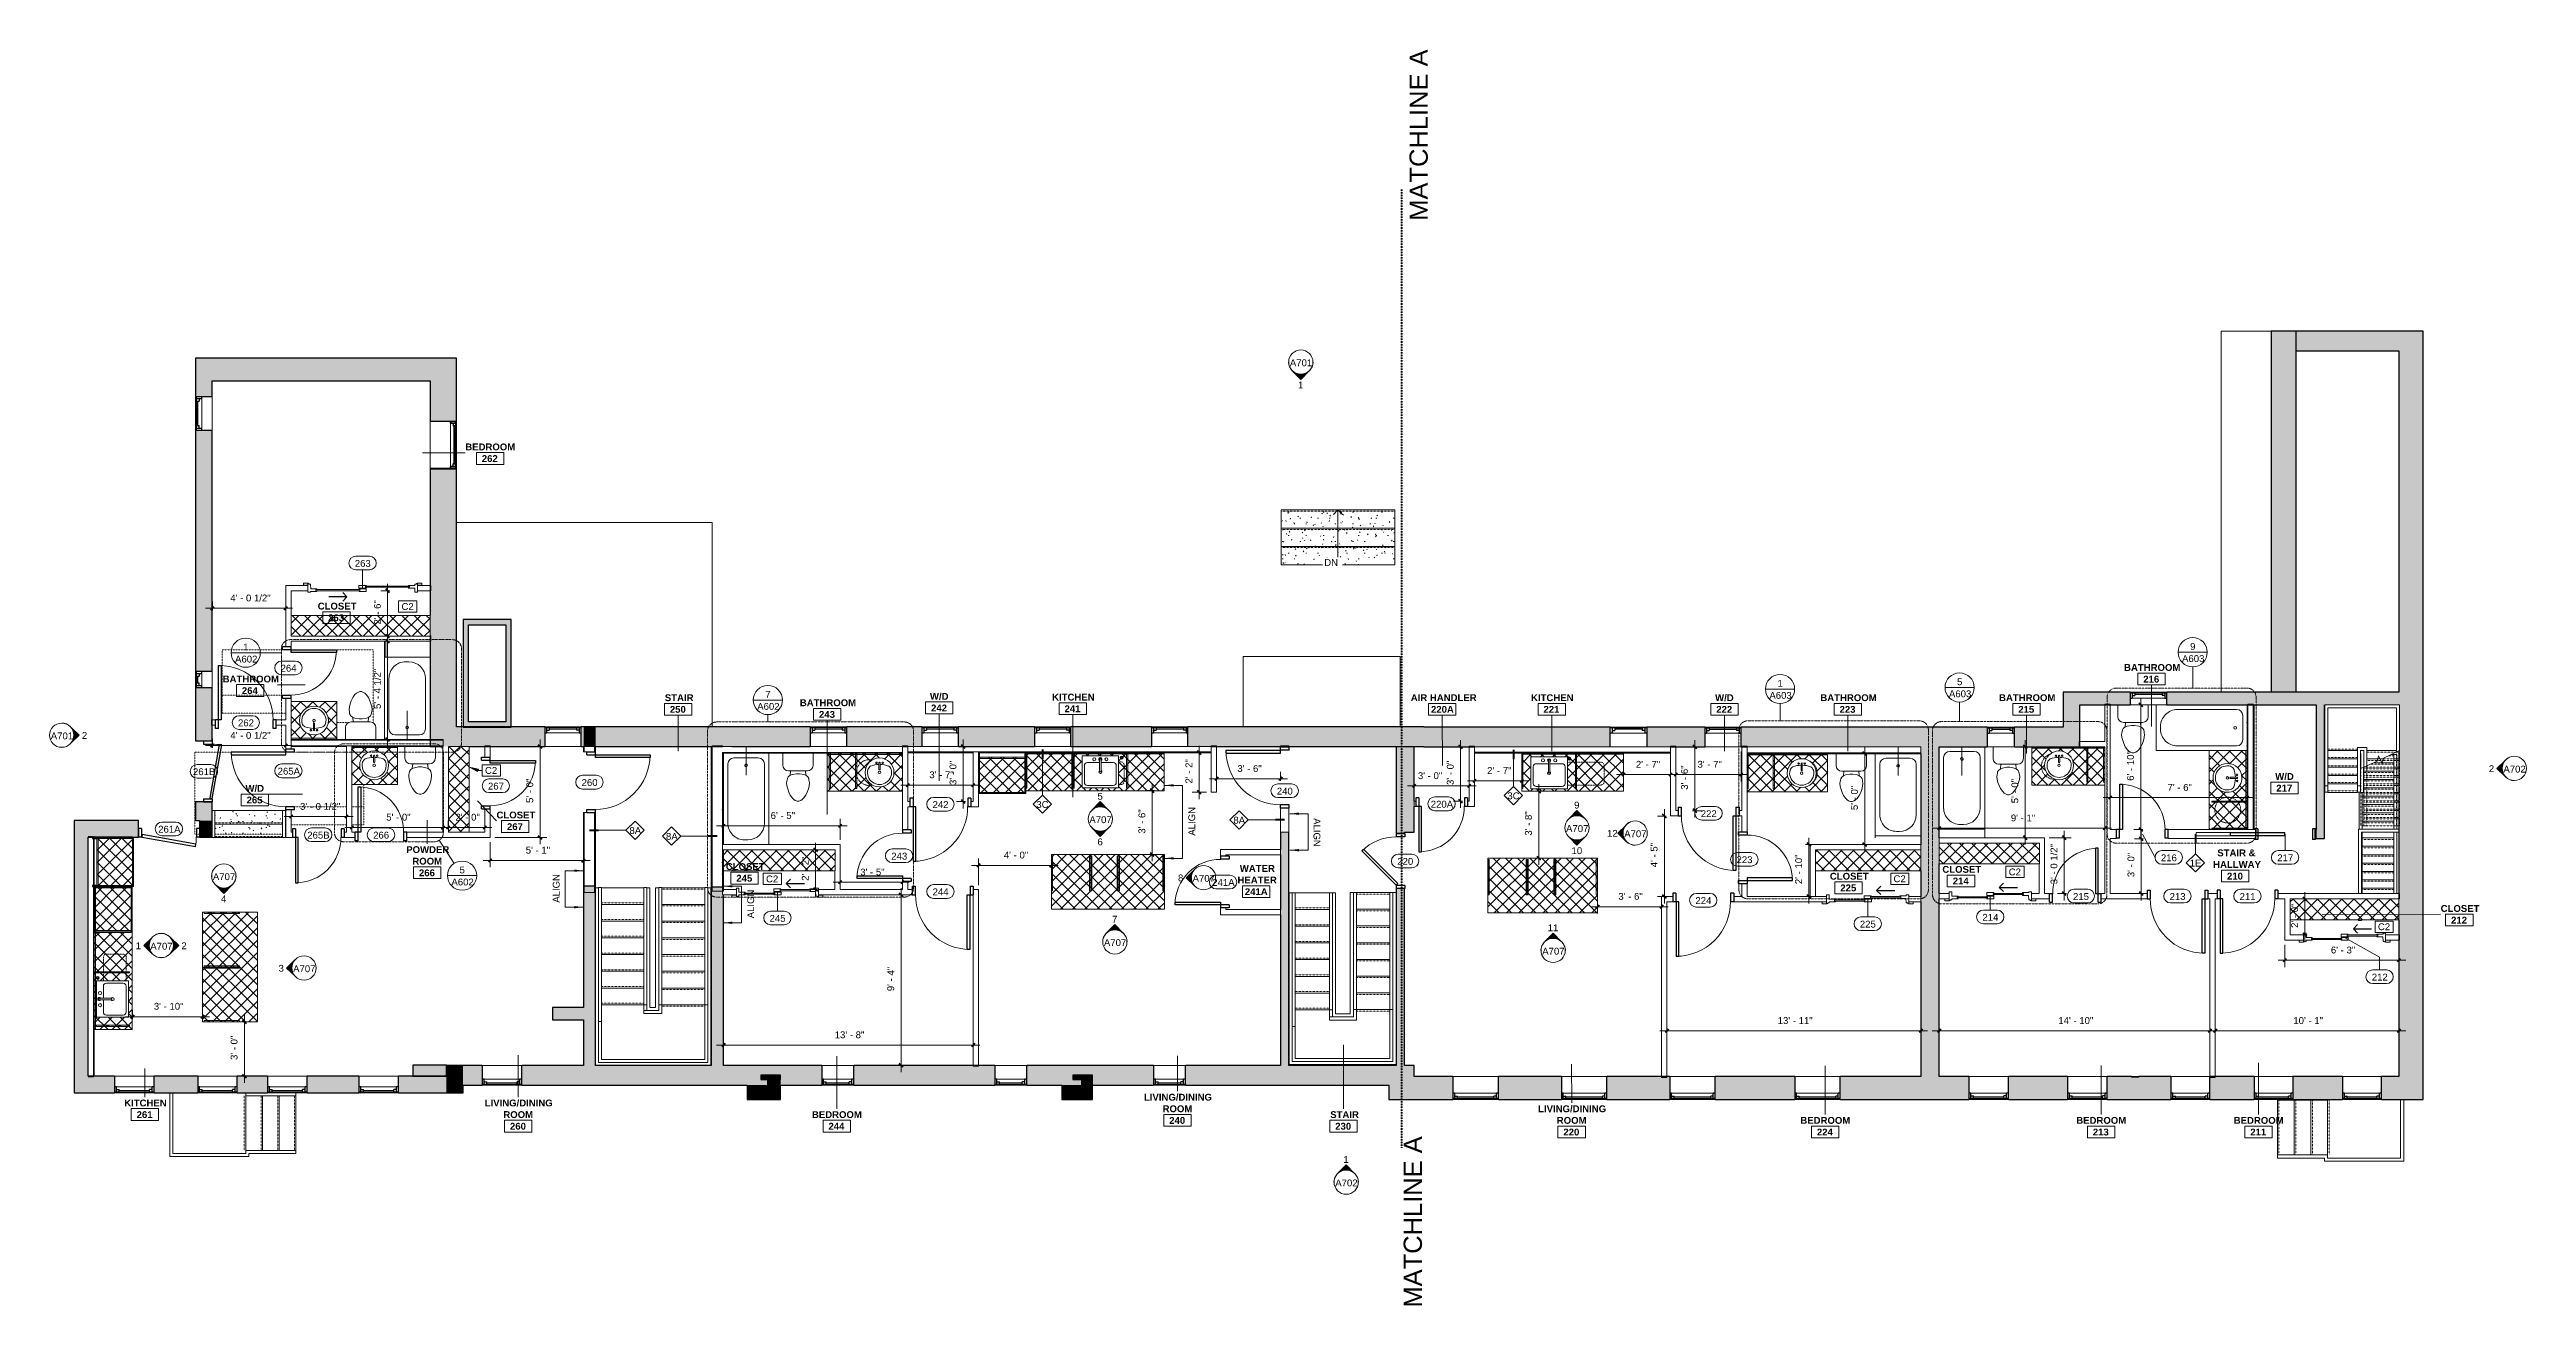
# Model space of a CAD drawing. Header units: inches. Extents: x -545 to 1083, y -2066 to -1239.
import ezdxf

# ---------------------------------------------------------------- set-up
doc = ezdxf.new("R2010")
doc.units = ezdxf.units.IN
doc.header["$MEASUREMENT"] = 0
for name, pattern in [('Dash', [0.25, 0.125, -0.125]), ('Dash Dot 3_16_', [0.3125, 0.1875, -0.0625, 0, -0.0625]), ('Dash dot dot', [0.8125, 0.25, -0.1875, 0, -0.1875, 0, -0.1875]), ('IMPORT-HIDDEN', [0.5625, 0.375, -0.1875]), ('Overhead 1_16_', [0.101562, 0.0625, -0.039062])]:
    doc.linetypes.add(name, pattern=pattern)
for name, color, linetype, lineweight in [('A-ANNO-DIMS', 211, 'Continuous', 9), ('A-ANNO-DIMS-48', 211, 'Continuous', 9), ('A-ANNO-KEYN', 231, 'Continuous', 9), ('A-ANNO-MATC', 214, 'Dash', 140), ('A-ANNO-NOTE', 131, 'Continuous', 9), ('A-ANNO-SYMB', 150, 'Continuous', 9), ('A-AREA-IDEN', 2, 'Continuous', 9), ('A-DETL', 90, 'Continuous', 9), ('A-DETL-GENF', 92, 'Continuous', 9), ('A-DOOR', 31, 'Continuous', 18), ('A-DOOR-FRAM', 31, 'Continuous', 30), ('A-DOOR-GLAZ', 31, 'Continuous', 9), ('A-DOOR-IDEN', 31, 'Continuous', 9), ('A-DOOR-OPNG', 31, 'Continuous', 30), ('A-FLOR-HRAL', 11, 'Continuous', 9), ('A-GENM', 13, 'Dash', 9), ('A-GLAZ', 151, 'Continuous', 18), ('A-ROOF', 132, 'Continuous', 18), ('A-ROOF-PATT', 132, 'Continuous', 18), ('A-WALL', 113, 'Continuous', 18), ('A-WALL-IDEN', 211, 'Continuous', 9), ('A-WALL-PATT', 111, 'Continuous', 18), ('G-ANNO-SYMB', 111, 'Continuous', 9), ('G-ANNO-TEXT', 231, 'Continuous', 9), ('G-IMPT', 8, 'Continuous', 9), ('I-WALL', 2, 'Continuous', 18), ('P-SANR-FIXT', 6, 'Continuous', 9), ('Q-CASE', 31, 'Continuous', 9), ('S-STRS', 31, 'Continuous', 18), ('S-STRS-ANNO', 31, 'Continuous', 9), ('S-STRS-IDEN', 31, 'Continuous', 9), ('S-STRS-MBND', 31, 'Continuous', 18)]:
    doc.layers.add(name, color=color, linetype=linetype, lineweight=lineweight)
doc.styles.add('Arial', font='arial.ttf', dxfattribs={"height": 4.5})
doc.styles.add('Swis721 Lt BT', font='swissl.ttf', dxfattribs={"height": 4.5})
doc.styles.add('Swis721 Lt BT_1', font='swissl.ttf', dxfattribs={"height": 12})
doc.styles.add('Swis721 Lt BT_2', font='swissl.ttf', dxfattribs={"height": 0.09375})
doc.styles.add('Swis721 Lt BT_B', font='', dxfattribs={"height": 4.5})
doc.styles.get('Swis721 Lt BT_B').set_extended_font_data('Swis721 Lt BT', bold=True)
doc.dimstyles.new('OTJ_-_3_32__Linear__1_2__Tolerance', dxfattribs={"dimscale": 12, "dimtxt": 4.748918, "dimasz": 0.1875, "dimexe": 0.375, "dimexo": 0.25, "dimgap": 0.25, "dimtad": 1, "dimdec": 1, "dimrnd": 0.5, "dimzin": 3, "dimdsep": 46, "dimlunit": 4, "dimtxsty": 'Swis721 Lt BT', "dimblk1": 'OBLIQUE', "dimblk2": 'OBLIQUE', "dimsah": 1, "dimcen": 0.09, "dimdle": 0.375, "dimazin": 0, "dimtfac": 1, "dimtdec": 4, "dimtix": 1, "dimtmove": 0, "dimatfit": 3, "dimfxl": 1, "dimtvp": 1, "dimfrac": 2, "dimtolj": 1, "dimtzin": 0, "dimarcsym": 2})
doc.dimstyles.new('OTJ_-_3_32__Linear__1_2__Tolerance_1', dxfattribs={"dimscale": 12, "dimtxt": 4.748918, "dimasz": 0.1875, "dimexe": 0.375, "dimexo": 0.25, "dimgap": 0.25, "dimtad": 1, "dimdec": 1, "dimrnd": 0.5, "dimzin": 3, "dimdsep": 46, "dimlunit": 4, "dimtxsty": 'Swis721 Lt BT', "dimblk1": 'OBLIQUE', "dimblk2": 'OBLIQUE', "dimsah": 1, "dimcen": 0.09, "dimdle": 0.375, "dimazin": 0, "dimtfac": 1, "dimtdec": 4, "dimtix": 1, "dimtmove": 2, "dimatfit": 3, "dimfxl": 1, "dimtvp": 1, "dimfrac": 2, "dimtolj": 1, "dimtzin": 0, "dimarcsym": 2})
pattern_1 = [(0, (0, 0), (15.36, 3.84), [0.634, -10.886, 0.634, -10.886, -61.44]), (0, (0, 0), (15.36, 3.84), [-23.04, 0.634, -22.406, 0.634, -10.886, -26.88]), (0, (0, 0), (15.36, 3.84), [-57.6, 0.634, -7.046, 0.634, -18.566]), (120, (5.76, 1.92), (-11.0055376, 11.38215), [0.634, -10.886, 0.634, -10.886, -61.44]), (120, (5.76, 1.92), (-11.0055376, 11.38215), [-23.04, 0.634, -22.406, 0.634, -10.886, -26.88]), (120, (5.76, 1.92), (-11.0055376, 11.38215), [-57.6, 0.634, -7.046, 0.634, -18.566]), (240, (7.68, 9.6), (-4.3544624, -15.22215), [0.634, -10.886, 0.634, -10.886, -61.44]), (240, (7.68, 9.6), (-4.3544624, -15.22215), [-23.04, 0.634, -22.406, 0.634, -10.886, -26.88]), (240, (7.68, 9.6), (-4.3544624, -15.22215), [-57.6, 0.634, -7.046, 0.634, -18.566])]
pattern_2 = [(135, (-1804.837, 418.21), (-4.006467, -4.006467), []), (225, (-1804.837, 418.21), (4.006467, -4.006467), [])]
pattern_3 = [(45, (-567.664, 1700.107), (-4.006467, 4.006467), []), (135, (-567.664, 1700.107), (-4.006467, -4.006467), [])]
pattern_4 = [(45, (-790.937, 1695.607), (-4.006467, 4.006467), []), (135, (-790.937, 1695.607), (-4.006467, -4.006467), [])]
pattern_5 = [(135, (-1730.876, -901.54), (-4.006467, -4.006467), []), (225, (-1730.876, -901.54), (4.006467, -4.006467), [])]
pattern_6 = [(225, (-12.032, -1699.857), (4.006467, -4.006467), []), (315, (-12.032, -1699.857), (4.006467, 4.006467), [])]
pattern_7 = [(135, (-1843.96, 518.41), (-4.006467, -4.006467), []), (225, (-1843.96, 518.41), (4.006467, -4.006467), [])]
pattern_8 = [(315, (1791.806, -519.612), (4.006467, 4.006467), []), (45, (1791.806, -519.612), (-4.006467, 4.006467), [])]
pattern_9 = [(315, (1821.806, -521.434), (4.006467, 4.006467), []), (45, (1821.806, -521.434), (-4.006467, 4.006467), [])]
pattern_10 = [(135, (-1840.837, 418.21), (-4.006467, -4.006467), []), (225, (-1840.837, 418.21), (4.006467, -4.006467), [])]
pattern_11 = [(45, (-420.403, 1699.732), (-4.006467, 4.006467), []), (135, (-420.403, 1699.732), (-4.006467, -4.006467), [])]
pattern_12 = [(225, (427.942, -1797.803), (4.006467, -4.006467), []), (315, (427.942, -1797.803), (4.006467, 4.006467), [])]
pattern_13 = [(225, (446.067, -1797.803), (4.006467, -4.006467), []), (315, (446.067, -1797.803), (4.006467, 4.006467), [])]
pattern_14 = [(225, (474.067, -1797.803), (4.006467, -4.006467), []), (315, (474.067, -1797.803), (4.006467, 4.006467), [])]
pattern_15 = [(45, (-125.363, 1699.482), (-4.006467, 4.006467), []), (135, (-125.363, 1699.482), (-4.006467, -4.006467), [])]
pattern_16 = [(45, (-94.342, 1699.482), (-4.006467, 4.006467), []), (135, (-94.342, 1699.482), (-4.006467, -4.006467), [])]
pattern_17 = [(45, (-63.2, 1699.482), (-4.006467, 4.006467), []), (135, (-63.2, 1699.482), (-4.006467, -4.006467), [])]
pattern_18 = [(225, (140.983, -1795.206), (4.006467, -4.006467), []), (315, (140.983, -1795.206), (4.006467, 4.006467), [])]
pattern_19 = [(225, (159.108, -1795.206), (4.006467, -4.006467), []), (315, (159.108, -1795.206), (4.006467, 4.006467), [])]
pattern_20 = [(225, (189.108, -1795.206), (4.006467, -4.006467), []), (315, (189.108, -1795.206), (4.006467, 4.006467), [])]

msp = doc.modelspace()

# ---------------------------------------------------------------- texts
at = {"layer": 'A-ANNO-KEYN', "char_height": 4.5, "width": 9.8475, "attachment_point": 1, "style": 'Arial'}
for insert in [(-314.09, -1603.43), (-259.21, -1711.25), (-74.44, -1782.62), (666.75, -1782.52), (742.49, -1778.02), (985.2, -1814.09)]:
    msp.add_mtext('C2', dxfattribs=dict(at, insert=insert))
at = {"layer": 'A-ANNO-SYMB', "char_height": 4.5, "attachment_point": 1, "style": 'Swis721 Lt BT'}
for s, insert, width in [('A602', (-423.5, -1638), 16.968), ('1', (-418.18, -1630.06), 4.0905), ('A603', (856.44, -1637.67), 16.968), ('9', (861.76, -1629.72), 4.0905), ('1', (590.49, -1653.93), 4.0905), ('A603', (703.21, -1660.86), 16.968), ('5', (708.53, -1652.92), 4.0905), ('A602', (-80.22, -1669.12), 16.968), ('7', (-74.9, -1661.18), 4.0905), ('A603', (585.17, -1661.88), 16.968), ('A602', (-281.25, -1784.65), 16.968), ('5', (-275.93, -1776.71), 4.0905)]:
    msp.add_mtext(s, dxfattribs=dict(at, insert=insert, width=width))
at = {"layer": 'A-AREA-IDEN', "char_height": 4.5, "attachment_point": 1, "style": 'Swis721 Lt BT_B'}
for s, insert, width in [('BEDROOM', (-272.16, -1498.4), 39.39), ('262', (-261.29, -1506.06), 12.726), ('CLOSET', (-369.17, -1603.16), 29.694), ('263', (-362.31, -1610.82), 12.726), ('BATHROOM', (818.33, -1643.53), 43.632), ('BATHROOM', (-431.64, -1651.1), 43.632), ('264', (-419.03, -1658.76), 12.726), ('216', (830.95, -1651.19), 12.726), ('STAIR', (-140.97, -1663.41), 21.0585), ('250', (-137.67, -1671.07), 12.726), ('BATHROOM', (-52.22, -1666.73), 43.632), ('243', (-39.61, -1674.39), 12.726), ('W/D', (33.31, -1662.52), 14.847), ('242', (34.04, -1670.17), 12.726), ('KITCHEN', (113.61, -1663.02), 32.8755), ('241', (121.78, -1670.67), 12.726), ('AIR HANDLER', (349.41, -1663.41), 50.1465), ('220A', (362.7, -1671.07), 17.574), ('KITCHEN', (428.47, -1663.41), 32.8755), ('221', (436.64, -1671.07), 12.726), ('W/D', (549.48, -1663.41), 14.847), ('222', (550.22, -1671.07), 12.726), ('BATHROOM', (618.68, -1663.41), 43.632), ('223', (631.29, -1671.07), 12.726), ('BATHROOM', (736.16, -1663.41), 43.632), ('215', (748.78, -1671.07), 12.726), ('W/D', (-416.66, -1723.05), 14.847), ('W/D', (917.69, -1715.22), 14.847), ('217', (918.42, -1722.88), 12.726), ('265', (-415.92, -1730.71), 12.726), ('CLOSET', (-251.61, -1740.57), 29.694), ('267', (-244.75, -1748.23), 12.726), ('POWDER', (-310.96, -1763.33), 33.33), ('ROOM', (-306.96, -1770.96), 23.7855), ('CLOSET', (-100.83, -1774.5), 29.694), ('HALLWAY', (876.87, -1773.11), 35.148), ('STAIR &', (879.62, -1765.49), 28.6335), ('266', (-302.6, -1778.63), 12.726), ('245', (-93.97, -1782.16), 12.726), ('HEATER', (235.51, -1783.35), 29.5425), ('WATER', (237.01, -1775.73), 25.9065), ('241A', (240.31, -1791.02), 17.574), ('CLOSET', (624.94, -1780.85), 29.694), ('225', (631.8, -1788.51), 12.726), ('CLOSET', (698.86, -1776.35), 29.694), ('214', (705.72, -1784.01), 12.726), ('210', (885.98, -1780.78), 12.726), ('CLOSET', (1026.45, -1802.07), 29.694), ('212', (1033.31, -1809.73), 12.726), ('KITCHEN', (-496.37, -1930.03), 32.8755), ('261', (-488.2, -1937.69), 12.726), ('LIVING/DINING', (-259.38, -1930.03), 53.328), ('ROOM', (-247.13, -1937.66), 23.7855), ('BEDROOM', (-44.27, -1937.67), 39.39), ('LIVING/DINING', (174.01, -1926.22), 53.328), ('ROOM', (186.26, -1933.84), 23.7855), ('STAIR', (296.45, -1937.67), 21.0585), ('LIVING/DINING', (433.13, -1933.85), 53.328), ('260', (-242.77, -1945.33), 12.726), ('244', (-33.41, -1945.33), 12.726), ('240', (190.62, -1941.51), 12.726), ('230', (299.74, -1945.33), 12.726), ('ROOM', (445.38, -1941.48), 23.7855), ('220', (449.74, -1949.15), 12.726), ('BEDROOM', (605.52, -1941.49), 39.39), ('224', (616.38, -1949.15), 12.726), ('BEDROOM', (786.91, -1941.49), 39.39), ('213', (797.77, -1949.15), 12.726), ('BEDROOM', (890.42, -1941.49), 39.39), ('211', (901.29, -1949.15), 12.726)]:
    msp.add_mtext(s, dxfattribs=dict(at, insert=insert, width=width))
at = {"layer": 'A-DOOR-IDEN', "char_height": 4.5, "attachment_point": 1, "style": 'Swis721 Lt BT'}
for s, insert, width in [('263', (-344.79, -1575.04), 12.2715), ('264', (-393.56, -1644), 12.2715), ('262', (-421.56, -1679.96), 12.2715), ('261B', (-451.16, -1712.11), 17.271), ('265A', (-395.5, -1711.74), 16.968), ('267', (-257.22, -1721.57), 12.2715), ('260', (-195.68, -1719.21), 12.2715), ('240', (261.35, -1724.88), 12.2715), ('242', (35.04, -1733.7), 12.2715), ('220A', (362.55, -1733.46), 16.968), ('222', (540.05, -1739.7), 12.2715), ('261A', (-474.04, -1749.92), 16.968), ('265B', (-376.03, -1753.83), 17.271), ('266', (-332.72, -1753.83), 12.2715), ('243', (7.9, -1767.66), 12.2715), ('220', (340.55, -1771.08), 12.2715), ('223', (563.55, -1769.99), 12.2715), ('216', (842.55, -1768.74), 12.2715), ('217', (919.03, -1768.74), 12.2715), ('244', (35.04, -1791.13), 12.2715), ('241A', (218.91, -1784.93), 16.968), ('224', (536.55, -1796.87), 12.2715), ('215', (784.76, -1794.2), 12.2715), ('213', (848.28, -1794.2), 12.2715), ('211', (894.28, -1794.2), 12.2715), ('245', (-72.1, -1808.56), 12.2715), ('225', (644.64, -1812.37), 12.2715), ('214', (725.22, -1807.87), 12.2715), ('212', (981.19, -1847.2), 12.2715)]:
    msp.add_mtext(s, dxfattribs=dict(at, insert=insert, width=width))
at = {"layer": 'A-WALL-IDEN', "char_height": 4.5, "attachment_point": 1, "style": 'Swis721 Lt BT'}
for s, insert, width in [('3C', (103.27, -1733.65), 9.393), ('3C', (412.9, -1727.97), 9.393), ('8A', (-164.23, -1750.81), 8.787), ('8A', (-140.21, -1754.64), 8.787), ('8A', (232.8, -1743.98), 8.787), ('1E', (861.48, -1772.21), 8.787)]:
    msp.add_mtext(s, dxfattribs=dict(at, insert=insert, width=width))
at = {"layer": 'G-ANNO-SYMB', "char_height": 4.5, "attachment_point": 1}
for s, insert, width, style in [('A701', (269.94, -1443.09), 17.877, 'Arial'), ('1', (275.26, -1457.67), 4.0905, 'Swis721 Lt BT'), ('A701', (-544.65, -1688.54), 17.877, 'Arial'), ('2', (-524.22, -1688.24), 4.0905, 'Swis721 Lt BT'), ('2', (1058.12, -1710.08), 4.0905, 'Swis721 Lt BT'), ('A702', (1067.68, -1710.38), 17.877, 'Arial'), ('5', (143.44, -1728.24), 4.0905, 'Swis721 Lt BT'), ('9', (456.81, -1734.06), 4.0905, 'Swis721 Lt BT'), ('A707', (138.12, -1743.66), 17.877, 'Arial'), ('6', (143.44, -1758.24), 4.0905, 'Swis721 Lt BT'), ('A707', (451.49, -1749.48), 17.877, 'Arial'), ('12', (478.46, -1752.63), 8.181, 'Swis721 Lt BT'), ('A707', (489.72, -1752.93), 17.877, 'Arial'), ('10', (455.12, -1764.06), 8.181, 'Swis721 Lt BT'), ('A707', (-438.07, -1781.15), 17.877, 'Arial'), ('8', (196.4, -1781.98), 4.0905, 'Swis721 Lt BT'), ('A707', (205.97, -1782.28), 17.877, 'Arial'), ('4', (-432.75, -1795.73), 4.0905, 'Swis721 Lt BT'), ('7', (153.02, -1809.13), 4.0905, 'Swis721 Lt BT'), ('11', (439.46, -1814.75), 8.181, 'Swis721 Lt BT'), ('1', (-488.79, -1826.61), 4.0905, 'Swis721 Lt BT'), ('A707', (-479.23, -1826.91), 17.877, 'Arial'), ('2', (-458.79, -1826.61), 4.0905, 'Swis721 Lt BT'), ('A707', (147.7, -1824.55), 17.877, 'Arial'), ('A707', (435.83, -1830.16), 17.877, 'Arial'), ('3', (-394.9, -1841.41), 4.0905, 'Swis721 Lt BT'), ('A707', (-385.33, -1841.71), 17.877, 'Arial'), ('1', (305.09, -1967.2), 4.0905, 'Swis721 Lt BT'), ('A702', (299.77, -1982.62), 17.877, 'Arial')]:
    msp.add_mtext(s, dxfattribs=dict(at, insert=insert, width=width, style=style))
at = {"layer": 'G-ANNO-TEXT', "color": 7, "char_height": 12, "width": 127.1085, "attachment_point": 1, "rotation": 90, "style": 'Swis721 Lt BT_1'}
for insert in [(348.59, -1351.87), (344.74, -2066.88)]:
    msp.add_mtext('MATCHLINE A', dxfattribs=dict(at, insert=insert))

# ---------------------------------------------------------------- blocks, each defined once
blk = doc.blocks.new('Top Rail Type - Top Rail_Internal_-5057285-2ND FLOOR - CONSTRUCTION')
at = {"layer": 'A-FLOR-HRAL'}
for p, q in [((-154.7, -1790.6), (-152.7, -1790.6)), ((-154.7, -1867.6), (-154.7, -1790.6)), ((-152.7, -1790.6), (-152.7, -1867.6)), ((-145, -1790.6), (-143, -1790.6)), ((-145, -1867.6), (-145, -1790.6)), ((-143, -1790.6), (-143, -1867.6)), ((-154.7, -1871.4), (-154.7, -1867.6)), ((-152.7, -1867.6), (-154.7, -1867.6)), ((-152.7, -1871.4), (-154.7, -1871.4)), ((-154.7, -1873.4), (-154.7, -1872.4)), ((-152.7, -1867.6), (-152.7, -1871.4)), ((-152.7, -1871.4), (-145, -1871.4)), ((-145, -1867.6), (-143, -1867.6)), ((-145, -1871.4), (-145, -1867.6)), ((-143, -1867.6), (-143, -1873.4)), ((-143, -1873.4), (-154.7, -1873.4))]:
    blk.add_line(p, q, dxfattribs=at)
blk = doc.blocks.new('Top Rail Type - Top Rail_Internal_-V1-2ND FLOOR - CONSTRUCTION')
at = {"layer": 'A-FLOR-HRAL'}
for p, q in [((-154.7, -1790.6), (-152.7, -1790.6)), ((-154.7, -1867.6), (-154.7, -1790.6)), ((-152.7, -1867.6), (-152.7, -1790.6)), ((-143, -1790.6), (-145, -1790.6)), ((-145, -1790.6), (-145, -1867.6)), ((-143, -1790.6), (-143, -1867.6)), ((-154.7, -1872.4), (-154.7, -1867.6)), ((-152.7, -1871.4), (-152.7, -1867.6)), ((-145, -1871.4), (-152.7, -1871.4)), ((-145, -1867.6), (-145, -1871.4)), ((-143, -1867.6), (-143, -1873.4)), ((-143, -1873.4), (-154.7, -1873.4))]:
    blk.add_line(p, q, dxfattribs=at)
blk = doc.blocks.new('Top Rail Type - Top Rail_Internal_-5057302-2ND FLOOR - CONSTRUCTION')
at = {"layer": 'A-FLOR-HRAL'}
for p, q in [((-184.5, -1790.6), (-182.5, -1790.6)), ((-184.5, -1867.6), (-184.5, -1790.6)), ((-182.5, -1790.6), (-182.5, -1867.6)), ((-114.7, -1790.6), (-112.7, -1790.6)), ((-114.7, -1867.6), (-114.7, -1790.6)), ((-112.7, -1790.6), (-112.7, -1867.6)), ((-184.5, -1878.6), (-184.5, -1867.6)), ((-182.5, -1867.6), (-182.5, -1878.6)), ((-114.7, -1867.6), (-112.7, -1867.6)), ((-114.7, -1903.6), (-114.7, -1867.6)), ((-112.7, -1867.6), (-112.7, -1905.6)), ((-184.5, -1905.6), (-184.5, -1878.6)), ((-182.5, -1878.6), (-184.5, -1878.6)), ((-182.5, -1878.6), (-182.5, -1903.6)), ((-182.5, -1903.6), (-114.7, -1903.6)), ((-112.7, -1905.6), (-184.5, -1905.6))]:
    blk.add_line(p, q, dxfattribs=at)
blk = doc.blocks.new('Top Rail Type - Top Rail_Internal_-V2-2ND FLOOR - CONSTRUCTION')
at = {"layer": 'A-FLOR-HRAL'}
for p, q in [((-184.5, -1790.6), (-182.5, -1790.6)), ((-184.5, -1878.6), (-184.5, -1790.6)), ((-182.5, -1878.6), (-182.5, -1790.6)), ((-112.7, -1790.6), (-114.7, -1790.6)), ((-114.7, -1790.6), (-114.7, -1867.6)), ((-112.7, -1790.6), (-112.7, -1867.6)), ((-114.7, -1867.6), (-114.7, -1903.6)), ((-112.7, -1867.6), (-112.7, -1905.6)), ((-184.5, -1905.6), (-184.5, -1878.6)), ((-182.5, -1903.6), (-182.5, -1878.6)), ((-114.7, -1903.6), (-182.5, -1903.6)), ((-112.7, -1905.6), (-184.5, -1905.6))]:
    blk.add_line(p, q, dxfattribs=at)
blk = doc.blocks.new('Top Rail Type - Top Rail_Internal_-5057916-2ND FLOOR - CONSTRUCTION')
at = {"layer": 'A-FLOR-HRAL'}
for p, q in [((295.9, -1794), (297.9, -1794)), ((295.9, -1871), (295.9, -1794)), ((297.9, -1794), (297.9, -1871)), ((311.7, -1793.8), (313.7, -1793.8)), ((311.7, -1870.8), (311.7, -1793.8)), ((313.7, -1793.8), (313.7, -1870.8)), ((295.9, -1875.7), (295.9, -1871)), ((297.9, -1871), (295.9, -1871)), ((297.9, -1871), (297.9, -1875.7)), ((311.7, -1870.8), (313.7, -1870.8)), ((311.7, -1875.7), (311.7, -1870.8)), ((313.7, -1870.8), (313.7, -1877.7)), ((297.9, -1875.7), (295.9, -1875.7)), ((295.9, -1877.7), (295.9, -1876.7)), ((313.7, -1877.7), (295.9, -1877.7)), ((297.9, -1875.7), (311.7, -1875.7))]:
    blk.add_line(p, q, dxfattribs=at)
blk = doc.blocks.new('Top Rail Type - Top Rail_Internal_-V3-2ND FLOOR - CONSTRUCTION')
at = {"layer": 'A-FLOR-HRAL'}
for p, q in [((295.9, -1794), (297.9, -1794)), ((295.9, -1871), (295.9, -1794)), ((297.9, -1871), (297.9, -1794)), ((313.7, -1793.8), (311.7, -1793.8)), ((311.7, -1793.8), (311.7, -1870.8)), ((313.7, -1793.8), (313.7, -1870.8)), ((295.9, -1876.7), (295.9, -1871)), ((297.9, -1875.7), (297.9, -1871)), ((311.7, -1870.8), (311.7, -1875.7)), ((313.7, -1870.8), (313.7, -1877.7)), ((313.7, -1877.7), (295.9, -1877.7)), ((311.7, -1875.7), (297.9, -1875.7))]:
    blk.add_line(p, q, dxfattribs=at)
blk = doc.blocks.new('Top Rail Type - Top Rail_Internal_-5057935-2ND FLOOR - CONSTRUCTION')
at = {"layer": 'A-FLOR-HRAL'}
for p, q in [((271.5, -1794), (273.5, -1794)), ((271.5, -1871), (271.5, -1794)), ((273.5, -1794), (273.5, -1871)), ((335.7, -1793.8), (337.7, -1793.8)), ((335.7, -1870.8), (335.7, -1793.8)), ((337.7, -1793.8), (337.7, -1870.8)), ((271.5, -1882), (271.5, -1871)), ((273.5, -1871), (273.5, -1882)), ((335.7, -1870.8), (337.7, -1870.8)), ((335.7, -1903), (335.7, -1870.8)), ((337.7, -1870.8), (337.7, -1905)), ((271.5, -1905), (271.5, -1882)), ((273.5, -1882), (271.5, -1882)), ((273.5, -1882), (273.5, -1903)), ((337.7, -1905), (271.5, -1905)), ((273.5, -1903), (335.7, -1903))]:
    blk.add_line(p, q, dxfattribs=at)
blk = doc.blocks.new('Top Rail Type - Top Rail_Internal_-V4-2ND FLOOR - CONSTRUCTION')
at = {"layer": 'A-FLOR-HRAL'}
for p, q in [((271.5, -1794), (273.5, -1794)), ((271.5, -1882), (271.5, -1794)), ((273.5, -1882), (273.5, -1794)), ((337.7, -1793.8), (335.7, -1793.8)), ((335.7, -1793.8), (335.7, -1870.8)), ((337.7, -1793.8), (337.7, -1870.8)), ((335.7, -1870.8), (335.7, -1903)), ((337.7, -1870.8), (337.7, -1905)), ((271.5, -1905), (271.5, -1882)), ((273.5, -1903), (273.5, -1882)), ((337.7, -1905), (271.5, -1905)), ((335.7, -1903), (273.5, -1903))]:
    blk.add_line(p, q, dxfattribs=at)
blk = doc.blocks.new('Window-Double-Hung - 24_ x 44_-5077948-2ND FLOOR - CONSTRUCTION')
at = {"layer": 'A-GLAZ', "color": 8, "lineweight": 30}
for p, q in [((-12, 6.5), (-12, -6.5)), ((-12, 6), (-9, 6)), ((-12, 2.5), (-10.75, 2.5)), ((-10.75, 6), (-10.75, 2.5)), ((-10.75, 4.25), (-9, 4.25)), ((-9, 6), (-9, 4.25)), ((-9, 5.125), (9, 5.125)), ((9, 6), (12, 6)), ((9, 6), (9, 4.25)), ((10.75, 4.25), (9, 4.25)), ((10.75, 6), (10.75, 2.5)), ((10.75, 2.5), (12, 2.5)), ((12, -6.5), (12, 6.5))]:
    blk.add_line(p, q, dxfattribs=at)
at = {"layer": 'A-GLAZ'}
for p, q in [((12, 6.5), (-12, 6.5)), ((-12, -6.5), (12, -6.5))]:
    blk.add_line(p, q, dxfattribs=at)
at = {"layer": 'A-GLAZ', "lineweight": 9}
for p, q in [((-10.75, 2.5), (10.75, 2.5)), ((-9, 6), (9, 6))]:
    blk.add_line(p, q, dxfattribs=at)
blk = doc.blocks.new('Window-Double-Hung - 24_ x 44_-5956784-2ND FLOOR - CONSTRUCTION')
at = {"layer": 'A-GLAZ', "color": 8, "lineweight": 30}
for p, q in [((-12, 4.25), (-12, -4.25)), ((-12, 3.75), (-9, 3.75)), ((-12, 0.25), (-10.75, 0.25)), ((-10.75, 3.75), (-10.75, 0.25)), ((-10.75, 2), (-9, 2)), ((-9, 3.75), (-9, 2)), ((-9, 2.875), (9, 2.875)), ((9, 3.75), (12, 3.75)), ((9, 3.75), (9, 2)), ((10.75, 2), (9, 2)), ((10.75, 3.75), (10.75, 0.25)), ((10.75, 0.25), (12, 0.25)), ((12, -4.25), (12, 4.25))]:
    blk.add_line(p, q, dxfattribs=at)
at = {"layer": 'A-GLAZ'}
for p, q in [((12, 4.25), (-12, 4.25)), ((-12, -4.25), (12, -4.25))]:
    blk.add_line(p, q, dxfattribs=at)
at = {"layer": 'A-GLAZ', "lineweight": 9}
for p, q in [((-10.75, 0.25), (10.75, 0.25)), ((-9, 3.75), (9, 3.75))]:
    blk.add_line(p, q, dxfattribs=at)
blk = doc.blocks.new('extra piece - extra piece-5080210-2ND FLOOR - CONSTRUCTION')
at = {"layer": 'A-WALL', "lineweight": 9}
blk.add_hatch(color=7, dxfattribs=at).paths.add_polyline_path([(-284.6, -1914.6), (-284.6, -1907.5), (-306.6, -1907.5), (-306.6, -1914.6)], flags=0)
at = {"layer": 'A-WALL', "color": 8, "lineweight": 30}
for p, q in [((-284.6, -1907.5), (-306.6, -1907.5)), ((-306.6, -1907.5), (-306.6, -1914.6)), ((-306.6, -1914.6), (-284.6, -1914.6)), ((-284.6, -1914.6), (-284.6, -1907.5))]:
    blk.add_line(p, q, dxfattribs=at)
blk = doc.blocks.new('Window-Double-Hung - 24_ x 44_-5956437-2ND FLOOR - CONSTRUCTION')
at = {"layer": 'A-GLAZ', "color": 8, "lineweight": 30}
for p, q in [((-12, 6.5), (-12, -6.5)), ((-12, 6), (-9, 6)), ((-12, 2.5), (-10.75, 2.5)), ((-10.75, 6), (-10.75, 2.5)), ((-10.75, 4.25), (-9, 4.25)), ((-9, 6), (-9, 4.25)), ((-9, 5.125), (9, 5.125)), ((9, 6), (12, 6)), ((9, 6), (9, 4.25)), ((10.75, 4.25), (9, 4.25)), ((10.75, 6), (10.75, 2.5)), ((10.75, 2.5), (12, 2.5)), ((12, -6.5), (12, 6.5))]:
    blk.add_line(p, q, dxfattribs=at)
at = {"layer": 'A-GLAZ'}
for p, q in [((12, 6.5), (-12, 6.5)), ((-12, -6.5), (12, -6.5))]:
    blk.add_line(p, q, dxfattribs=at)
at = {"layer": 'A-GLAZ', "lineweight": 9}
for p, q in [((-10.75, 2.5), (10.75, 2.5)), ((-9, 6), (9, 6))]:
    blk.add_line(p, q, dxfattribs=at)
blk = doc.blocks.new('Single Flush - D1 3_ X 7_3_ - NOT FR-6103513-2ND FLOOR - CONSTRUCTION')
at = {"layer": 'A-DOOR', "color": 8, "lineweight": 30}
for p, q in [((-17.4, 11.7), (-17.7, 10)), ((-17.7, 10), (17.6, 3.8)), ((17.9, 5.5), (-17.4, 11.7)), ((17.6, 3.8), (17.9, 5.5))]:
    blk.add_line(p, q, dxfattribs=at)
at = {"layer": 'A-DOOR', "lineweight": 9}
blk.add_arc((17.9, 5.5), 35.8, 170, 180.5, dxfattribs=at)
at = {"layer": 'A-DOOR-FRAM', "color": 8}
for p, q in [((-20, -0.3), (-20, 5.5)), ((-20, 5.5), (-18, 5.5)), ((-18, -0.3), (-18, 5.5)), ((18, -0.3), (18, 5.5)), ((18, 5.5), (20, 5.5)), ((20, -0.3), (20, 5.5)), ((-20, -0.3), (-18, -0.3)), ((18, -0.3), (20, -0.3))]:
    blk.add_line(p, q, dxfattribs=at)
blk = doc.blocks.new('Window-Double-Hung - 2_ - 1 139_256_ Wx 42_-5478414-2ND FLOOR - CONSTRUCTION')
at = {"layer": 'A-GLAZ', "color": 8, "lineweight": 30}
for p, q in [((-12.8, 7.5), (-12.8, -7.5)), ((-12.8, 7), (-9.8, 7)), ((-12.8, 3.5), (-11.5, 3.5)), ((-11.5, 7), (-11.5, 3.5)), ((-11.5, 5.3), (-9.8, 5.3)), ((-9.8, 7), (-9.8, 5.3)), ((-9.8, 6.1), (9.8, 6.1)), ((9.8, 7), (12.8, 7)), ((9.8, 7), (9.8, 5.3)), ((11.5, 5.3), (9.8, 5.3)), ((11.5, 7), (11.5, 3.5)), ((11.5, 3.5), (12.8, 3.5)), ((12.8, -7.5), (12.8, 7.5))]:
    blk.add_line(p, q, dxfattribs=at)
at = {"layer": 'A-GLAZ'}
for p, q in [((12.8, 7.5), (-12.8, 7.5)), ((-12.8, -7.5), (12.8, -7.5))]:
    blk.add_line(p, q, dxfattribs=at)
at = {"layer": 'A-GLAZ', "lineweight": 9}
for p, q in [((-11.5, 3.5), (11.5, 3.5)), ((-9.8, 7), (9.8, 7))]:
    blk.add_line(p, q, dxfattribs=at)
blk = doc.blocks.new('Window-Double-Hung - 26_ x 42_-5114290-2ND FLOOR - CONSTRUCTION')
at = {"layer": 'A-GLAZ', "color": 8, "lineweight": 30}
for p, q in [((-13, 7.5), (-13, -7.5)), ((-13, 7), (-10, 7)), ((-13, 3.5), (-11.75, 3.5)), ((-11.75, 7), (-11.75, 3.5)), ((-11.75, 5.25), (-10, 5.25)), ((-10, 7), (-10, 5.25)), ((-10, 6.125), (10, 6.125)), ((10, 7), (13, 7)), ((10, 7), (10, 5.25)), ((11.75, 5.25), (10, 5.25)), ((11.75, 7), (11.75, 3.5)), ((11.75, 3.5), (13, 3.5)), ((13, -7.5), (13, 7.5))]:
    blk.add_line(p, q, dxfattribs=at)
at = {"layer": 'A-GLAZ'}
for p, q in [((13, 7.5), (-13, 7.5)), ((-13, -7.5), (13, -7.5))]:
    blk.add_line(p, q, dxfattribs=at)
at = {"layer": 'A-GLAZ', "lineweight": 9}
for p, q in [((-11.75, 3.5), (11.75, 3.5)), ((-10, 7), (10, 7))]:
    blk.add_line(p, q, dxfattribs=at)
blk = doc.blocks.new('Window-Double-Hung - 2_ - 5 239_256_ W x 42_-5478030-2ND FLOOR - CONSTRUCTION')
at = {"layer": 'A-GLAZ', "color": 8, "lineweight": 30}
for p, q in [((-15, 7.5), (-15, -7.5)), ((-15, 7), (-12, 7)), ((-15, 3.5), (-13.7, 3.5)), ((-13.7, 7), (-13.7, 3.5)), ((-13.7, 5.3), (-12, 5.3)), ((-12, 7), (-12, 5.3)), ((-12, 6.1), (12, 6.1)), ((12, 7), (15, 7)), ((12, 7), (12, 5.3)), ((13.7, 5.3), (12, 5.3)), ((13.7, 7), (13.7, 3.5)), ((13.7, 3.5), (15, 3.5)), ((15, -7.5), (15, 7.5))]:
    blk.add_line(p, q, dxfattribs=at)
at = {"layer": 'A-GLAZ'}
for p, q in [((15, 7.5), (-15, 7.5)), ((-15, -7.5), (15, -7.5))]:
    blk.add_line(p, q, dxfattribs=at)
at = {"layer": 'A-GLAZ', "lineweight": 9}
for p, q in [((-13.7, 3.5), (13.7, 3.5)), ((-12, 7), (12, 7))]:
    blk.add_line(p, q, dxfattribs=at)
blk = doc.blocks.new('Top Rail Type - Top Rail_Internal_-5120878-2ND FLOOR - CONSTRUCTION')
at = {"layer": 'A-FLOR-HRAL'}
blk.add_hatch(color=7, dxfattribs=at).paths.add_polyline_path([(973.7, -1723.7), (973.7, -1723.7), (971.7, -1723.7)], flags=0)
for p, q in [((971.7, -1723.7), (973.7, -1723.7)), ((971.7, -1727.9), (971.7, -1723.7)), ((973.7, -1723.7), (973.7, -1727.9)), ((973.7, -1727.9), (971.7, -1727.9))]:
    blk.add_line(p, q, dxfattribs=at)
blk = doc.blocks.new('Top Rail Type - Top Rail_Internal_-V5-2ND FLOOR - CONSTRUCTION')
at = {"layer": 'A-FLOR-HRAL'}
for p, q in [((971.7, -1698.4), (978, -1698.4)), ((971.7, -1703.4), (971.7, -1698.4)), ((971.7, -1727.9), (971.7, -1703.4)), ((973.7, -1700.4), (976, -1700.4)), ((973.7, -1703.4), (973.7, -1700.4)), ((973.7, -1727.9), (973.7, -1703.4)), ((976, -1700.4), (976, -1711.4)), ((978, -1698.4), (978, -1710.4)), ((976, -1711.4), (978, -1710.4)), ((971.7, -1727.9), (973.7, -1727.9))]:
    blk.add_line(p, q, dxfattribs=at)
at = {"layer": 'A-FLOR-HRAL', "linetype": 'Overhead 1_16_'}
for p, q in [((976, -1711.4), (976, -1749.9)), ((978, -1710.4), (978, -1749.9)), ((978, -1749.9), (976, -1749.9))]:
    blk.add_line(p, q, dxfattribs=at)
blk = doc.blocks.new('Top Rail Type - Top Rail_Internal_-5120897-2ND FLOOR - CONSTRUCTION')
at = {"layer": 'A-FLOR-HRAL'}
blk.add_hatch(color=7, dxfattribs=at).paths.add_polyline_path([(952.2, -1723.7), (952.2, -1723.7), (950.2, -1723.7)], flags=0)
for p, q in [((950.2, -1723.7), (952.2, -1723.7)), ((950.2, -1727.9), (950.2, -1723.7)), ((952.2, -1723.7), (952.2, -1727.9)), ((952.2, -1727.9), (950.2, -1727.9))]:
    blk.add_line(p, q, dxfattribs=at)
blk = doc.blocks.new('Top Rail Type - Top Rail_Internal_-V6-2ND FLOOR - CONSTRUCTION')
at = {"layer": 'A-FLOR-HRAL'}
for p, q in [((950.2, -1670.4), (999.5, -1670.4)), ((950.2, -1700.4), (950.2, -1670.4)), ((952.2, -1672.4), (997.5, -1672.4)), ((952.2, -1700.4), (952.2, -1672.4)), ((997.5, -1672.4), (997.5, -1694.9)), ((999.5, -1670.4), (999.5, -1694.9)), ((950.2, -1727.9), (950.2, -1700.4)), ((952.2, -1727.9), (952.2, -1700.4)), ((997.5, -1694.9), (997.5, -1701.3)), ((997.5, -1701.3), (999.5, -1700.4)), ((999.5, -1694.9), (999.5, -1700.4)), ((950.2, -1727.9), (952.2, -1727.9))]:
    blk.add_line(p, q, dxfattribs=at)
at = {"layer": 'A-FLOR-HRAL', "linetype": 'Overhead 1_16_'}
for p, q in [((997.5, -1701.3), (997.5, -1749.9)), ((999.5, -1700.4), (999.5, -1749.9)), ((999.5, -1749.9), (997.5, -1749.9))]:
    blk.add_line(p, q, dxfattribs=at)
blk = doc.blocks.new('Window-Double-Hung - 21_ x 42_-5127715-2ND FLOOR - CONSTRUCTION')
at = {"layer": 'A-GLAZ', "color": 8, "lineweight": 30}
for p, q in [((-10.5, 6.5), (-10.5, -6.5)), ((-10.5, 6), (-7.5, 6)), ((-10.5, 2.5), (-9.25, 2.5)), ((-9.25, 6), (-9.25, 2.5)), ((-9.25, 4.25), (-7.5, 4.25)), ((-7.5, 6), (-7.5, 4.25)), ((-7.5, 5.125), (7.5, 5.125)), ((7.5, 6), (10.5, 6)), ((7.5, 6), (7.5, 4.25)), ((9.25, 4.25), (7.5, 4.25)), ((9.25, 6), (9.25, 2.5)), ((9.25, 2.5), (10.5, 2.5)), ((10.5, -6.5), (10.5, 6.5))]:
    blk.add_line(p, q, dxfattribs=at)
at = {"layer": 'A-GLAZ'}
for p, q in [((10.5, 6.5), (-10.5, 6.5)), ((-10.5, -6.5), (10.5, -6.5))]:
    blk.add_line(p, q, dxfattribs=at)
at = {"layer": 'A-GLAZ', "lineweight": 9}
for p, q in [((-9.25, 2.5), (9.25, 2.5)), ((-7.5, 6), (7.5, 6))]:
    blk.add_line(p, q, dxfattribs=at)
blk = doc.blocks.new('Window-Double-Hung - 26_ x 42_-5128332-2ND FLOOR - CONSTRUCTION')
at = {"layer": 'A-GLAZ', "color": 8, "lineweight": 30}
for p, q in [((-13, 6.5), (-13, -6.5)), ((-13, 6), (-10, 6)), ((-13, 2.5), (-11.75, 2.5)), ((-11.75, 6), (-11.75, 2.5)), ((-11.75, 4.25), (-10, 4.25)), ((-10, 6), (-10, 4.25)), ((-10, 5.125), (10, 5.125)), ((10, 6), (13, 6)), ((10, 6), (10, 4.25)), ((11.75, 4.25), (10, 4.25)), ((11.75, 6), (11.75, 2.5)), ((11.75, 2.5), (13, 2.5)), ((13, -6.5), (13, 6.5))]:
    blk.add_line(p, q, dxfattribs=at)
at = {"layer": 'A-GLAZ'}
for p, q in [((13, 6.5), (-13, 6.5)), ((-13, -6.5), (13, -6.5))]:
    blk.add_line(p, q, dxfattribs=at)
at = {"layer": 'A-GLAZ', "lineweight": 9}
for p, q in [((-11.75, 2.5), (11.75, 2.5)), ((-10, 6), (10, 6))]:
    blk.add_line(p, q, dxfattribs=at)
blk = doc.blocks.new('Window-Double-Hung - 26_ x 42_-5128400-2ND FLOOR - CONSTRUCTION')
at = {"layer": 'A-GLAZ', "color": 8, "lineweight": 30}
for p, q in [((-13, 5.5), (-13, -5.5)), ((-13, 5), (-10, 5)), ((-13, 1.5), (-11.75, 1.5)), ((-11.75, 5), (-11.75, 1.5)), ((-11.75, 3.25), (-10, 3.25)), ((-10, 5), (-10, 3.25)), ((-10, 4.125), (10, 4.125)), ((10, 5), (13, 5)), ((10, 5), (10, 3.25)), ((11.75, 3.25), (10, 3.25)), ((11.75, 5), (11.75, 1.5)), ((11.75, 1.5), (13, 1.5)), ((13, -5.5), (13, 5.5))]:
    blk.add_line(p, q, dxfattribs=at)
at = {"layer": 'A-GLAZ'}
for p, q in [((13, 5.5), (-13, 5.5)), ((-13, -5.5), (13, -5.5))]:
    blk.add_line(p, q, dxfattribs=at)
at = {"layer": 'A-GLAZ', "lineweight": 9}
for p, q in [((-11.75, 1.5), (11.75, 1.5)), ((-10, 5), (10, 5))]:
    blk.add_line(p, q, dxfattribs=at)
blk = doc.blocks.new('Single Flush - D1 2_6_ X 8_ - NOT FR-6102321-2ND FLOOR - CONSTRUCTION')
at = {"layer": 'A-DOOR', "lineweight": 30}
for p, q in [((13.15625, -1.75), (14.90625, -1.75)), ((13.15625, -31.5625), (13.15625, -1.75)), ((14.90625, -1.75), (14.90625, -31.5625)), ((14.90625, -31.5625), (13.15625, -31.5625))]:
    blk.add_line(p, q, dxfattribs=at)
at = {"layer": 'A-DOOR', "lineweight": 9}
blk.add_arc((14.90625, -1.75), 29.8125, 179.5, 270, dxfattribs=at)
at = {"layer": 'A-DOOR-FRAM'}
for p, q in [((-17, 4), (-17, -1.75)), ((-17, 4), (-15, 4)), ((-15, 4), (-15, -1.75)), ((15.000004, 4), (15.000004, -1.75)), ((15.000004, 4), (17.000004, 4)), ((17.000004, 4), (17.000004, -1.75)), ((-17, -1.75), (-15, -1.75)), ((15.000004, -1.75), (17.000004, -1.75))]:
    blk.add_line(p, q, dxfattribs=at)
blk = doc.blocks.new('Single Flush - D1 3_ X 8_  - NOT FR-6102174-2ND FLOOR - CONSTRUCTION')
at = {"layer": 'A-DOOR', "lineweight": 30}
for p, q in [((16.15625, -1.75), (17.90625, -1.75)), ((16.15625, -37.5625), (16.15625, -1.75)), ((17.90625, -1.75), (17.90625, -37.5625)), ((17.90625, -37.5625), (16.15625, -37.5625))]:
    blk.add_line(p, q, dxfattribs=at)
at = {"layer": 'A-DOOR', "lineweight": 9}
blk.add_arc((17.90625, -1.75), 35.8125, 179.5, 270, dxfattribs=at)
at = {"layer": 'A-DOOR-FRAM'}
for p, q in [((-20, 4), (-20, -1.75)), ((-20, 4), (-18, 4)), ((-18, 4), (-18, -1.75)), ((18.000004, 4), (18.000004, -1.75)), ((18.000004, 4), (20.000004, 4)), ((20.000004, 4), (20.000004, -1.75)), ((-20, -1.75), (-18, -1.75)), ((18.000004, -1.75), (20.000004, -1.75))]:
    blk.add_line(p, q, dxfattribs=at)
blk = doc.blocks.new('Single Flush - D1 3_ X 8_  - NOT FR-6102448-2ND FLOOR - CONSTRUCTION')
at = {"layer": 'A-DOOR', "lineweight": 30}
for p, q in [((16.15625, 37.5625), (16.15625, 1.75)), ((17.90625, 37.5625), (16.15625, 37.5625)), ((17.90625, 1.75), (17.90625, 37.5625)), ((16.15625, 1.75), (17.90625, 1.75))]:
    blk.add_line(p, q, dxfattribs=at)
at = {"layer": 'A-DOOR', "lineweight": 9}
blk.add_arc((17.90625, 1.75), 35.8125, 90, 180.5, dxfattribs=at)
at = {"layer": 'A-DOOR-FRAM'}
for p, q in [((-20, -4), (-20, 1.75)), ((-20, 1.75), (-18, 1.75)), ((-18, -4), (-18, 1.75)), ((18.000004, -4), (18.000004, 1.75)), ((18.000004, 1.75), (20.000004, 1.75)), ((20.000004, -4), (20.000004, 1.75)), ((-20, -4), (-18, -4)), ((18.000004, -4), (20.000004, -4))]:
    blk.add_line(p, q, dxfattribs=at)
blk = doc.blocks.new('Single Flush - D1 2_6_ X 8_ - NOT FR-6103599-2ND FLOOR - CONSTRUCTION')
at = {"layer": 'A-DOOR', "lineweight": 30}
for p, q in [((13.15625, 31.5625), (13.15625, 1.75)), ((14.90625, 31.5625), (13.15625, 31.5625)), ((14.90625, 1.75), (14.90625, 31.5625)), ((13.15625, 1.75), (14.90625, 1.75))]:
    blk.add_line(p, q, dxfattribs=at)
at = {"layer": 'A-DOOR', "lineweight": 9}
blk.add_arc((14.90625, 1.75), 29.8125, 90, 180.5, dxfattribs=at)
at = {"layer": 'A-DOOR-FRAM'}
for p, q in [((-17, -4), (-17, 1.75)), ((-17, 1.75), (-15, 1.75)), ((-15, -4), (-15, 1.75)), ((15.000004, -4), (15.000004, 1.75)), ((15.000004, 1.75), (17.000004, 1.75)), ((17.000004, -4), (17.000004, 1.75)), ((-17, -4), (-15, -4)), ((15.000004, -4), (17.000004, -4))]:
    blk.add_line(p, q, dxfattribs=at)
blk = doc.blocks.new('Window-Double-Hung - 31_ X 52_-5167492-2ND FLOOR - CONSTRUCTION')
at = {"layer": 'A-GLAZ'}
for p, q in [((-15.5, 8.6875), (15.5, 8.6875)), ((15.5, -8.6875), (-15.5, -8.6875))]:
    blk.add_line(p, q, dxfattribs=at)
at = {"layer": 'A-GLAZ', "lineweight": 30}
for p, q in [((-15.5, -8.6875), (-15.5, 8.6875)), ((15.5, 8.6875), (15.5, -8.6875)), ((-15.5, -4.6875), (-14.25, -4.6875)), ((-15.5, -8.1875), (-12.5, -8.1875)), ((-14.25, -8.1875), (-14.25, -4.6875)), ((-14.25, -6.4375), (-12.5, -6.4375)), ((-12.5, -8.1875), (-12.5, -6.4375)), ((12.5, -8.1875), (12.5, -6.4375)), ((14.25, -6.4375), (12.5, -6.4375)), ((12.5, -8.1875), (15.5, -8.1875)), ((14.25, -4.6875), (15.5, -4.6875)), ((14.25, -8.1875), (14.25, -4.6875))]:
    blk.add_line(p, q, dxfattribs=at)
at = {"layer": 'A-GLAZ', "lineweight": 9}
for p, q in [((-14.25, -4.6875), (14.25, -4.6875)), ((-12.5, -8.1875), (12.5, -8.1875))]:
    blk.add_line(p, q, dxfattribs=at)
at = {"layer": 'A-GLAZ', "lineweight": 40}
blk.add_line((-12.5, -7.3125), (12.5, -7.3125), dxfattribs=at)
blk = doc.blocks.new('Window-Double-Hung - 22_ X 52_-5167452-2ND FLOOR - CONSTRUCTION')
at = {"layer": 'A-GLAZ', "color": 8, "lineweight": 30}
for p, q in [((-11, 5.5), (-11, -5.5)), ((-11, 5), (-8, 5)), ((-11, 1.5), (-9.75, 1.5)), ((-9.75, 5), (-9.75, 1.5)), ((-9.75, 3.25), (-8, 3.25)), ((-8, 5), (-8, 3.25)), ((-8, 4.125), (8, 4.125)), ((8, 5), (11, 5)), ((8, 5), (8, 3.25)), ((9.75, 3.25), (8, 3.25)), ((9.75, 5), (9.75, 1.5)), ((9.75, 1.5), (11, 1.5)), ((11, -5.5), (11, 5.5))]:
    blk.add_line(p, q, dxfattribs=at)
at = {"layer": 'A-GLAZ'}
for p, q in [((11, 5.5), (-11, 5.5)), ((-11, -5.5), (11, -5.5))]:
    blk.add_line(p, q, dxfattribs=at)
at = {"layer": 'A-GLAZ', "lineweight": 9}
for p, q in [((-9.75, 1.5), (9.75, 1.5)), ((-8, 5), (8, 5))]:
    blk.add_line(p, q, dxfattribs=at)
blk = doc.blocks.new('Window-Double-Hung - 31_ X 52_-5196153-2ND FLOOR - CONSTRUCTION')
at = {"layer": 'A-GLAZ', "color": 8, "lineweight": 30}
for p, q in [((-15.5, 8.6875), (-15.5, -8.6875)), ((-15.5, 8.1875), (-12.5, 8.1875)), ((-15.5, 4.6875), (-14.25, 4.6875)), ((-14.25, 8.1875), (-14.25, 4.6875)), ((-14.25, 6.4375), (-12.5, 6.4375)), ((-12.5, 8.1875), (-12.5, 6.4375)), ((-12.5, 7.3125), (12.5, 7.3125)), ((12.5, 8.1875), (15.5, 8.1875)), ((12.5, 8.1875), (12.5, 6.4375)), ((14.25, 6.4375), (12.5, 6.4375)), ((14.25, 8.1875), (14.25, 4.6875)), ((14.25, 4.6875), (15.5, 4.6875)), ((15.5, -8.6875), (15.5, 8.6875))]:
    blk.add_line(p, q, dxfattribs=at)
at = {"layer": 'A-GLAZ'}
for p, q in [((15.5, 8.6875), (-15.5, 8.6875)), ((-15.5, -8.6875), (15.5, -8.6875))]:
    blk.add_line(p, q, dxfattribs=at)
at = {"layer": 'A-GLAZ', "lineweight": 9}
for p, q in [((-14.25, 4.6875), (14.25, 4.6875)), ((-12.5, 8.1875), (12.5, 8.1875))]:
    blk.add_line(p, q, dxfattribs=at)
blk = doc.blocks.new('Vanity Counter Top w Round Sink Hole - 24_ Depth-5230677-2ND FLOOR - CONSTRUCTION')
at = {"layer": 'Q-CASE'}
h = blk.add_hatch(dxfattribs=at)
h.set_pattern_fill('FP_2', color=256, style=0, pattern_type=2)
h.set_pattern_definition([(45, (294.561, 1697.719), (-4.006467, 4.006467), []), (135, (294.561, 1697.719), (-4.006467, -4.006467), [])])
h.paths.add_polyline_path([(-52.3, -25), (-22.2, -25), (-22.2, 0), (-52.3, 0), (-52.3, -21)], flags=0)
h.paths.add_polyline_path([(-37.5, -22), (-39.6, -21.7), (-41.6, -21), (-43.4, -19.9), (-44.9, -18.4), (-46.1, -16.6), (-46.8, -14.6), (-47, -12.5), (-46.8, -10.3), (-46.1, -8.3), (-44.9, -6.5), (-43.4, -5), (-41.6, -3.9), (-39.6, -3.2), (-37.5, -3), (-35.4, -3.2), (-33.4, -3.9), (-31.6, -5), (-30.1, -6.5), (-28.9, -8.3), (-28.2, -10.3), (-28, -12.5), (-28.2, -14.6), (-28.9, -16.6), (-30.1, -18.4), (-31.6, -19.9), (-33.4, -21), (-35.4, -21.7)], flags=0)
for p, q in [((-22.2, -25), (-22.2, 0)), ((-52.3, -0.7), (-22.2, -0.7)), ((-52.3, -25), (-22.2, -25))]:
    blk.add_line(p, q, dxfattribs=at)
blk = doc.blocks.new('Vanity Counter Top w Round Sink Hole - 24_ Depth-V7-2ND FLOOR - CONSTRUCTION')
at = {"layer": 'Q-CASE'}
h = blk.add_hatch(dxfattribs=at)
h.set_pattern_fill('FP_3', color=256, style=0, pattern_type=2)
h.set_pattern_definition([(225, (-408.872, -1693.071), (4.006467, -4.006467), []), (315, (-408.872, -1693.071), (4.006467, 4.006467), [])])
h.paths.add_polyline_path([(-45.8, 0), (-52.3, 0), (-52.3, -25), (-22.2, -25), (-22.2, 0), (-41.4, 0)], flags=0)
h.paths.add_polyline_path([(-37.2, -3), (-35.1, -3.2), (-33.1, -3.9), (-31.3, -5.1), (-29.8, -6.6), (-28.7, -8.4), (-28, -10.4), (-27.7, -12.5), (-28, -14.6), (-28.7, -16.6), (-29.8, -18.4), (-31.3, -19.9), (-33.1, -21), (-35.1, -21.7), (-37.2, -22), (-39.4, -21.7), (-41.4, -21), (-43.2, -19.9), (-44.7, -18.4), (-45.8, -16.6), (-46.5, -14.6), (-46.7, -12.5), (-46.5, -10.4), (-45.8, -8.4), (-44.7, -6.6), (-43.2, -5.1), (-41.4, -3.9), (-39.4, -3.2)], flags=0)
for p, q in [((-22.2, 0), (-52.3, 0)), ((-52.3, 0), (-52.3, -25)), ((-52.3, -0.7), (-22.2, -0.7)), ((-52.3, -25), (-22.2, -25))]:
    blk.add_line(p, q, dxfattribs=at)
blk = doc.blocks.new('Vanity Counter Top w Round Sink Hole - 24_ Depth-5720943-2ND FLOOR - CONSTRUCTION')
at = {"layer": 'Q-CASE'}
h = blk.add_hatch(dxfattribs=at)
h.set_pattern_fill('FP_4', color=256, style=0, pattern_type=2)
h.set_pattern_definition([(45, (-622.709, 1702.469), (-4.006467, 4.006467), []), (135, (-622.709, 1702.469), (-4.006467, -4.006467), [])])
h.paths.add_polyline_path([(-52.3, -25), (0.7, -25), (0.7, 0), (-52.3, 0)], flags=0)
h.paths.add_polyline_path([(-16.3, -22.4), (-18.4, -22.1), (-20.4, -21.4), (-22.2, -20.3), (-23.7, -18.8), (-24.9, -17), (-25.6, -15), (-25.8, -12.9), (-25.6, -10.7), (-24.9, -8.7), (-23.7, -6.9), (-22.2, -5.4), (-20.4, -4.3), (-18.4, -3.6), (-16.3, -3.4), (-14.2, -3.6), (-12.2, -4.3), (-10.4, -5.4), (-8.9, -6.9), (-7.7, -8.7), (-7, -10.7), (-6.8, -12.9), (-7, -15), (-7.7, -17), (-8.9, -18.8), (-10.4, -20.3), (-12.2, -21.4), (-14.2, -22.1)], flags=0)
for p, q in [((0.7, -25), (0.7, 0)), ((-52.3, -0.7), (0.7, -0.7)), ((-52.3, -25), (0.7, -25))]:
    blk.add_line(p, q, dxfattribs=at)
at = {"layer": 'Q-CASE', "linetype": 'Dash dot dot'}
for start, end in [(0, 63.2333), (303.7301, 360)]:
    blk.add_arc((-14.6, -12.7), 8.5, start, end, dxfattribs=at)
blk = doc.blocks.new('Vanity Counter Top w Round Sink Hole - 24_ Depth-5730625-2ND FLOOR - CONSTRUCTION')
at = {"layer": 'Q-CASE'}
h = blk.add_hatch(dxfattribs=at)
h.set_pattern_fill('FP_5', color=256, style=0, pattern_type=2)
h.set_pattern_definition([(45, (-809.982, 1698.094), (-4.006467, 4.006467), []), (135, (-809.982, 1698.094), (-4.006467, -4.006467), [])])
h.paths.add_polyline_path([(-52.3, -25), (-4.4, -25), (-4.4, 0), (-52.3, 0), (-52.3, -20.7)], flags=0)
h.paths.add_polyline_path([(-34.4, -21.6), (-36.5, -21.4), (-38.5, -20.7), (-40.3, -19.5), (-41.8, -18), (-42.9, -16.2), (-43.6, -14.2), (-43.9, -12.1), (-43.6, -10), (-42.9, -8), (-41.8, -6.2), (-40.3, -4.7), (-38.5, -3.5), (-36.5, -2.8), (-34.4, -2.6), (-32.3, -2.8), (-30.2, -3.5), (-28.4, -4.7), (-26.9, -6.2), (-25.8, -8), (-25.1, -10), (-24.9, -12.1), (-25.1, -14.2), (-25.8, -16.2), (-26.9, -18), (-28.4, -19.5), (-30.2, -20.7), (-32.3, -21.4)], flags=0)
for p, q in [((-4.4, 0), (-52.3, 0)), ((-52.3, 0), (-52.3, -25)), ((-52.3, -0.7), (-4.4, -0.7)), ((-52.3, -25), (-4.4, -25))]:
    blk.add_line(p, q, dxfattribs=at)
at = {"layer": 'Q-CASE', "linetype": 'Dash dot dot'}
for start, end in [(110.7146, 180), (180, 273.3166)]:
    blk.add_arc((-37.5, -12.7), 8.5, start, end, dxfattribs=at)
blk = doc.blocks.new('Sink Vanity-Round - 19_ x 19_-5200875-2ND FLOOR - CONSTRUCTION')
at = {"layer": 'P-SANR-FIXT'}
for p, q in [((3.4, 9.7), (3.4, 5.4)), ((4.2, 9.7), (4.2, 5.4))]:
    blk.add_line(p, q, dxfattribs=at)
for centre, radius, start, end in [((3.8, 3.4), 9.5, 90, 270), ((3.8, 3.4), 7.93, 165.3071, 14.6929), ((0.1, 4.1), 4.12, 120.7927, 162.1904), ((3.8, -9.2), 17.8, 91.2067, 109.2086), ((1.8, 9.7), 0.5, 360, 180), ((1.8, 9.7), 0.5, 180, 360), ((3.8, 3.4), 0.813, 360, 180), ((3.8, 3.4), 0.813, 180, 360), ((3.8, 9.7), 0.375, 360, 180), ((3.8, 5.4), 0.375, 180, 360), ((3.8, 3.4), 9.5, 270, 90), ((3.8, -9.2), 17.8, 70.7914, 88.7933), ((5.8, 9.7), 0.5, 360, 180), ((5.8, 9.7), 0.5, 180, 360), ((7.6, 4.1), 4.12, 17.8096, 59.2073)]:
    blk.add_arc(centre, radius, start, end, dxfattribs=at)
blk = doc.blocks.new('Toilet-Domestic-3D - Toilet-Domestic-3D-5197850-2ND FLOOR - CONSTRUCTION')
at = {"layer": 'P-SANR-FIXT'}
for p, q in [((-10, 11.7), (-10, 19.5)), ((10, 19.5), (10, 11.7)), ((-7.4, 1), (-7.5, 0)), ((-7.5, 0), (-7.3, -2)), ((-7.2, 2), (-7.4, 1)), ((-7, 3), (-7.2, 2)), ((-6.4, 4), (-7, 3)), ((-5.2, 5), (-6.4, 4)), ((6.2, 8), (-6.3, 8)), ((-4.9, 8), (-5.2, 5)), ((-3.8, 5.5), (-5.2, 5)), ((-1, 6), (-3.8, 5.5)), ((1, 6), (-1, 6)), ((3.8, 5.5), (1, 6)), ((5.2, 5), (3.8, 5.5)), ((4.9, 8), (5.2, 5)), ((6.4, 4), (5.2, 5)), ((7, 3), (6.4, 4)), ((7.2, 2), (7, 3)), ((7.4, 1), (7.2, 2)), ((7.3, -2), (7.5, 0)), ((7.5, 0), (7.4, 1)), ((-7.3, -2), (-6.8, -4)), ((-6.8, -4), (-6.1, -6)), ((-6.1, -6), (-5.1, -8)), ((-5.1, -8), (-3.7, -10)), ((-3.7, -10), (-2.7, -11)), ((-2.7, -11), (-1.9, -11.5)), ((-1.9, -11.5), (-0.5, -12)), ((-0.5, -12), (0.5, -12)), ((0.5, -12), (1.9, -11.5)), ((1.9, -11.5), (2.7, -11)), ((2.7, -11), (3.7, -10)), ((3.7, -10), (5.1, -8)), ((5.1, -8), (6.1, -6)), ((6.1, -6), (6.8, -4)), ((6.8, -4), (7.3, -2))]:
    blk.add_line(p, q, dxfattribs=at)
for centre, start, end in [((-6.3, 11.7), 180, 270), ((6.2, 11.7), 270, 360)]:
    blk.add_arc(centre, 3.73, start, end, dxfattribs=at)
blk = doc.blocks.new('Tub-Rectangular-3D - Tub-Rectangular-3D 4_ 6 1_8_-5241580-2ND FLOOR - CONSTRUCTION')
at = {"layer": 'P-SANR-FIXT'}
for p, q in [((10.4, 38.7), (-43.7, 38.7)), ((-3.6, 35.7), (-36.7, 35.7)), ((10.4, 8.7), (10.4, 37.7)), ((-40.7, 31.7), (-40.7, 15.7)), ((7.4, 22.7), (7.4, 24.7)), ((-36.7, 11.7), (-3.6, 11.7))]:
    blk.add_line(p, q, dxfattribs=at)
for centre, radius, start, end in [((-36.7, 31.7), 4, 90, 180), ((-3.6, 24.7), 11, 360, 90), ((-35.8, 23.7), 0.875, 90, 270), ((-35.8, 23.7), 0.875, 270, 90), ((-3.6, 22.7), 11, 270, 0), ((-36.7, 15.7), 4, 180, 270)]:
    blk.add_arc(centre, radius, start, end, dxfattribs=at)
blk = doc.blocks.new('Tub-Rectangular-3D - Tub-Rectangular-3D 4_ 6 1_8_-5224301-2ND FLOOR - CONSTRUCTION')
at = {"layer": 'P-SANR-FIXT'}
for p, q in [((-40.7, -29), (-40.7, -13)), ((-36.7, -9), (-3.6, -9)), ((10.4, -6), (10.4, -36)), ((7.4, -20), (7.4, -22)), ((10.4, -36), (-43.7, -36)), ((-3.6, -33), (-36.7, -33))]:
    blk.add_line(p, q, dxfattribs=at)
for centre, radius, start, end in [((-36.7, -13), 4, 90, 180), ((-3.6, -20), 11, 360, 90), ((-36.7, -29), 4, 180, 270), ((-35.8, -21), 0.875, 90, 270), ((-35.8, -21), 0.875, 270, 90), ((-3.6, -22), 11, 270, 0)]:
    blk.add_arc(centre, radius, start, end, dxfattribs=at)
blk = doc.blocks.new('Tub-Rectangular-3D - Tub-Rectangular-3D 4_ 6 1_8_-5224352-2ND FLOOR - CONSTRUCTION')
at = {"layer": 'P-SANR-FIXT'}
for p, q in [((10.4, 36), (-43.7, 36)), ((-3.6, 33), (-36.7, 33)), ((10.4, 6), (10.4, 36)), ((-40.7, 29), (-40.7, 13)), ((7.4, 20), (7.4, 22)), ((-36.7, 9), (-3.6, 9))]:
    blk.add_line(p, q, dxfattribs=at)
for centre, radius, start, end in [((-36.7, 29), 4, 90, 180), ((-3.6, 22), 11, 360, 90), ((-35.8, 21), 0.875, 90, 270), ((-35.8, 21), 0.875, 270, 90), ((-3.6, 20), 11, 270, 0), ((-36.7, 13), 4, 180, 270)]:
    blk.add_arc(centre, radius, start, end, dxfattribs=at)
blk = doc.blocks.new('Counter Top-Island - 48_ Depth-5940312-2ND FLOOR - CONSTRUCTION')
at = {"layer": 'Q-CASE'}
h = blk.add_hatch(dxfattribs=at)
h.set_pattern_fill('FP_6', color=256, style=0, pattern_type=2)
h.set_pattern_definition([(135, (-1854.095, 409.822), (-4.006467, -4.006467), []), (225, (-1854.095, 409.822), (4.006467, -4.006467), [])])
h.paths.add_polyline_path([(24.7, -35), (24.7, 1), (-47.3, 1), (-47.3, -35), (-7.5, -35)], flags=0)
for p, q in [((24.7, 1), (-47.3, 1)), ((-47.3, 1), (-47.3, -35)), ((24.7, -35), (24.7, 1)), ((-47.3, -35), (24.7, -35))]:
    blk.add_line(p, q, dxfattribs=at)
blk = doc.blocks.new('Counter Top w Sink Hole - 24_ Depth-6057879-2ND FLOOR - CONSTRUCTION')
at = {"layer": 'Q-CASE'}
h = blk.add_hatch(dxfattribs=at)
h.set_pattern_fill('FP_7', color=256, style=0, pattern_type=2)
h.set_pattern_definition([(45, (-469.66, 1702.094), (-4.006467, 4.006467), []), (135, (-469.66, 1702.094), (-4.006467, -4.006467), [])])
h.paths.add_polyline_path([(-47.3, -25), (19.5, -25), (19.5, 0), (-47.3, 0)], flags=0)
h.paths.add_polyline_path([(-17.3, -23.5), (-41.3, -23.5), (-41.3, -2.5), (-17.3, -2.5), (-17.3, -15.6)], flags=0)
h.paths.add_polyline_path([(-15.9, -4.7), (-16.5, -4.5), (-16.9, -4), (-16.9, -3.4), (-16.5, -2.9), (-15.9, -2.7), (-15.4, -2.9), (-15, -3.4), (-15, -4), (-15.4, -4.5), (-15.8, -4.7)], flags=0)
h.paths.add_polyline_path([(-15.9, -4.3), (-15.7, -4.2), (-15.6, -4.2), (-15.5, -4.1), (-15.4, -3.9), (-15.4, -3.8), (-15.4, -3.7), (-15.4, -3.5), (-15.5, -3.4), (-15.6, -3.3), (-15.7, -3.2), (-15.8, -3.2), (-16, -3.2), (-16.2, -3.2), (-16.3, -3.3), (-16.4, -3.4), (-16.4, -3.5), (-16.5, -3.6), (-16.5, -3.8), (-16.4, -3.9), (-16.4, -4.1), (-16.3, -4.2), (-16.1, -4.2), (-16, -4.3)], flags=0)
h.paths.add_polyline_path([(-15.9, -4.2), (-16.1, -4.2), (-16.3, -4.1), (-16.3, -4), (-16.4, -4), (-16.4, -3.9), (-16.4, -3.7), (-16.4, -3.6), (-16.3, -3.4), (-16.3, -3.3), (-16.2, -3.3), (-16, -3.2), (-15.9, -3.2), (-15.8, -3.3), (-15.6, -3.3), (-15.6, -3.4), (-15.5, -3.5), (-15.5, -3.6), (-15.4, -3.7), (-15.5, -3.9), (-15.6, -4), (-15.6, -4.1), (-15.7, -4.2), (-15.8, -4.2)], flags=0)
for p, q in [((-47.3, 0), (-47.3, -25)), ((19.5, -25), (19.5, 0)), ((-47.3, -0.7), (19.5, -0.7)), ((-47.3, -25), (19.5, -25))]:
    blk.add_line(p, q, dxfattribs=at)
at = {"layer": 'Q-CASE', "linetype": 'Dash dot dot'}
for p, q in [((-17.3, -6), (4.8, -6)), ((6.8, -8), (6.8, -19)), ((4.8, -21), (-17.3, -21))]:
    blk.add_line(p, q, dxfattribs=at)
for centre, start, end in [((4.8, -8), 0, 90), ((4.8, -19), 270, 0)]:
    blk.add_arc(centre, 2, start, end, dxfattribs=at)
blk = doc.blocks.new('Counter Top w Sink Hole - 24_ Depth-5976224-2ND FLOOR - CONSTRUCTION')
at = {"layer": 'Q-CASE'}
h = blk.add_hatch(dxfattribs=at)
h.set_pattern_fill('FP_8', color=256, style=0, pattern_type=2)
h.set_pattern_definition([(315, (1836.695, -516.047), (4.006467, 4.006467), []), (45, (1836.695, -516.047), (-4.006467, 4.006467), [])])
h.paths.add_polyline_path([(-47.3, -3.6), (-47.3, -25), (16.9, -25), (16.9, 0), (-47.3, 0), (-47.3, -1.5)], flags=0)
h.paths.add_polyline_path([(-39.2, -1.5), (-15.2, -1.5), (-15.2, -22.5), (-39.2, -22.5), (-39.2, -3.6)], flags=0)
h.paths.add_polyline_path([(-14.2, -2.3), (-14.2, -1.9), (-13.8, -1.4), (-13.3, -1.3), (-12.7, -1.4), (-12.3, -1.9), (-12.3, -2.6), (-12.7, -3.1), (-13.3, -3.3), (-13.8, -3.1), (-14.2, -2.6), (-14.2, -2.4)], flags=0)
h.paths.add_polyline_path([(-13.8, -2.3), (-13.8, -2.5), (-13.7, -2.6), (-13.6, -2.7), (-13.5, -2.8), (-13.3, -2.8), (-13.3, -2.8), (-13, -2.8), (-12.9, -2.7), (-12.8, -2.6), (-12.8, -2.4), (-12.7, -2.3), (-12.7, -2.3), (-12.8, -2), (-12.8, -1.9), (-12.9, -1.8), (-13, -1.8), (-13.2, -1.7), (-13.3, -1.7), (-13.5, -1.8), (-13.6, -1.8), (-13.7, -1.9), (-13.8, -2.1), (-13.8, -2.2)], flags=0)
h.paths.add_polyline_path([(-13.8, -2.3), (-13.7, -2.1), (-13.6, -1.9), (-13.6, -1.9), (-13.5, -1.8), (-13.4, -1.8), (-13.3, -1.8), (-13.1, -1.8), (-12.9, -1.9), (-12.9, -1.9), (-12.8, -2), (-12.8, -2.1), (-12.8, -2.3), (-12.8, -2.4), (-12.9, -2.6), (-13, -2.6), (-13, -2.7), (-13.2, -2.7), (-13.3, -2.8), (-13.4, -2.7), (-13.6, -2.6), (-13.6, -2.6), (-13.7, -2.5), (-13.7, -2.4)], flags=0)
for p, q in [((-47.3, 0), (-47.3, -25)), ((-47.3, -0.7), (16.9, -0.7)), ((-47.3, -25), (16.9, -25)), ((16.9, -25), (16.9, -24.9))]:
    blk.add_line(p, q, dxfattribs=at)
at = {"layer": 'Q-CASE', "linetype": 'Dash dot dot'}
for p, q in [((-15.2, -6), (0.4, -6)), ((2.4, -8), (2.4, -19)), ((0.4, -21), (-15.2, -21))]:
    blk.add_line(p, q, dxfattribs=at)
for centre, start, end in [((0.4, -8), 360, 90), ((0.4, -19), 270, 0)]:
    blk.add_arc(centre, 2, start, end, dxfattribs=at)
blk = doc.blocks.new('Sink Kitchen-Single - 30_ x 21_-5235683-2ND FLOOR - CONSTRUCTION')
at = {"layer": 'P-SANR-FIXT'}
for p, q in [((12.6, 10.6), (-11.4, 10.6)), ((-11.4, 10.6), (-11.4, -10.4)), ((-9.9, 4.1), (-9.9, -6.9)), ((0.1, 6.1), (-7.9, 6.1)), ((0.1, 8.3), (0.1, 7.9)), ((0.1, 7.6), (0.1, 7.6)), ((0.1, 7.5), (0.1, 2.1)), ((1.1, 8.3), (1.1, 7.9)), ((1.1, 7.6), (1.1, 7.6)), ((1.1, 7.5), (1.1, 2.1)), ((9.1, 6.1), (1.1, 6.1)), ((11.1, -6.9), (11.1, 4.1)), ((12.6, -10.4), (12.6, 10.6)), ((-11.4, -10.4), (12.6, -10.4)), ((-7.9, -8.9), (9.1, -8.9))]:
    blk.add_line(p, q, dxfattribs=at)
for centre, radius, start, end in [((-7.9, 4.1), 2, 90, 180), ((-3.4, 8.3), 1, 360, 180), ((-3.4, 8.3), 1, 180, 0), ((0.6, 0), 1, 119.7374, 180), ((0.6, 0), 1, 180, 0), ((0.6, 8.3), 0.5, 172.1468, 180), ((0.6, 2.1), 0.5, 180, 187.8532), ((0.6, 8.3), 0.5, 360, 7.8532), ((0.6, 2.1), 0.5, 352.1468, 0), ((0.6, 0), 1, 360, 60.2626), ((4.6, 8.3), 1, 360, 180), ((4.6, 8.3), 1, 180, 360), ((9.1, 4.1), 2, 360, 90), ((-7.9, -6.9), 2, 180, 270), ((9.1, -6.9), 2, 270, 0)]:
    blk.add_arc(centre, radius, start, end, dxfattribs=at)
blk = doc.blocks.new('Sink Kitchen-Single - 30_ x 21_-V8-2ND FLOOR - CONSTRUCTION')
at = {"layer": 'P-SANR-FIXT'}
for p, q in [((12.6, 10.6), (-11.4, 10.6)), ((-11.4, 10.6), (-11.4, -10.4)), ((-9.9, 4.1), (-9.9, -6.9)), ((0.1, 6.1), (-7.9, 6.1)), ((0.1, 8.1), (0.1, 8.1)), ((0.1, 8), (0.1, 2.1)), ((1.1, 8.1), (1.1, 8.1)), ((1.1, 8), (1.1, 2.1)), ((9.1, 6.1), (1.1, 6.1)), ((11.1, -6.9), (11.1, 4.1)), ((12.6, -10.4), (12.6, 10.6)), ((-11.4, -10.4), (12.6, -10.4)), ((-7.9, -8.9), (9.1, -8.9))]:
    blk.add_line(p, q, dxfattribs=at)
for centre, radius, start, end in [((-7.9, 4.1), 2, 90, 180), ((-3.4, 8.3), 1, 360, 180), ((-3.4, 8.3), 1, 180, 0), ((0.6, 0), 1, 118.1465, 180), ((0.6, 0), 1, 180, 0), ((0.6, 2.1), 0.5, 180, 187.8532), ((0.6, 2.1), 0.5, 352.1468, 0), ((0.6, 0), 1, 360, 61.8535), ((4.6, 8.3), 1, 360, 180), ((4.6, 8.3), 1, 180, 360), ((9.1, 4.1), 2, 360, 90), ((-7.9, -6.9), 2, 180, 270), ((9.1, -6.9), 2, 270, 0)]:
    blk.add_arc(centre, radius, start, end, dxfattribs=at)
blk = doc.blocks.new('Top Rail Type - Top Rail_Internal_-5427093-2ND FLOOR - CONSTRUCTION')
at = {"layer": 'A-FLOR-HRAL'}
for p, q in [((972.4, -1794.5), (972.4, -1752.2)), ((972.4, -1752.2), (999, -1752.2)), ((974.4, -1754.2), (974.4, -1794.5)), ((999, -1754.2), (974.4, -1754.2)), ((972.4, -1812.2), (972.4, -1811.7)), ((974.4, -1812.2), (972.4, -1812.2)), ((974.4, -1811.7), (974.4, -1812.2))]:
    blk.add_line(p, q, dxfattribs=at)
blk = doc.blocks.new('Top Rail Type - Top Rail_Internal_-V9-2ND FLOOR - CONSTRUCTION')
at = {"layer": 'A-FLOR-HRAL'}
for p, q in [((972.4, -1752.2), (999, -1752.2)), ((972.4, -1794.5), (972.4, -1752.2)), ((974.4, -1754.2), (999, -1754.2)), ((974.4, -1794.5), (974.4, -1754.2)), ((972.4, -1812.2), (972.4, -1811.7)), ((972.4, -1812.2), (974.4, -1812.2)), ((974.4, -1812.2), (974.4, -1811.7))]:
    blk.add_line(p, q, dxfattribs=at)
blk = doc.blocks.new('Window-Double-Hung - 24_ x 44_-5436741-2ND FLOOR - CONSTRUCTION')
at = {"layer": 'A-GLAZ'}
for p, q in [((-12, 6.5), (12, 6.5)), ((12, -6.5), (-12, -6.5))]:
    blk.add_line(p, q, dxfattribs=at)
at = {"layer": 'A-GLAZ', "color": 8, "lineweight": 30}
for p, q in [((-12, -6.5), (-12, 6.5)), ((12, 6.5), (12, -6.5)), ((-12, -2.5), (-10.75, -2.5)), ((-12, -6), (-9, -6)), ((-10.75, -6), (-10.75, -2.5)), ((-10.75, -4.25), (-9, -4.25)), ((-9, -6), (-9, -4.25)), ((-9, -5.125), (9, -5.125)), ((9, -6), (9, -4.25)), ((10.75, -4.25), (9, -4.25)), ((9, -6), (12, -6)), ((10.75, -2.5), (12, -2.5)), ((10.75, -6), (10.75, -2.5))]:
    blk.add_line(p, q, dxfattribs=at)
at = {"layer": 'A-GLAZ', "lineweight": 9}
for p, q in [((-10.75, -2.5), (10.75, -2.5)), ((-9, -6), (9, -6))]:
    blk.add_line(p, q, dxfattribs=at)
blk = doc.blocks.new('Single Flush - D1 2_6_ X 8_ - NOT FR-6103476-2ND FLOOR - CONSTRUCTION')
at = {"layer": 'A-DOOR', "lineweight": 30}
for p, q in [((13.2, -1.8), (14.9, -1.8)), ((13.2, -31.6), (13.2, -1.8)), ((14.9, -1.8), (14.9, -31.6)), ((14.9, -31.6), (13.2, -31.6))]:
    blk.add_line(p, q, dxfattribs=at)
at = {"layer": 'A-DOOR', "lineweight": 9}
blk.add_arc((14.9, -1.8), 29.8, 179.5, 270, dxfattribs=at)
at = {"layer": 'A-DOOR-FRAM'}
for p, q in [((-17, 4), (-17, -1.8)), ((-17, 4), (-15, 4)), ((-15, 4), (-15, -1.8)), ((15, 4), (15, -1.8)), ((15, 4), (17, 4)), ((17, 4), (17, -1.8)), ((-17, -1.8), (-15, -1.8)), ((15, -1.8), (17, -1.8))]:
    blk.add_line(p, q, dxfattribs=at)
at = {"layer": 'A-GENM'}
for p, q in [((-14.9, 43.6), (-26.9, 43.6)), ((-26.9, 1.7), (-26.9, 43.6)), ((-14.9, 43.6), (14.9, 43.6)), ((-14.9, 1.7), (-14.9, 43.6)), ((14.9, 1.7), (14.9, 43.6)), ((14.9, 1.7), (14.9, 1.7)), ((14.9, -1.8), (14.9, -1.8)), ((14.9, -1.8), (14.9, -55.6)), ((-32.9, -31.8), (-32.9, -39.9)), ((-32.9, -55), (-32.9, -55.6)), ((-32.9, -55.6), (14.9, -55.6))]:
    blk.add_line(p, q, dxfattribs=at)
blk = doc.blocks.new('Single Flush - D1 3_ X 8_ - FR-6103358-2ND FLOOR - CONSTRUCTION')
at = {"layer": 'A-DOOR', "lineweight": 30}
for p, q in [((16.15625, -4), (17.90625, -4)), ((16.15625, -39.8125), (16.15625, -4)), ((17.90625, -4), (17.90625, -39.8125)), ((17.90625, -39.8125), (16.15625, -39.8125))]:
    blk.add_line(p, q, dxfattribs=at)
at = {"layer": 'A-DOOR', "lineweight": 9}
blk.add_arc((17.90625, -4), 35.8125, 179.5, 270, dxfattribs=at)
at = {"layer": 'A-DOOR-FRAM'}
for p, q in [((-20, 1.75), (-20, -4)), ((-20, 1.75), (-18, 1.75)), ((-18, 1.75), (-18, -4)), ((18.000004, 1.75), (18.000004, -4)), ((18.000004, 1.75), (20.000004, 1.75)), ((20.000004, 1.75), (20.000004, -4)), ((-20, -4), (-18, -4)), ((18.000004, -4), (20.000004, -4))]:
    blk.add_line(p, q, dxfattribs=at)
blk = doc.blocks.new('Window-Double-Hung - 24_ x 36_-5514896-2ND FLOOR - CONSTRUCTION')
at = {"layer": 'A-GLAZ', "color": 8, "lineweight": 30}
for p, q in [((-12, 6.5), (-12, -6.5)), ((-12, 6), (-9, 6)), ((-12, 2.5), (-10.75, 2.5)), ((-10.75, 6), (-10.75, 2.5)), ((-10.75, 4.25), (-9, 4.25)), ((-9, 6), (-9, 4.25)), ((-9, 5.125), (9, 5.125)), ((9, 6), (12, 6)), ((9, 6), (9, 4.25)), ((10.75, 4.25), (9, 4.25)), ((10.75, 6), (10.75, 2.5)), ((10.75, 2.5), (12, 2.5)), ((12, -6.5), (12, 6.5))]:
    blk.add_line(p, q, dxfattribs=at)
at = {"layer": 'A-GLAZ'}
for p, q in [((12, 6.5), (-12, 6.5)), ((-12, -6.5), (12, -6.5))]:
    blk.add_line(p, q, dxfattribs=at)
at = {"layer": 'A-GLAZ', "lineweight": 9}
for p, q in [((-10.75, 2.5), (10.75, 2.5)), ((-9, 6), (9, 6))]:
    blk.add_line(p, q, dxfattribs=at)
blk = doc.blocks.new('Window-Double-Hung - 18_ x 36_-5956772-2ND FLOOR - CONSTRUCTION')
at = {"layer": 'A-GLAZ', "color": 8, "lineweight": 30}
for p, q in [((-9, 6.5), (-9, -6.5)), ((-9, 6), (-6, 6)), ((-9, 2.5), (-7.75, 2.5)), ((-7.75, 6), (-7.75, 2.5)), ((-7.75, 4.25), (-6, 4.25)), ((-6, 6), (-6, 4.25)), ((-6, 5.125), (6, 5.125)), ((6, 6), (9, 6)), ((6, 6), (6, 4.25)), ((7.75, 4.25), (6, 4.25)), ((7.75, 6), (7.75, 2.5)), ((7.75, 2.5), (9, 2.5)), ((9, -6.5), (9, 6.5))]:
    blk.add_line(p, q, dxfattribs=at)
at = {"layer": 'A-GLAZ'}
for p, q in [((9, 6.5), (-9, 6.5)), ((-9, -6.5), (9, -6.5))]:
    blk.add_line(p, q, dxfattribs=at)
at = {"layer": 'A-GLAZ', "lineweight": 9}
for p, q in [((-7.75, 2.5), (7.75, 2.5)), ((-6, 6), (6, 6))]:
    blk.add_line(p, q, dxfattribs=at)
blk = doc.blocks.new('Window-Double-Hung - 10_5_ X 52_ 2-5956748-2ND FLOOR - CONSTRUCTION')
at = {"layer": 'A-GLAZ', "color": 8, "lineweight": 30}
for p, q in [((-5.25, 5.5), (-5.25, -5.5)), ((-5.25, 5), (-2.25, 5)), ((-5.25, 1.5), (-4, 1.5)), ((-4, 5), (-4, 1.5)), ((-4, 3.25), (-2.25, 3.25)), ((-2.25, 5), (-2.25, 3.25)), ((-2.25, 4.125), (2.25, 4.125)), ((2.25, 5), (5.25, 5)), ((2.25, 5), (2.25, 3.25)), ((4, 3.25), (2.25, 3.25)), ((4, 5), (4, 1.5)), ((4, 1.5), (5.25, 1.5)), ((5.25, -5.5), (5.25, 5.5))]:
    blk.add_line(p, q, dxfattribs=at)
at = {"layer": 'A-GLAZ'}
for p, q in [((5.25, 5.5), (-5.25, 5.5)), ((-5.25, -5.5), (5.25, -5.5))]:
    blk.add_line(p, q, dxfattribs=at)
at = {"layer": 'A-GLAZ', "lineweight": 9}
for p, q in [((-4, 1.5), (4, 1.5)), ((-2.25, 5), (2.25, 5))]:
    blk.add_line(p, q, dxfattribs=at)
blk = doc.blocks.new('Single Flush - D1 3_ X 8_  - NOT FR-6103434-2ND FLOOR - CONSTRUCTION')
at = {"layer": 'A-DOOR', "lineweight": 30}
for p, q in [((16.2, 37.6), (16.2, 1.7)), ((17.9, 37.6), (16.2, 37.6)), ((17.9, 1.7), (17.9, 37.6)), ((16.2, 1.7), (17.9, 1.7))]:
    blk.add_line(p, q, dxfattribs=at)
at = {"layer": 'A-DOOR', "lineweight": 9}
blk.add_arc((17.9, 1.7), 35.8, 90, 180.5, dxfattribs=at)
at = {"layer": 'A-DOOR-FRAM'}
for p, q in [((-20, -4), (-20, 1.7)), ((-20, 1.7), (-18, 1.7)), ((-18, -4), (-18, 1.7)), ((18, -4), (18, 1.7)), ((18, 1.7), (20, 1.7)), ((20, -4), (20, 1.7)), ((-20, -4), (-18, -4)), ((18, -4), (20, -4))]:
    blk.add_line(p, q, dxfattribs=at)
at = {"layer": 'A-GENM'}
for p, q in [((-35.9, 61.6), (17.9, 61.6)), ((-35.9, 58.5), (-35.9, 61.6)), ((17.9, 1.7), (17.9, 61.6)), ((-35.9, 4), (-35.9, 48.3)), ((-35.9, 1.7), (-35.9, 2)), ((17.9, 1.7), (17.9, 1.7)), ((-29.9, -1.8), (-29.9, -38.1)), ((-17.9, -1.8), (-17.9, -38.1)), ((17.9, -1.8), (17.9, -1.8)), ((17.9, -1.8), (17.9, -38.1)), ((-29.9, -41.6), (-29.9, -49.6)), ((-17.9, -41.6), (-17.9, -49.6)), ((-17.9, -49.6), (-29.9, -49.6)), ((-17.9, -49.6), (-3.2, -49.6))]:
    blk.add_line(p, q, dxfattribs=at)
blk = doc.blocks.new('Vanity Counter Top w Round Sink Hole - 24_ Depth-5955505-2ND FLOOR - CONSTRUCTION')
at = {"layer": 'Q-CASE'}
h = blk.add_hatch(dxfattribs=at)
h.set_pattern_fill('FP_9', color=256, style=0, pattern_type=2)
h.set_pattern_definition([(45, (-17.947, 1702.219), (-4.006467, 4.006467), []), (135, (-17.947, 1702.219), (-4.006467, -4.006467), [])])
h.paths.add_polyline_path([(-52.3, -25), (-2.8, -25), (-2.8, 0), (-52.3, 0), (-52.3, -15.5)], flags=0)
h.paths.add_polyline_path([(-17.8, -22.1), (-19.9, -21.9), (-21.9, -21.2), (-23.7, -20.1), (-25.2, -18.6), (-26.3, -16.8), (-27, -14.7), (-27.3, -12.6), (-27, -10.5), (-26.3, -8.5), (-25.2, -6.7), (-23.7, -5.2), (-21.9, -4.1), (-19.9, -3.4), (-17.8, -3.1), (-15.6, -3.4), (-13.6, -4.1), (-11.8, -5.2), (-10.3, -6.7), (-9.2, -8.5), (-8.5, -10.5), (-8.3, -12.6), (-8.5, -14.7), (-9.2, -16.8), (-10.3, -18.6), (-11.8, -20.1), (-13.6, -21.2), (-15.6, -21.9)], flags=0)
for p, q in [((-52.3, 0), (-52.3, -25)), ((-52.3, -0.7), (-2.8, -0.7)), ((-52.3, -25), (-2.8, -25))]:
    blk.add_line(p, q, dxfattribs=at)
at = {"layer": 'Q-CASE', "linetype": 'Dash dot dot'}
for start, end in [(76.6502, 180), (180, 285.3425)]:
    blk.add_arc((-24.5, -12.7), 8.5, start, end, dxfattribs=at)
blk = doc.blocks.new('Counter Top w Sink Hole - 24_ Depth-5810331-2ND FLOOR - CONSTRUCTION')
at = {"layer": 'Q-CASE'}
h = blk.add_hatch(dxfattribs=at)
h.set_pattern_fill('FP_10', color=256, style=0, pattern_type=2)
h.set_pattern_definition([(45, (-143.6, 1701.844), (-4.006467, 4.006467), []), (135, (-143.6, 1701.844), (-4.006467, -4.006467), [])])
h.paths.add_polyline_path([(-47.3, -25), (43.8, -25), (43.8, 0), (-47.3, 0), (-47.3, -15.9)], flags=0)
h.paths.add_polyline_path([(-10.2, -23), (-10.2, -2), (13.8, -2), (13.8, -23), (5.6, -23)], flags=0)
h.paths.add_polyline_path([(15.7, -4.3), (15.1, -4.1), (14.8, -3.6), (14.8, -2.9), (15.1, -2.4), (15.7, -2.3), (16.3, -2.4), (16.7, -2.9), (16.7, -3.6), (16.3, -4.1), (15.8, -4.2)], flags=0)
h.paths.add_polyline_path([(15.7, -3.8), (15.9, -3.8), (16, -3.7), (16.1, -3.6), (16.2, -3.5), (16.2, -3.3), (16.3, -3.3), (16.2, -3), (16.1, -2.9), (16, -2.8), (15.9, -2.7), (15.8, -2.7), (15.6, -2.7), (15.5, -2.8), (15.4, -2.8), (15.3, -2.9), (15.2, -3), (15.2, -3.1), (15.2, -3.3), (15.2, -3.5), (15.3, -3.6), (15.4, -3.7), (15.5, -3.8), (15.6, -3.8)], flags=0)
h.paths.add_polyline_path([(15.7, -3.8), (15.6, -3.7), (15.4, -3.6), (15.3, -3.6), (15.3, -3.5), (15.2, -3.4), (15.2, -3.3), (15.2, -3.1), (15.3, -2.9), (15.4, -2.9), (15.5, -2.8), (15.6, -2.8), (15.7, -2.8), (15.9, -2.8), (16, -2.9), (16.1, -2.9), (16.1, -3), (16.2, -3.1), (16.2, -3.3), (16.2, -3.4), (16.1, -3.6), (16, -3.6), (15.9, -3.7), (15.8, -3.7)], flags=0)
for p, q in [((43.8, -25), (43.8, 0)), ((-47.3, -0.7), (43.8, -0.7)), ((-47.3, -25), (43.8, -25))]:
    blk.add_line(p, q, dxfattribs=at)
at = {"layer": 'Q-CASE', "linetype": 'Dash dot dot'}
for p, q in [((13.8, -6), (15.3, -6)), ((17.3, -8), (17.3, -19)), ((15.3, -21), (13.8, -21))]:
    blk.add_line(p, q, dxfattribs=at)
for centre, start, end in [((15.3, -8), 0, 90), ((15.3, -19), 270, 0)]:
    blk.add_arc(centre, 2, start, end, dxfattribs=at)
blk = doc.blocks.new('Counter Top-Island - 48_ Depth-6056954-2ND FLOOR - CONSTRUCTION')
at = {"layer": 'Q-CASE'}
h = blk.add_hatch(dxfattribs=at)
h.set_pattern_fill('FP_11', color=256, style=0, pattern_type=2)
h.set_pattern_definition([(45, (-160.419, 1769.844), (-4.006467, 4.006467), []), (135, (-160.419, 1769.844), (-4.006467, -4.006467), [])])
h.paths.add_polyline_path([(27, -35), (27, 1), (-47.3, 1), (-47.3, -35), (-11.3, -35)], flags=0)
for p, q in [((27, 1), (-47.3, 1)), ((-47.3, 1), (-47.3, -35)), ((27, -35), (27, 1)), ((-47.3, -35), (27, -35))]:
    blk.add_line(p, q, dxfattribs=at)
blk = doc.blocks.new('Sink Kitchen-Single - 30_ x 21_-V10-2ND FLOOR - CONSTRUCTION')
at = {"layer": 'P-SANR-FIXT'}
for p, q in [((12.6, 10.6), (-11.4, 10.6)), ((-11.4, 10.6), (-11.4, -10.4)), ((-9.9, 4.1), (-9.9, -6.9)), ((0.1, 6.1), (-7.9, 6.1)), ((0.1, 8.3), (0.1, 7.9)), ((0.1, 7.6), (0.1, 7.6)), ((0.1, 7.4), (0.1, 2.1)), ((1.1, 8.3), (1.1, 7.9)), ((1.1, 7.6), (1.1, 7.6)), ((1.1, 7.4), (1.1, 2.1)), ((9.1, 6.1), (1.1, 6.1)), ((11.1, -6.9), (11.1, 4.1)), ((12.6, -10.4), (12.6, 10.6)), ((-11.4, -10.4), (12.6, -10.4)), ((-7.9, -8.9), (9.1, -8.9))]:
    blk.add_line(p, q, dxfattribs=at)
for centre, radius, start, end in [((-7.9, 4.1), 2, 90, 180), ((-3.4, 8.3), 1, 360, 180), ((-3.4, 8.3), 1, 180, 0), ((0.6, 0), 1, 119.7374, 180), ((0.6, 0), 1, 180, 0), ((0.6, 8.3), 0.5, 172.1468, 180), ((0.6, 2.1), 0.5, 180, 187.8532), ((0.6, 8.3), 0.5, 360, 7.8532), ((0.6, 2.1), 0.5, 352.1468, 0), ((0.6, 0), 1, 360, 60.2626), ((4.6, 8.3), 1, 360, 180), ((4.6, 8.3), 1, 180, 360), ((9.1, 4.1), 2, 360, 90), ((-7.9, -6.9), 2, 180, 270), ((9.1, -6.9), 2, 270, 0)]:
    blk.add_arc(centre, radius, start, end, dxfattribs=at)
blk = doc.blocks.new('Single Flush - D1 3_ X 8_ - FR-6103576-2ND FLOOR - CONSTRUCTION')
at = {"layer": 'A-DOOR', "lineweight": 30}
for p, q in [((16.15625, 38.5625), (16.15625, 2.75)), ((17.90625, 38.5625), (16.15625, 38.5625)), ((17.90625, 2.75), (17.90625, 38.5625)), ((16.15625, 2.75), (17.90625, 2.75))]:
    blk.add_line(p, q, dxfattribs=at)
at = {"layer": 'A-DOOR', "lineweight": 9}
blk.add_arc((17.90625, 2.75), 35.8125, 90, 180.5, dxfattribs=at)
at = {"layer": 'A-DOOR-FRAM'}
for p, q in [((-20, -3), (-20, 2.75)), ((-20, 2.75), (-18, 2.75)), ((-18, -3), (-18, 2.75)), ((18.000004, -3), (18.000004, 2.75)), ((18.000004, 2.75), (20.000004, 2.75)), ((20.000004, -3), (20.000004, 2.75)), ((-20, -3), (-18, -3)), ((18.000004, -3), (20.000004, -3))]:
    blk.add_line(p, q, dxfattribs=at)
blk = doc.blocks.new('Single Flush - D1 2_8_ X 6_8_ - NOT FR-5727882-2ND FLOOR - CONSTRUCTION')
at = {"layer": 'A-DOOR', "color": 8, "lineweight": 30}
for p, q in [((-7.8, -27.3), (14.7, -4.8)), ((15.9, -6), (-6.6, -28.5)), ((14.7, -4.8), (15.9, -6)), ((-6.6, -28.5), (-7.8, -27.3))]:
    blk.add_line(p, q, dxfattribs=at)
at = {"layer": 'A-DOOR', "lineweight": 9}
blk.add_arc((15.9, -6), 31.8, 179.5, 225, dxfattribs=at)
at = {"layer": 'A-DOOR-FRAM', "color": 8}
for p, q in [((-18, -0.2), (-18, -6)), ((-18, -0.2), (-16, -0.2)), ((-18, -6), (-16, -6)), ((-16, -0.2), (-16, -6)), ((16, -0.2), (16, -6)), ((16, -0.2), (18, -0.2)), ((16, -6), (18, -6)), ((18, -0.2), (18, -6))]:
    blk.add_line(p, q, dxfattribs=at)
blk = doc.blocks.new('Single Flush - D1 2_6_ X 8_ - NOT FR-6103675-2ND FLOOR - CONSTRUCTION')
at = {"layer": 'A-DOOR', "lineweight": 30}
for p, q in [((13.15625, -3), (14.90625, -3)), ((13.15625, -32.8125), (13.15625, -3)), ((14.90625, -3), (14.90625, -32.8125)), ((14.90625, -32.8125), (13.15625, -32.8125))]:
    blk.add_line(p, q, dxfattribs=at)
at = {"layer": 'A-DOOR', "lineweight": 9}
blk.add_arc((14.90625, -3), 29.8125, 179.5, 270, dxfattribs=at)
at = {"layer": 'A-DOOR-FRAM'}
for p, q in [((-17, 2.75), (-17, -3)), ((-17, 2.75), (-15, 2.75)), ((-15, 2.75), (-15, -3)), ((15.000004, 2.75), (15.000004, -3)), ((15.000004, 2.75), (17.000004, 2.75)), ((17.000004, 2.75), (17.000004, -3)), ((-17, -3), (-15, -3)), ((15.000004, -3), (17.000004, -3))]:
    blk.add_line(p, q, dxfattribs=at)
blk = doc.blocks.new('Vanity Counter Top w Round Sink Hole - 24_ Depth-6057252-2ND FLOOR - CONSTRUCTION')
at = {"layer": 'Q-CASE'}
h = blk.add_hatch(dxfattribs=at)
h.set_pattern_fill('FP_12', color=256, style=0, pattern_type=2)
h.set_pattern_definition([(135, (-1752.671, -899.178), (-4.006467, -4.006467), []), (225, (-1752.671, -899.178), (4.006467, -4.006467), [])])
h.paths.add_polyline_path([(-0.3, -21.5), (-0.3, 0), (-52.3, 0), (-52.3, -25), (-0.3, -25), (-0.3, -22.2)], flags=0)
h.paths.add_polyline_path([(-24.8, -12.9), (-25, -15), (-25.7, -17.1), (-26.8, -18.9), (-28.3, -20.4), (-30.1, -21.5), (-32.1, -22.2), (-34.3, -22.4), (-36.4, -22.2), (-38.4, -21.5), (-40.2, -20.4), (-41.7, -18.9), (-42.8, -17.1), (-43.5, -15), (-43.8, -12.9), (-43.5, -10.8), (-42.8, -8.8), (-41.7, -7), (-40.2, -5.5), (-38.4, -4.4), (-36.4, -3.7), (-34.3, -3.4), (-32.1, -3.7), (-30.1, -4.4), (-28.3, -5.5), (-26.8, -7), (-25.7, -8.8), (-25, -10.8)], flags=0)
for p, q in [((-52.3, 0), (-52.3, -25)), ((-52.3, -0.7), (-0.3, -0.7)), ((-52.3, -25), (-0.3, -25))]:
    blk.add_line(p, q, dxfattribs=at)
at = {"layer": 'Q-CASE', "linetype": 'Dash dot dot'}
for start, end in [(0, 180), (180, 360)]:
    blk.add_arc((-13.1, -12.7), 8.5, start, end, dxfattribs=at)
blk = doc.blocks.new('Tub-Rectangular-3D - Tub-Rectangular-3D-5730347-2ND FLOOR - CONSTRUCTION')
at = {"layer": 'P-SANR-FIXT'}
for p, q in [((16.3, 34.2), (-18.5, 34.2)), ((16.3, 4.2), (16.3, 34.2)), ((-40.7, 27.2), (-40.7, 11.2)), ((2.3, 31.2), (-36.7, 31.2)), ((13.3, 18.3), (13.3, 20.2)), ((-36.7, 7.2), (2.3, 7.2))]:
    blk.add_line(p, q, dxfattribs=at)
for centre, radius, start, end in [((-36.7, 27.2), 4, 90, 180), ((-35.8, 19.3), 0.875, 90, 270), ((-35.8, 19.3), 0.875, 270, 90), ((2.3, 20.2), 11, 360, 90), ((2.3, 18.3), 11, 270, 0), ((-36.7, 11.2), 4, 180, 270)]:
    blk.add_arc(centre, radius, start, end, dxfattribs=at)
blk = doc.blocks.new('Single Flush Pocket - D4 3_ X 8_-6057209-2ND FLOOR - CONSTRUCTION')
at = {"layer": 'A-DOOR', "lineweight": 30}
for p, q in [((0.1875, 0.875), (0.1875, -0.875)), ((36, 0.875), (0.1875, 0.875)), ((36, -0.875), (36, 0.875)), ((0.1875, -0.875), (36, -0.875))]:
    blk.add_line(p, q, dxfattribs=at)
at = {"layer": 'A-DOOR', "lineweight": 9}
blk.add_arc((36, 0.875), 35.8125, 180, 180.5, dxfattribs=at)
at = {"layer": 'A-DOOR-FRAM'}
for p, q in [((-20, 3.5), (-18, 3.5)), ((-20, 3.5), (-20, 3)), ((-20, 3), (-19.5, 3)), ((-19.5, -3), (-19.5, 3)), ((-18, -3.5), (-18, 3.5)), ((18.000004, -3.5), (18.000004, 3.5)), ((18.000004, 3.5), (20.000004, 3.5)), ((19.500004, 3), (20.000004, 3)), ((19.500004, -3), (19.500004, 3)), ((20.000004, 3.5), (20.000004, 3)), ((-20, -3), (-19.5, -3)), ((-20, -3.5), (-20, -3)), ((-20, -3.5), (-18, -3.5)), ((18.000004, -3.5), (20.000004, -3.5)), ((19.500004, -3), (20.000004, -3)), ((20.000004, -3.5), (20.000004, -3))]:
    blk.add_line(p, q, dxfattribs=at)
blk = doc.blocks.new('Tub-Rectangular-3D - Tub-Rectangular-3D-5736827-2ND FLOOR - CONSTRUCTION')
at = {"layer": 'P-SANR-FIXT'}
for p, q in [((16.3, 34), (-43.7, 34)), ((-40.7, 27), (-40.7, 11)), ((2.3, 31), (-36.7, 31)), ((13.3, 18), (13.3, 20)), ((-36.7, 7), (2.3, 7))]:
    blk.add_line(p, q, dxfattribs=at)
for centre, radius, start, end in [((-36.7, 27), 4, 90, 180), ((-35.8, 19), 0.875, 90, 270), ((-35.8, 19), 0.875, 270, 90), ((2.3, 20), 11, 360, 90), ((2.3, 18), 11, 270, 0), ((-36.7, 11), 4, 180, 270)]:
    blk.add_arc(centre, radius, start, end, dxfattribs=at)
blk = doc.blocks.new('Top Rail Type - Top Rail_Internal_-5736932-2ND FLOOR - CONSTRUCTION')
at = {"layer": 'A-FLOR-HRAL'}
for p, q in [((-392.4, -1739.9), (-390.4, -1739.9)), ((-392.4, -1757.6), (-392.4, -1739.9)), ((-390.4, -1739.9), (-390.4, -1757.6)), ((-390.4, -1757.6), (-392.4, -1757.6))]:
    blk.add_line(p, q, dxfattribs=at)
blk = doc.blocks.new('Top Rail Type - Top Rail_Internal_-V11-2ND FLOOR - CONSTRUCTION')
at = {"layer": 'A-FLOR-HRAL'}
for p, q in [((-392.4, -1739.9), (-390.4, -1739.9)), ((-392.4, -1757.6), (-392.4, -1739.9)), ((-390.4, -1757.6), (-390.4, -1739.9)), ((-392.4, -1757.6), (-390.4, -1757.6))]:
    blk.add_line(p, q, dxfattribs=at)
blk = doc.blocks.new('Top Rail Type - Top Rail_Internal_-5736943-2ND FLOOR - CONSTRUCTION')
at = {"layer": 'A-FLOR-HRAL'}
for p, q in [((-438.4, -1739.9), (-436.7, -1739.9)), ((-436.7, -1739.9), (-436.7, -1757.6)), ((-438.7, -1757.6), (-438.7, -1757.4)), ((-436.7, -1757.6), (-438.7, -1757.6))]:
    blk.add_line(p, q, dxfattribs=at)
blk = doc.blocks.new('Top Rail Type - Top Rail_Internal_-V12-2ND FLOOR - CONSTRUCTION')
at = {"layer": 'A-FLOR-HRAL'}
for p, q in [((-438.4, -1739.9), (-436.7, -1739.9)), ((-436.7, -1757.6), (-436.7, -1739.9)), ((-438.7, -1757.6), (-438.7, -1757.4)), ((-438.7, -1757.6), (-436.7, -1757.6))]:
    blk.add_line(p, q, dxfattribs=at)
blk = doc.blocks.new('Door-Sliding-JELD-WEN-2_Panel-Stationary_Active-Wide_Stile-EpicVue - Not A Type - Load Type Catalog 4_6_-5760578-2ND FLOOR - CONSTRUCTION')
at = {"layer": 'A-DETL-GENF'}
for p, q in [((-26.9, 3.1), (-29.9, 3.1)), ((-29.9, 3.1), (-29.9, 1.8)), ((-29.9, 1.8), (-27, 1.8)), ((-27, 1.8), (-27, 3)), ((-27, 3), (-26.9, 3)), ((-26.3, 2.9), (-27, 2.9)), ((-27, 2.9), (-27, -2.8)), ((-26.9, 3), (-26.9, 3.1)), ((-26.3, 2.5), (-26.3, 2.9)), ((-25.3, 2.5), (-26.3, 2.5)), ((-25.3, 2.1), (-25.3, 2.5)), ((-25.1, -0.5), (-25.3, 2.1)), ((2.3, 1.7), (-2.4, 1.7)), ((-2.4, 1.7), (-2.4, -0.1)), ((1.8, 0.5), (1.8, 1.2)), ((1.8, 1.2), (2.3, 1.2)), ((2.3, 0.5), (1.8, 0.5)), ((2.3, 1.2), (2.3, 1.7)), ((2.3, -0.1), (2.3, 0.5)), ((21.2, 1.7), (21.2, 1.2)), ((25.3, 1.7), (21.2, 1.7)), ((21.2, 1.2), (21.8, 1.2)), ((21.8, 0.5), (21.2, 0.5)), ((21.2, 0.5), (21.2, -0.1)), ((21.8, 1.2), (21.8, 0.5)), ((26.3, 2.5), (25.3, 2.5)), ((25.3, 2.5), (25.3, 1.7)), ((27, 2.9), (26.3, 2.9)), ((26.3, 2.9), (26.3, 2.5)), ((26.9, 3.1), (26.9, 3)), ((29.9, 3.1), (26.9, 3.1)), ((26.9, 3), (27, 3)), ((27, 3), (27, 1.8)), ((27, -2.8), (27, 2.9)), ((27, 1.8), (29.9, 1.8)), ((29.9, 1.8), (29.9, 3.1)), ((-27, -2.8), (-25.3, -2.8)), ((-25.3, -2.8), (-25.3, -2.3)), ((-25.3, -2.3), (-21.2, -2.3)), ((-21.2, -0.5), (-25.1, -0.5)), ((-21.8, -1.8), (-21.8, -1)), ((-21.8, -1), (-21.2, -1)), ((-21.2, -1.8), (-21.8, -1.8)), ((-21.2, -1), (-21.2, -0.5)), ((-21.2, -2.3), (-21.2, -1.8)), ((-2.4, -0.1), (-2.3, -0.1)), ((-2.3, -0.1), (-2.3, -0.1)), ((-0.3, -0.1), (-2.3, -0.1)), ((-2.3, -0.1), (-2.3, -1)), ((-0.3, -0.5), (-2.3, -0.5)), ((-2.3, -1), (-1.8, -1)), ((-1.8, -1.8), (-2.3, -1.8)), ((-2.3, -1.8), (-2.3, -2.3)), ((-2.3, -2.3), (2.3, -2.3)), ((-1.8, -1), (-1.8, -1.8)), ((-0.3, -0.5), (-0.3, -0.1)), ((-0.3, -0.1), (2.3, -0.1)), ((2.3, -0.5), (-0.3, -0.5)), ((2.3, -2.3), (2.3, -0.5)), ((21.2, -0.1), (25.3, -0.1)), ((25.3, -0.1), (25.3, -2.8)), ((25.3, -2.8), (27, -2.8))]:
    blk.add_line(p, q, dxfattribs=at)
at = {"layer": 'A-DOOR-GLAZ'}
for p, q in [((1.8, 1.2), (21.8, 1.2)), ((1.8, 0.5), (21.8, 0.5)), ((-21.8, -1), (-1.8, -1)), ((-21.8, -1.8), (-1.8, -1.8))]:
    blk.add_line(p, q, dxfattribs=at)
at = {"layer": 'A-DOOR-OPNG'}
for p, q in [((-5.8, -5.8), (-17.8, -5.8)), ((-8.6, -3), (-5.8, -5.8)), ((-8.6, -8.6), (-5.8, -5.8))]:
    blk.add_line(p, q, dxfattribs=at)
blk = doc.blocks.new('Door-Sliding-JELD-WEN-2_Panel-Stationary_Active-Wide_Stile-EpicVue - Not A Type - Load Type Catalog-5760897-2ND FLOOR - CONSTRUCTION')
at = {"layer": 'A-DETL-GENF'}
for p, q in [((-35.9, 3.1), (-38.9, 3.1)), ((-38.9, 3.1), (-38.9, 1.8)), ((-38.9, 1.8), (-36, 1.8)), ((-36, 1.8), (-36, 3)), ((-36, 3), (-35.9, 3)), ((-35.3, 2.9), (-36, 2.9)), ((-36, 2.9), (-36, -2.8)), ((-35.9, 3), (-35.9, 3.1)), ((-35.3, 2.5), (-35.3, 2.9)), ((-34.3, 2.5), (-35.3, 2.5)), ((-34.3, 2.1), (-34.3, 2.5)), ((-34.1, -0.5), (-34.3, 2.1)), ((2.3, 1.7), (-2.4, 1.7)), ((-2.4, 1.7), (-2.4, -0.1)), ((1.8, 0.5), (1.8, 1.2)), ((1.8, 1.2), (2.3, 1.2)), ((2.3, 0.5), (1.8, 0.5)), ((2.3, 1.2), (2.3, 1.7)), ((2.3, -0.1), (2.3, 0.5)), ((30.2, 1.7), (30.2, 1.2)), ((34.3, 1.7), (30.2, 1.7)), ((30.2, 1.2), (30.8, 1.2)), ((30.8, 0.5), (30.2, 0.5)), ((30.2, 0.5), (30.2, -0.1)), ((30.8, 1.2), (30.8, 0.5)), ((35.3, 2.5), (34.3, 2.5)), ((34.3, 2.5), (34.3, 1.7)), ((36, 2.9), (35.3, 2.9)), ((35.3, 2.9), (35.3, 2.5)), ((35.9, 3.1), (35.9, 3)), ((38.9, 3.1), (35.9, 3.1)), ((35.9, 3), (36, 3)), ((36, 3), (36, 1.8)), ((36, -2.8), (36, 2.9)), ((36, 1.8), (38.9, 1.8)), ((38.9, 1.8), (38.9, 3.1)), ((-36, -2.8), (-34.3, -2.8)), ((-34.3, -2.8), (-34.3, -2.3)), ((-34.3, -2.3), (-30.2, -2.3)), ((-30.2, -0.5), (-34.1, -0.5)), ((-30.8, -1.8), (-30.8, -1)), ((-30.8, -1), (-30.2, -1)), ((-30.2, -1.8), (-30.8, -1.8)), ((-30.2, -1), (-30.2, -0.5)), ((-30.2, -2.3), (-30.2, -1.8)), ((-2.4, -0.1), (-2.3, -0.1)), ((-2.3, -0.1), (-2.3, -0.1)), ((-0.3, -0.1), (-2.3, -0.1)), ((-2.3, -0.1), (-2.3, -1)), ((-0.3, -0.5), (-2.3, -0.5)), ((-2.3, -1), (-1.8, -1)), ((-1.8, -1.8), (-2.3, -1.8)), ((-2.3, -1.8), (-2.3, -2.3)), ((-2.3, -2.3), (2.3, -2.3)), ((-1.8, -1), (-1.8, -1.8)), ((-0.3, -0.5), (-0.3, -0.1)), ((-0.3, -0.1), (2.3, -0.1)), ((2.3, -0.5), (-0.3, -0.5)), ((2.3, -2.3), (2.3, -0.5)), ((30.2, -0.1), (34.3, -0.1)), ((34.3, -0.1), (34.3, -2.8)), ((34.3, -2.8), (36, -2.8))]:
    blk.add_line(p, q, dxfattribs=at)
at = {"layer": 'A-DOOR-GLAZ'}
for p, q in [((1.8, 1.2), (30.8, 1.2)), ((1.8, 0.5), (30.8, 0.5)), ((-30.8, -1), (-1.8, -1)), ((-30.8, -1.8), (-1.8, -1.8))]:
    blk.add_line(p, q, dxfattribs=at)
at = {"layer": 'A-DOOR-OPNG'}
for p, q in [((-10.3, -5.8), (-22.3, -5.8)), ((-13.1, -3), (-10.3, -5.8)), ((-13.1, -8.6), (-10.3, -5.8))]:
    blk.add_line(p, q, dxfattribs=at)
blk = doc.blocks.new('CW Shelves _ Rails - Shelve Rail-5765126-2ND FLOOR - CONSTRUCTION')
at = {"layer": 'Q-CASE'}
h = blk.add_hatch(dxfattribs=at)
h.set_pattern_fill('FP_13', color=256, style=0, pattern_type=2)
h.set_pattern_definition([(225, (-293.327, -1627.581), (4.006467, -4.006467), []), (315, (-293.327, -1627.581), (4.006467, 4.006467), [])])
h.paths.add_polyline_path([(12.4, -2.4), (2, -2.4), (2, -16.1), (93.3, -16.1), (93.3, -2.4), (26.2, -2.4)], flags=0)
for p, q in [((93.3, -2.4), (2, -2.4)), ((2, -2.4), (2, -16.1)), ((2, -16.1), (93.3, -16.1)), ((93.3, -16.1), (93.3, -2.4))]:
    blk.add_line(p, q, dxfattribs=at)
blk = doc.blocks.new('CW Shelves _ Rails - Shelve Rail-5765288-2ND FLOOR - CONSTRUCTION')
at = {"layer": 'Q-CASE'}
h = blk.add_hatch(dxfattribs=at)
h.set_pattern_fill('FP_14', color=256, style=0, pattern_type=2)
h.set_pattern_definition([(315, (1756.087, -285.685), (4.006467, 4.006467), []), (45, (1756.087, -285.685), (-4.006467, 4.006467), [])])
h.paths.add_polyline_path([(2, -7.5), (2, -16.1), (58.4, -16.1), (58.4, -2.4), (2, -2.4)], flags=0)
for p, q in [((58.4, -2.4), (2, -2.4)), ((2, -2.4), (2, -16.1)), ((2, -16.1), (58.4, -16.1)), ((58.4, -16.1), (58.4, -2.4))]:
    blk.add_line(p, q, dxfattribs=at)
blk = doc.blocks.new('CW Shelves _ Rails - Shelve Rail-5765964-2ND FLOOR - CONSTRUCTION')
at = {"layer": 'Q-CASE'}
h = blk.add_hatch(dxfattribs=at)
h.set_pattern_fill('FP_15', color=256, style=0, pattern_type=2)
h.set_pattern_definition([(45, (104.501, 1763.357), (-4.006467, 4.006467), []), (135, (104.501, 1763.357), (-4.006467, -4.006467), [])])
h.paths.add_polyline_path([(75.4, -16.1), (75.4, -2.4), (2, -2.4), (2, -16.1), (74.5, -16.1)], flags=0)
for p, q in [((75.4, -2.4), (2, -2.4)), ((2, -2.4), (2, -16.1)), ((2, -16.1), (75.4, -16.1)), ((75.4, -16.1), (75.4, -2.4))]:
    blk.add_line(p, q, dxfattribs=at)
blk = doc.blocks.new('CW Shelves _ Rails - Shelve Rail-5765832-2ND FLOOR - CONSTRUCTION')
at = {"layer": 'Q-CASE'}
h = blk.add_hatch(dxfattribs=at)
h.set_pattern_fill('FP_16', color=256, style=0, pattern_type=2)
h.set_pattern_definition([(45, (-613.547, 1763.396), (-4.006467, 4.006467), []), (135, (-613.547, 1763.396), (-4.006467, -4.006467), [])])
h.paths.add_polyline_path([(4.2, -16.1), (71.2, -16.1), (71.2, -2.4), (2, -2.4), (2, -16.1)], flags=0)
for p, q in [((71.2, -2.4), (2, -2.4)), ((2, -2.4), (2, -16.1)), ((2, -16.1), (71.2, -16.1)), ((71.2, -16.1), (71.2, -2.4))]:
    blk.add_line(p, q, dxfattribs=at)
blk = doc.blocks.new('CW Shelves _ Rails - Shelve Rail-5765714-2ND FLOOR - CONSTRUCTION')
at = {"layer": 'Q-CASE'}
h = blk.add_hatch(dxfattribs=at)
h.set_pattern_fill('FP_17', color=256, style=0, pattern_type=2)
h.set_pattern_definition([(45, (-694.728, 1758.896), (-4.006467, 4.006467), []), (135, (-694.728, 1758.896), (-4.006467, -4.006467), [])])
h.paths.add_polyline_path([(5.8, -16.1), (67.9, -16.1), (67.9, -2.4), (2, -2.4), (2, -16.1)], flags=0)
for p, q in [((67.9, -2.4), (2, -2.4)), ((2, -2.4), (2, -16.1)), ((2, -16.1), (67.9, -16.1)), ((67.9, -16.1), (67.9, -2.4))]:
    blk.add_line(p, q, dxfattribs=at)
blk = doc.blocks.new('CW Shelves _ Rails - Shelve Rail-5765591-2ND FLOOR - CONSTRUCTION')
at = {"layer": 'Q-CASE'}
h = blk.add_hatch(dxfattribs=at)
h.set_pattern_fill('FP_18', color=256, style=0, pattern_type=2)
h.set_pattern_definition([(45, (-925.577, 1795.6), (-4.006467, 4.006467), []), (135, (-925.577, 1795.6), (-4.006467, -4.006467), [])])
h.paths.add_polyline_path([(2.4, -16.1), (73.4, -16.1), (73.4, -2.4), (2, -2.4), (2, -16.1)], flags=0)
for p, q in [((73.4, -2.4), (2, -2.4)), ((2, -2.4), (2, -16.1)), ((2, -16.1), (73.4, -16.1)), ((73.4, -16.1), (73.4, -2.4))]:
    blk.add_line(p, q, dxfattribs=at)
blk = doc.blocks.new('CW Cupbd1 - UB 36_h x 24_d - 2 Doors - 1 Shelf-5985484-2ND FLOOR - CONSTRUCTION')
at = {"layer": 'Q-CASE'}
h = blk.add_hatch(dxfattribs=at)
h.set_pattern_fill('FP_19', color=256, style=0, pattern_type=2)
h.set_pattern_definition(pattern_2)
h.paths.add_polyline_path([(2.7, -2.4), (2, -2.4), (2, -25.6), (2.7, -25.6)], flags=0)
h = blk.add_hatch(dxfattribs=at)
h.set_pattern_fill('FP_19', color=256, style=0, pattern_type=2)
h.set_pattern_definition(pattern_2)
h.paths.add_polyline_path([(38, -2.4), (37.2, -2.4), (37.2, -25.6), (38, -25.6)], flags=0)
for p, q in [((2, -2.4), (2.7, -2.4)), ((2, -25.6), (2, -2.4)), ((2.7, -2.4), (2.7, -25.6)), ((37.2, -2.4), (38, -2.4)), ((37.2, -25.6), (37.2, -2.4)), ((38, -25.6), (38, -2.4)), ((2.7, -25.6), (2, -25.6)), ((38, -25.6), (37.2, -25.6))]:
    blk.add_line(p, q, dxfattribs=at)
blk = doc.blocks.new('CW Drawers - UB 36_h x 24_d - 3 Drawers Top Specified-5922540-2ND FLOOR - CONSTRUCTION')
at = {"layer": 'Q-CASE'}
h = blk.add_hatch(dxfattribs=at)
h.set_pattern_fill('FP_20', color=256, style=0, pattern_type=2)
h.set_pattern_definition(pattern_3)
h.paths.add_polyline_path([(3.5, -25.6), (3.5, -2.4), (2.8, -2.4), (2.8, -25.6)], flags=0)
h = blk.add_hatch(dxfattribs=at)
h.set_pattern_fill('FP_20', color=256, style=0, pattern_type=2)
h.set_pattern_definition(pattern_3)
h.paths.add_polyline_path([(20, -25.6), (20.8, -25.6), (20.8, -2.4), (20, -2.4)], flags=0)
for p, q in [((3.5, -2.4), (3.5, -25.6)), ((20, -25.6), (20, -2.4)), ((20.8, -25.6), (20.8, -2.4)), ((3.5, -25.6), (2.8, -25.6)), ((20.8, -25.6), (20, -25.6))]:
    blk.add_line(p, q, dxfattribs=at)
blk = doc.blocks.new('Family1 - Shower head - side view_dwg-5853304-2ND FLOOR - CONSTRUCTION')
at = {"layer": 'G-IMPT'}
for p, q in [((114.1, 0), (119.8, 0)), ((114.1, 0), (114.1, 0)), ((119.7, 0), (114.1, 0)), ((114.1, 0), (119.8, 0)), ((116.2, 0), (116.2, 0)), ((116.2, 0), (116.2, 0)), ((116.2, 0), (116.2, 0)), ((116.2, 0), (116.2, 0)), ((116.2, 0), (116.2, 0)), ((116.2, 0), (116.2, 0)), ((116.2, 0), (116.2, 0)), ((116.2, 0), (116.3, 0)), ((116.3, 0), (116.2, 0)), ((116.2, 0), (116.2, 0)), ((116.2, 0), (116.2, 0)), ((116.2, 0), (116.2, 0)), ((116.2, 0), (116.2, 0)), ((116.2, 0), (116.2, 0)), ((116.2, 0), (116.2, 0)), ((116.2, 0), (116.2, 0)), ((116.2, 0), (116.2, 0)), ((116.2, 0), (116.2, 0)), ((116.3, 0), (116.3, 0)), ((116.3, 0), (116.3, 0)), ((116.3, 0), (116.3, 0)), ((116.3, 0), (116.3, 0)), ((116.3, 0), (116.3, 0)), ((116.3, 0), (116.3, 0)), ((116.3, 0), (116.3, 0)), ((116.3, 0), (116.3, 0)), ((116.3, 0), (116.3, 0)), ((116.3, 0), (116.3, 0)), ((116.4, 0), (116.4, 0)), ((116.4, 0), (116.4, 0)), ((116.4, 0), (116.4, 0)), ((116.4, 0), (116.4, 0)), ((116.4, 0), (116.4, 0)), ((116.4, 0), (116.4, 0)), ((116.4, 0), (116.4, 0)), ((116.4, 0), (116.4, 0)), ((116.4, 0), (116.4, 0)), ((116.4, 0), (116.4, 0)), ((116.4, 0), (116.4, 0)), ((116.4, 0), (116.4, 0)), ((116.4, 0), (116.4, 0)), ((116.4, 0), (116.4, 0)), ((116.4, 0), (116.4, 0)), ((116.4, 0), (116.4, 0)), ((116.4, 0), (116.4, 0)), ((116.4, 0), (116.4, 0)), ((116.4, 0), (116.4, 0)), ((116.4, 0), (116.4, 0)), ((116.4, 0), (116.4, 0)), ((116.4, 0), (116.4, 0)), ((116.4, 0), (116.4, 0)), ((116.4, 0), (116.4, 0)), ((116.4, 0), (116.4, 0)), ((116.4, 0), (116.4, 0)), ((116.4, 0), (116.4, 0)), ((116.4, 0), (116.4, 0)), ((116.4, 0), (116.4, 0)), ((116.4, 0), (116.4, 0)), ((116.4, 0), (116.4, 0)), ((116.4, 0), (116.4, 0)), ((116.4, 0), (116.4, 0)), ((116.4, 0), (116.4, 0)), ((116.4, 0), (116.4, 0)), ((116.4, 0), (116.4, 0)), ((116.4, 0), (116.4, 0)), ((116.4, 0), (116.4, 0)), ((116.4, 0), (116.4, 0)), ((116.4, 0), (116.4, 0)), ((116.4, 0), (116.4, 0)), ((116.4, 0), (116.4, 0)), ((116.4, 0), (116.4, 0)), ((116.4, 0), (116.4, 0)), ((116.4, 0), (116.4, 0)), ((116.4, 0), (116.4, 0)), ((116.4, 0), (116.4, 0)), ((116.4, 0), (116.4, 0)), ((116.4, 0), (116.4, 0)), ((116.4, 0), (116.4, 0)), ((116.4, 0), (116.4, 0)), ((116.4, 0), (116.4, 0)), ((116.4, 0), (116.4, 0)), ((116.4, 0), (116.4, 0)), ((116.4, 0), (116.4, 0)), ((116.4, 0), (116.4, 0)), ((116.4, 0), (116.4, 0)), ((116.4, 0), (116.4, 0)), ((116.4, 0), (116.4, 0)), ((116.4, 0), (116.4, 0)), ((116.4, 0), (116.4, 0)), ((116.4, 0), (116.4, 0)), ((116.4, 0), (116.4, 0)), ((116.4, 0), (116.4, 0)), ((116.4, 0), (116.4, 0)), ((116.5, 0), (116.4, 0)), ((116.4, 0), (116.5, 0)), ((116.5, 0), (116.4, 0)), ((116.4, 0), (116.4, 0)), ((116.4, 0), (116.5, 0)), ((116.4, 0), (116.4, 0)), ((116.4, 0), (116.4, 0)), ((116.4, 0), (116.4, 0)), ((116.4, 0), (116.4, 0)), ((116.4, 0), (116.4, 0)), ((116.4, 0), (117.4, 0)), ((116.5, 0), (116.4, 0)), ((116.4, 0), (116.5, 0)), ((116.4, 0), (116.5, 0)), ((116.5, 0), (116.5, 0)), ((116.5, 0), (116.5, 0)), ((116.5, 0), (116.5, 0)), ((116.5, 0), (116.5, 0)), ((116.5, 0), (116.5, 0)), ((116.5, 0), (116.5, 0)), ((116.5, 0), (116.5, 0)), ((116.5, 0), (116.5, 0)), ((116.5, 0), (116.5, 0)), ((116.5, 0), (116.5, 0)), ((116.5, 0), (116.5, 0)), ((116.5, 0), (116.5, 0)), ((116.5, 0), (116.5, 0)), ((116.5, 0), (116.5, 0)), ((116.5, 0), (116.5, 0)), ((116.5, 0), (116.5, 0)), ((116.5, 0), (116.5, 0)), ((116.5, 0), (116.5, 0)), ((116.5, 0), (116.5, 0)), ((116.5, 0), (116.5, 0)), ((116.5, 0), (116.5, 0)), ((116.5, 0), (116.5, 0)), ((116.5, 0), (116.5, 0)), ((116.5, 0), (116.5, 0)), ((116.5, 0), (116.5, 0)), ((116.5, 0), (116.5, 0)), ((116.5, 0), (116.5, 0)), ((116.5, 0), (116.5, 0)), ((116.5, 0), (116.5, 0)), ((116.5, 0), (116.5, 0)), ((116.5, 0), (116.5, 0)), ((116.5, 0), (116.5, 0)), ((116.5, 0), (116.5, 0)), ((116.5, 0), (116.5, 0)), ((116.5, 0), (116.5, 0)), ((116.5, 0), (116.5, 0)), ((116.5, 0), (116.5, 0)), ((116.5, 0), (116.5, 0)), ((116.5, 0), (116.5, 0)), ((116.5, 0), (116.5, 0)), ((116.5, 0), (116.5, 0)), ((116.5, 0), (116.5, 0)), ((116.5, 0), (116.5, 0)), ((116.5, 0), (116.5, 0)), ((116.5, 0), (116.5, 0)), ((116.5, 0), (116.5, 0)), ((116.5, 0), (116.5, 0)), ((116.5, 0), (116.5, 0)), ((116.5, 0), (116.5, 0)), ((116.5, 0), (116.5, 0)), ((116.5, 0), (116.5, 0)), ((116.5, 0), (116.5, 0)), ((116.5, 0), (116.5, 0)), ((116.5, 0), (116.5, 0)), ((116.5, 0), (116.5, 0)), ((116.5, 0), (116.5, 0)), ((116.5, 0), (116.5, 0)), ((116.5, 0), (116.5, 0)), ((116.5, 0), (116.5, 0)), ((116.5, 0), (116.5, 0)), ((116.5, 0), (116.5, 0)), ((116.5, 0), (116.5, 0)), ((116.5, 0), (116.5, 0)), ((116.5, 0), (116.5, 0)), ((116.5, 0), (116.5, 0)), ((116.5, 0), (116.5, 0)), ((116.5, 0), (116.5, 0)), ((116.5, 0), (116.5, 0)), ((116.5, 0), (116.5, 0)), ((116.5, 0), (116.5, 0)), ((116.5, 0), (116.5, 0)), ((116.5, 0), (116.5, 0)), ((116.5, 0), (116.5, 0)), ((116.5, 0), (116.5, 0)), ((116.5, 0), (116.5, 0)), ((116.5, 0), (116.5, 0)), ((116.5, 0), (116.5, 0)), ((116.5, 0), (116.5, 0)), ((116.5, 0), (116.5, 0)), ((116.5, 0), (116.5, 0)), ((116.5, 0), (116.5, 0)), ((116.5, 0), (116.5, 0)), ((116.5, 0), (116.5, 0)), ((116.5, 0), (116.5, 0)), ((116.5, 0), (116.5, 0)), ((116.5, 0), (116.5, 0)), ((116.4, 0), (116.5, 0)), ((116.5, 0), (116.5, 0)), ((116.5, 0), (116.5, 0)), ((116.5, 0), (116.4, 0)), ((116.5, 0), (116.4, 0)), ((116.4, 0), (116.5, 0)), ((116.4, 0), (116.5, 0)), ((116.5, 0), (116.5, 0)), ((116.5, 0), (116.5, 0)), ((116.5, 0), (116.5, 0)), ((116.5, 0), (116.5, 0)), ((116.5, 0), (116.5, 0)), ((116.5, 0), (116.5, 0)), ((116.5, 0), (116.5, 0)), ((116.5, 0), (116.5, 0)), ((116.5, 0), (116.5, 0)), ((116.5, 0), (116.5, 0)), ((116.5, 0), (116.5, 0)), ((116.5, 0), (117.3, 0)), ((116.5, 0), (117.3, 0)), ((117.4, 0), (116.5, 0)), ((117.3, 0), (116.5, 0)), ((116.5, 0), (116.5, 0)), ((116.5, 0), (116.5, 0)), ((116.5, 0), (116.5, 0)), ((118.3, 0), (116.5, 0)), ((118.3, 0), (116.5, 0)), ((117.3, 0), (116.5, 0)), ((117.1, 0), (116.7, 0)), ((117.3, 0), (117.3, 0)), ((117.3, 0), (117.3, 0)), ((117.3, 0), (117.3, 0)), ((117.3, 0), (117.3, 0)), ((118.3, 0), (117.3, 0)), ((118.3, 0), (117.3, 0)), ((117.4, 0), (117.4, 0)), ((117.4, 0), (117.4, 0)), ((117.4, 0), (117.4, 0)), ((117.5, 0), (117.6, 0)), ((117.6, 0), (117.5, 0)), ((117.5, 0), (117.5, 0)), ((119.7, 0), (119.8, 0)), ((125.9, 0), (125.8, 0)), ((125.8, 0), (125.9, 0)), ((125.9, 0), (125.8, 0)), ((125.8, 0), (125.9, 0)), ((125.8, 0), (125.9, 0)), ((125.9, 0), (125.8, 0)), ((125.8, 0), (125.8, 0)), ((126.6, 0), (125.8, 0)), ((126.8, 0), (125.8, 0)), ((125.8, 0), (125.9, 0)), ((126.8, 0), (125.9, 0)), ((127.5, 0), (125.9, 0)), ((125.9, 0), (127.6, 0)), ((127.5, 0), (125.9, 0)), ((125.9, 0), (125.9, 0)), ((126.8, 0), (126.6, 0)), ((128.4, 0), (126.8, 0)), ((128.4, 0), (126.8, 0)), ((127.5, 0), (127.6, 0)), ((127.8, 0), (127.5, 0)), ((127.5, 0), (127.6, 0)), ((127.5, 0), (127.6, 0)), ((127.6, 0), (127.5, 0)), ((127.5, 0), (127.5, 0)), ((127.5, 0), (127.5, 0)), ((127.6, 0), (127.5, 0)), ((127.5, 0), (127.6, 0)), ((127.5, 0), (127.5, 0)), ((127.5, 0), (127.5, 0)), ((127.6, 0), (127.5, 0)), ((127.6, 0), (127.5, 0)), ((127.5, 0), (127.5, 0)), ((127.5, 0), (127.5, 0)), ((127.5, 0), (127.5, 0)), ((127.5, 0), (127.6, 0)), ((127.5, 0), (127.6, 0)), ((127.5, 0), (127.6, 0)), ((127.5, 0), (127.6, 0)), ((127.7, 0), (127.6, 0)), ((127.6, 0), (127.6, 0)), ((127.6, 0), (127.6, 0)), ((127.6, 0), (128.4, 0)), ((127.6, 0), (127.7, 0)), ((127.6, 0), (127.6, 0)), ((127.6, 0), (127.6, 0)), ((127.6, 0), (127.6, 0)), ((127.6, 0), (127.6, 0)), ((127.6, 0), (127.6, 0)), ((127.6, 0), (127.6, 0)), ((127.6, 0), (127.6, 0)), ((127.6, 0), (127.6, 0)), ((127.6, 0), (127.6, 0)), ((127.6, 0), (127.6, 0)), ((127.6, 0), (127.6, 0)), ((127.6, 0), (127.6, 0)), ((127.6, 0), (127.6, 0)), ((127.8, 0), (127.6, 0)), ((127.6, 0), (127.6, 0)), ((127.6, 0), (127.6, 0)), ((127.6, 0), (127.6, 0)), ((127.6, 0), (128.4, 0)), ((128.4, 0), (127.6, 0)), ((127.6, 0), (128, 0)), ((128, 0), (127.6, 0)), ((127.6, 0), (128, 0)), ((127.7, 0), (127.7, 0)), ((127.7, 0), (127.7, 0)), ((127.7, 0), (127.7, 0)), ((127.7, 0), (127.7, 0)), ((127.7, 0), (127.7, 0)), ((127.7, 0), (127.7, 0)), ((127.7, 0), (127.7, 0)), ((127.7, 0), (127.7, 0)), ((127.7, 0), (127.7, 0)), ((127.7, 0), (127.7, 0)), ((127.7, 0), (127.7, 0)), ((128.4, 0), (127.8, 0)), ((128.1, 0), (128, 0)), ((128, 0), (128, 0)), ((128, 0), (128, 0)), ((128, 0), (128, 0)), ((128, 0), (128, 0)), ((128, 0), (128, 0)), ((128, 0), (128, 0)), ((128, 0), (128, 0)), ((128, 0), (128, 0)), ((128, 0), (128, 0)), ((128, 0), (128, 0)), ((128, 0), (128, 0)), ((128, 0), (128, 0)), ((128, 0), (128, 0)), ((128, 0), (128, 0)), ((128.1, 0), (128.4, 0)), ((132.6, 0), (132.7, 0)), ((132.7, 0), (132.6, 0)), ((132.7, 0), (132.9, 0)), ((132.9, 0), (132.7, 0))]:
    blk.add_line(p, q, dxfattribs=at)
at = {"layer": 'G-IMPT', "flags": 128}
for points in [[(116.7, 0), (116.4, 0), (116.2, 0)], [(116.2, 0), (116.6, 0), (116.7, 0)], [(116.2, 0), (116.2, 0), (116.2, 0)], [(116.3, 0), (116.3, 0), (116.3, 0)], [(116.3, 0), (116.3, 0), (116.3, 0)], [(116.3, 0), (116.3, 0), (116.3, 0), (116.3, 0)], [(116.3, 0), (116.3, 0), (116.3, 0), (116.3, 0), (116.3, 0)], [(116.3, 0), (116.3, 0), (116.3, 0), (116.3, 0), (116.3, 0)], [(117.5, 0), (117.3, 0), (116.9, 0), (116.9, 0), (116.5, 0), (116.3, 0)], [(116.3, 0), (116.4, 0), (116.7, 0), (117.1, 0)], [(116.9, 0), (116.9, 0), (117.2, 0), (117.4, 0), (117.5, 0), (117.5, 0), (117.5, 0), (117.4, 0), (117.2, 0), (116.9, 0), (116.3, 0), (116.3, 0), (116.4, 0), (116.7, 0), (116.9, 0), (116.9, 0)], [(116.3, 0), (116.3, 0), (116.4, 0), (116.9, 0), (116.9, 0), (116.3, 0)], [(116.3, 0), (116.9, 0), (117.3, 0), (117.4, 0), (117.4, 0), (117.5, 0), (117.4, 0), (117.4, 0), (117.3, 0), (116.9, 0), (116.9, 0), (116.5, 0), (116.4, 0), (116.4, 0), (116.3, 0)], [(116.4, 0), (116.4, 0), (116.4, 0)], [(116.4, 0), (116.4, 0), (116.4, 0), (116.4, 0)], [(116.4, 0), (116.4, 0), (116.4, 0)], [(116.4, 0), (116.4, 0), (116.4, 0)], [(116.4, 0), (116.4, 0), (116.4, 0), (116.4, 0), (116.4, 0), (116.4, 0)], [(116.7, 0), (116.5, 0), (116.4, 0)], [(116.5, 0), (116.5, 0), (116.5, 0), (116.5, 0), (116.4, 0), (116.5, 0), (116.5, 0), (116.5, 0), (116.5, 0), (116.5, 0), (116.5, 0), (116.4, 0)], [(116.5, 0), (116.5, 0), (116.5, 0), (116.5, 0)], [(116.5, 0), (116.5, 0), (116.5, 0), (116.5, 0)], [(116.5, 0), (116.5, 0), (116.5, 0)], [(116.5, 0), (116.5, 0), (116.5, 0), (116.8, 0), (116.5, 0), (116.5, 0), (116.5, 0)], [(116.8, 0), (117, 0), (117.3, 0), (117.3, 0), (117.4, 0), (117.3, 0), (117.3, 0), (117.3, 0), (117, 0)], [(116.9, 0), (117.4, 0), (117.5, 0), (117.5, 0), (117.5, 0), (117.4, 0), (116.9, 0)], [(117.1, 0), (117.3, 0), (117.6, 0)], [(117.6, 0), (117.4, 0), (117.1, 0)], [(117.4, 0), (117.3, 0), (117.1, 0)], [(117.5, 0), (117.4, 0), (117.1, 0)], [(127.7, 0), (127.6, 0), (125.9, 0), (125.9, 0)], [(127.5, 0), (125.9, 0), (125.9, 0), (125.9, 0), (127.5, 0), (127.5, 0), (127.5, 0), (127.5, 0), (127.5, 0)], [(125.9, 0), (125.9, 0), (125.9, 0)], [(127.5, 0), (127.5, 0), (127.5, 0)], [(128, 0), (127.6, 0), (127.6, 0), (127.6, 0)], [(127.6, 0), (127.6, 0), (127.6, 0), (128, 0)], [(127.6, 0), (128, 0), (128, 0), (128.1, 0)], [(128.1, 0), (128, 0), (128, 0)], [(132.9, 0), (132.7, 0), (132.6, 0), (132.6, 0)], [(132.6, 0), (132.6, 0), (132.7, 0)]]:
    blk.add_lwpolyline(points, dxfattribs=at)
for points in [[(116.5, 0), (116.5, 0)], [(116.5, 0), (116.5, 0)], [(117.4, 0), (117.3, 0)], [(117.3, 0), (117.3, 0)], [(118.3, 0), (132.3, 0), (132.6, 0), (132.3, 0)], [(118.3, 0), (132.3, 0), (132.6, 0), (132.3, 0)], [(127.6, 0), (127.5, 0)], [(127.8, 0), (128.4, 0)], [(128.4, 0), (128.1, 0), (128, 0), (128.1, 0)], [(132.9, 0), (132.7, 0)]]:
    blk.add_lwpolyline(points, close=True, dxfattribs=at)
at = {"layer": 'G-IMPT'}
for points, knots in [([(116.4, 0), (116.4, 0), (116.4, 0), (116.4, 0), (116.4, 0), (116.4, 0), (116.4, 0), (116.4, 0), (116.4, 0), (116.4, 0), (116.4, 0), (116.4, 0), (116.4, 0), (116.4, 0), (116.4, 0), (116.4, 0), (116.3, 0), (116.3, 0), (116.3, 0), (116.3, 0), (116.3, 0), (116.3, 0), (116.3, 0), (116.3, 0), (116.3, 0), (116.3, 0), (116.3, 0), (116.3, 0), (116.3, 0), (116.3, 0), (116.3, 0), (116.3, 0), (116.3, 0), (116.3, 0), (116.3, 0)], [0, 0, 0, 0, 0.021739, 0.043478, 0.065217, 0.086957, 0.108696, 0.130435, 0.173913, 0.217391, 0.26087, 0.304348, 0.347826, 0.391304, 0.434783, 0.478261, 0.521739, 0.565217, 0.608696, 0.652174, 0.695652, 0.73913, 0.782609, 0.826087, 0.869565, 0.891304, 0.913043, 0.934783, 0.945652, 0.956522, 0.967391, 0.978261, 0.98913, 1, 1, 1, 1]), ([(116.3, 0), (116.3, 0), (116.3, 0), (116.3, 0), (116.3, 0), (116.3, 0), (116.3, 0), (116.3, 0), (116.3, 0), (116.3, 0), (116.3, 0), (116.3, 0), (116.3, 0), (116.3, 0), (116.3, 0), (116.3, 0), (116.3, 0), (116.3, 0), (116.3, 0), (116.3, 0)], [0, 0, 0, 0, 0.1, 0.2, 0.25, 0.3, 0.35, 0.4, 0.45, 0.5, 0.55, 0.6, 0.7, 0.75, 0.8, 0.85, 0.9, 0.95, 1, 1, 1, 1]), ([(116.4, 0), (116.4, 0), (116.4, 0), (116.4, 0), (116.4, 0), (116.4, 0), (116.4, 0), (116.4, 0), (116.4, 0), (116.4, 0), (116.4, 0), (116.4, 0), (116.4, 0), (116.4, 0), (116.4, 0), (116.3, 0), (116.3, 0), (116.3, 0), (116.3, 0), (116.3, 0), (116.3, 0), (116.3, 0), (116.3, 0), (116.3, 0), (116.3, 0), (116.3, 0), (116.3, 0), (116.3, 0), (116.3, 0), (116.3, 0), (116.3, 0)], [0, 0, 0, 0, 0.02381, 0.047619, 0.071429, 0.095238, 0.142857, 0.190476, 0.238095, 0.285714, 0.333333, 0.380952, 0.428571, 0.47619, 0.52381, 0.571429, 0.619048, 0.666667, 0.714286, 0.761905, 0.809524, 0.857143, 0.904762, 0.928571, 0.940476, 0.952381, 0.964286, 0.97619, 0.988095, 1, 1, 1, 1]), ([(116.3, 0), (116.3, 0), (116.3, 0), (116.3, 0), (116.3, 0), (116.3, 0), (116.3, 0), (116.3, 0), (116.3, 0), (116.3, 0), (116.3, 0), (116.3, 0), (116.3, 0), (116.3, 0), (116.3, 0), (116.3, 0), (116.3, 0)], [0, 0, 0, 0, 0.2, 0.3, 0.35, 0.4, 0.45, 0.5, 0.55, 0.6, 0.7, 0.75, 0.8, 0.85, 0.9, 1, 1, 1, 1]), ([(116.3, 0), (116.3, 0), (116.3, 0), (116.3, 0), (116.3, 0), (116.3, 0), (116.3, 0), (116.3, 0), (116.3, 0), (116.3, 0), (116.3, 0), (116.3, 0), (116.3, 0), (116.3, 0), (116.3, 0), (116.3, 0), (116.3, 0)], [0, 0, 0, 0, 0.2, 0.3, 0.35, 0.4, 0.45, 0.5, 0.55, 0.6, 0.7, 0.75, 0.8, 0.85, 0.9, 1, 1, 1, 1]), ([(116.3, 0), (116.3, 0), (116.3, 0), (116.3, 0), (116.3, 0), (116.3, 0), (116.3, 0), (116.3, 0), (116.3, 0), (116.3, 0), (116.3, 0), (116.3, 0), (116.3, 0), (116.3, 0), (116.3, 0), (116.3, 0), (116.3, 0)], [0, 0, 0, 0, 0.2, 0.3, 0.35, 0.4, 0.45, 0.5, 0.55, 0.6, 0.7, 0.75, 0.8, 0.85, 0.9, 1, 1, 1, 1]), ([(116.3, 0), (116.3, 0), (116.3, 0), (116.3, 0), (116.3, 0), (116.3, 0), (116.3, 0), (116.3, 0), (116.3, 0), (116.3, 0), (116.3, 0), (116.3, 0), (116.3, 0), (116.3, 0), (116.3, 0), (116.3, 0), (116.3, 0)], [0, 0, 0, 0, 0.2, 0.3, 0.35, 0.4, 0.45, 0.5, 0.55, 0.6, 0.7, 0.75, 0.8, 0.85, 0.9, 1, 1, 1, 1]), ([(116.3, 0), (116.3, 0), (116.3, 0), (116.3, 0), (116.3, 0), (116.3, 0), (116.3, 0), (116.3, 0), (116.3, 0), (116.3, 0), (116.3, 0)], [0, 0, 0, 0, 0.1, 0.2, 0.25, 0.3, 0.35, 0.4, 0.45, 0.5, 0.5, 0.5, 0.5]), ([(116.3, 0), (116.3, 0), (116.3, 0), (116.3, 0), (116.3, 0), (116.3, 0), (116.3, 0), (116.3, 0), (116.3, 0), (116.3, 0), (116.3, 0), (116.3, 0), (116.3, 0), (116.3, 0), (116.3, 0), (116.3, 0), (116.3, 0), (116.3, 0), (116.3, 0), (116.3, 0), (116.3, 0), (116.4, 0), (116.4, 0), (116.4, 0), (116.4, 0), (116.4, 0), (116.4, 0), (116.4, 0), (116.4, 0), (116.4, 0), (116.4, 0), (116.4, 0), (116.4, 0), (116.4, 0), (116.4, 0), (116.4, 0), (116.4, 0), (116.4, 0)], [0, 0, 0, 0, 0.01, 0.02, 0.03, 0.04, 0.05, 0.06, 0.08, 0.1, 0.12, 0.16, 0.2, 0.24, 0.28, 0.32, 0.36, 0.4, 0.44, 0.48, 0.52, 0.56, 0.6, 0.64, 0.68, 0.72, 0.76, 0.8, 0.84, 0.88, 0.92, 0.94, 0.96, 0.97, 0.98, 0.99, 1, 1, 1, 1]), ([(116.3, 0), (116.3, 0), (116.3, 0), (116.3, 0), (116.3, 0), (116.3, 0), (116.3, 0), (116.3, 0), (116.3, 0), (116.3, 0), (116.3, 0)], [0, 0, 0, 0, 0.1, 0.2, 0.25, 0.3, 0.35, 0.4, 0.45, 0.5, 0.5, 0.5, 0.5]), ([(116.3, 0), (116.3, 0), (116.3, 0), (116.3, 0), (116.3, 0), (116.3, 0), (116.3, 0), (116.3, 0), (116.3, 0), (116.3, 0), (116.3, 0), (116.3, 0), (116.3, 0), (116.3, 0), (116.3, 0), (116.3, 0), (116.3, 0), (116.3, 0), (116.3, 0), (116.3, 0)], [0, 0, 0, 0, 0.1, 0.2, 0.25, 0.3, 0.35, 0.4, 0.45, 0.5, 0.55, 0.6, 0.7, 0.75, 0.8, 0.85, 0.9, 0.95, 1, 1, 1, 1]), ([(116.3, 0), (116.3, 0), (116.3, 0), (116.3, 0), (116.3, 0), (116.3, 0), (116.3, 0), (116.3, 0), (116.3, 0), (116.3, 0), (116.3, 0), (116.3, 0), (116.3, 0), (116.3, 0), (116.3, 0), (116.3, 0), (116.3, 0), (116.4, 0), (116.4, 0), (116.4, 0), (116.4, 0), (116.4, 0), (116.4, 0), (116.4, 0), (116.4, 0), (116.4, 0), (116.4, 0), (116.4, 0), (116.4, 0), (116.4, 0), (116.4, 0), (116.4, 0), (116.4, 0), (116.4, 0), (116.4, 0), (116.4, 0)], [0, 0, 0, 0, 0.01087, 0.021739, 0.032609, 0.043478, 0.065217, 0.086957, 0.130435, 0.173913, 0.217391, 0.26087, 0.304348, 0.347826, 0.391304, 0.434783, 0.478261, 0.521739, 0.565217, 0.608696, 0.652174, 0.695652, 0.73913, 0.782609, 0.826087, 0.869565, 0.891304, 0.913043, 0.934783, 0.945652, 0.956522, 0.967391, 0.978261, 0.98913, 1, 1, 1, 1]), ([(116.9, 0), (116.9, 0), (116.9, 0), (116.8, 0), (116.8, 0), (116.8, 0), (116.7, 0), (116.7, 0), (116.7, 0), (116.7, 0), (116.7, 0), (116.7, 0), (116.7, 0), (116.7, 0), (116.7, 0)], [0, 0, 0, 0, 0.250083, 0.375128, 0.500168, 0.625194, 0.687715, 0.750232, 0.812736, 0.8752, 0.906454, 0.937688, 0.968878, 1, 1, 1, 1]), ([(116.7, 0), (116.7, 0), (116.7, 0), (116.7, 0), (116.7, 0), (116.7, 0), (116.7, 0), (116.7, 0), (116.7, 0), (116.8, 0), (116.8, 0), (116.8, 0), (116.9, 0), (116.9, 0), (116.9, 0)], [0, 0, 0, 0, 0.030973, 0.062142, 0.093379, 0.124637, 0.187124, 0.249642, 0.312168, 0.374698, 0.499749, 0.624809, 0.749872, 1, 1, 1, 1]), ([(116.8, 0), (116.8, 0), (116.8, 0), (116.8, 0), (116.7, 0), (116.7, 0), (116.7, 0), (116.7, 0), (116.7, 0)], [0, 0, 0, 0, 0.250895, 0.501694, 0.627133, 0.752503, 0.877526, 1, 1, 1, 1]), ([(117.1, 0), (117.1, 0), (117.1, 0), (117.1, 0), (117.1, 0), (117.1, 0), (117.1, 0), (117.1, 0), (117.1, 0), (117.1, 0), (117, 0), (117, 0), (117, 0), (116.9, 0), (116.9, 0)], [0, 0, 0, 0, 0.031125, 0.062316, 0.093551, 0.124804, 0.187268, 0.249772, 0.312288, 0.374809, 0.499834, 0.624874, 0.749918, 1, 1, 1, 1]), ([(116.9, 0), (116.9, 0), (117, 0), (117, 0), (117, 0), (117.1, 0), (117.1, 0), (117.1, 0), (117.1, 0), (117.1, 0), (117.1, 0), (117.1, 0), (117.1, 0), (117.1, 0), (117.1, 0)], [0, 0, 0, 0, 0.250126, 0.375189, 0.500248, 0.625297, 0.687827, 0.750353, 0.81287, 0.875357, 0.906614, 0.937851, 0.96902, 1, 1, 1, 1]), ([(117.1, 0), (117.1, 0), (117.1, 0), (117.1, 0), (117.1, 0), (117.1, 0), (117.1, 0), (117.1, 0), (117, 0)], [0, 0, 0, 0, 0.122474, 0.247497, 0.372867, 0.498306, 0.749105, 1, 1, 1, 1]), ([(127.5, 0), (127.5, 0), (127.5, 0), (127.5, 0), (127.5, 0), (127.6, 0), (127.6, 0), (127.6, 0), (127.6, 0), (127.6, 0), (127.6, 0), (127.6, 0), (127.6, 0), (127.6, 0), (127.6, 0), (127.6, 0), (127.6, 0), (127.6, 0), (127.6, 0), (127.6, 0), (127.6, 0), (127.6, 0)], [0, 0, 0, 0, 0.194032, 0.381185, 0.553778, 0.632598, 0.705425, 0.771554, 0.830284, 0.881003, 0.923248, 0.941054, 0.956575, 0.969765, 0.9806, 0.989062, 0.995129, 0.997258, 0.998782, 0.999696, 1, 1, 1, 1]), ([(128, 0), (128, 0), (128, 0), (128, 0), (128, 0), (128, 0), (128, 0), (128, 0), (128, 0), (128, 0), (128, 0), (128, 0)], [0.95454545, 0.95454545, 0.95454545, 0.95454545, 0.95678676, 0.9698708, 0.9806208, 0.98901886, 0.9950481, 0.99717015, 0.99869613, 0.99962918, 1, 1, 1, 1]), ([(128, 0), (128, 0), (128, 0), (128, 0), (128, 0), (128, 0), (128, 0), (128, 0), (128, 0), (128, 0), (128, 0), (128, 0)], [0.95454545, 0.95454545, 0.95454545, 0.95454545, 0.95678927, 0.96987274, 0.98062216, 0.98901969, 0.9950485, 0.99717038, 0.99869623, 0.99962921, 1, 1, 1, 1]), ([(128, 0), (128, 0), (128, 0), (128, 0), (128, 0), (128, 0), (128, 0), (128, 0), (128, 0), (128, 0), (128, 0), (128, 0)], [0.95454545, 0.95454545, 0.95454545, 0.95454545, 0.95678905, 0.96987255, 0.98062201, 0.98901959, 0.99504845, 0.99717035, 0.99869622, 0.9996292, 1, 1, 1, 1]), ([(128.1, 0), (128.1, 0), (128.1, 0), (128.1, 0), (128.1, 0), (128.1, 0), (128.1, 0), (128.1, 0), (128.1, 0), (128.1, 0), (128.1, 0), (128.1, 0)], [0.95454545, 0.95454545, 0.95454545, 0.95454545, 0.95678927, 0.96987274, 0.98062216, 0.98901969, 0.9950485, 0.99717038, 0.99869623, 0.99962921, 1, 1, 1, 1])]:
    blk.add_open_spline(points, degree=3, knots=knots, dxfattribs=at)
blk = doc.blocks.new('Family1 - Family1-5853309-2ND FLOOR - CONSTRUCTION')
at = {"extrusion": (0, 0, -1), "zscale": -1}
blk.add_blockref('Family1 - Shower head - side view_dwg-5853304-2ND FLOOR - CONSTRUCTION', (-132.9, 0), dxfattribs=at)
blk = doc.blocks.new('CW Drawers - UB 36_h x 24_d - 3 Drawers Top Specified-5944373-2ND FLOOR - CONSTRUCTION')
at = {"layer": 'Q-CASE'}
h = blk.add_hatch(dxfattribs=at)
h.set_pattern_fill('FP_21', color=256, style=0, pattern_type=2)
h.set_pattern_definition(pattern_4)
h.paths.add_polyline_path([(3.5, -25.6), (3.5, -2.4), (2.8, -2.4), (2.8, -25.6)], flags=0)
h = blk.add_hatch(dxfattribs=at)
h.set_pattern_fill('FP_21', color=256, style=0, pattern_type=2)
h.set_pattern_definition(pattern_4)
h.paths.add_polyline_path([(13.9, -2.5), (13.9, -2.4), (3.5, -2.4), (3.5, -2.5)], flags=0)
h = blk.add_hatch(dxfattribs=at)
h.set_pattern_fill('FP_21', color=256, style=0, pattern_type=2)
h.set_pattern_definition(pattern_4)
h.paths.add_polyline_path([(14.7, -25.6), (14.7, -2.4), (13.9, -2.4), (13.9, -25.6)], flags=0)
for p, q in [((2.8, -25.6), (2.8, -2.4)), ((3.5, -2.4), (3.5, -25.6)), ((13.9, -25.6), (13.9, -2.4)), ((3.5, -25.6), (2.8, -25.6)), ((14.7, -25.6), (13.9, -25.6))]:
    blk.add_line(p, q, dxfattribs=at)
blk = doc.blocks.new('Family1 - Shower head - side view_dwg-V13-2ND FLOOR - CONSTRUCTION')
at = {"layer": 'G-IMPT'}
for p, q in [((114.1, 0), (119.8, 0)), ((114.1, 0), (114.1, 0)), ((119.7, 0), (114.1, 0)), ((114.1, 0), (119.8, 0)), ((116.2, 0), (116.2, 0)), ((116.2, 0), (116.2, 0)), ((116.2, 0), (116.2, 0)), ((116.2, 0), (116.2, 0)), ((116.2, 0), (116.2, 0)), ((116.2, 0), (116.2, 0)), ((116.2, 0), (116.2, 0)), ((116.2, 0), (116.3, 0)), ((116.3, 0), (116.2, 0)), ((116.2, 0), (116.2, 0)), ((116.2, 0), (116.2, 0)), ((116.2, 0), (116.2, 0)), ((116.2, 0), (116.2, 0)), ((116.2, 0), (116.2, 0)), ((116.2, 0), (116.2, 0)), ((116.2, 0), (116.2, 0)), ((116.2, 0), (116.2, 0)), ((116.2, 0), (116.2, 0)), ((116.3, 0), (116.3, 0)), ((116.3, 0), (116.3, 0)), ((116.3, 0), (116.3, 0)), ((116.3, 0), (116.3, 0)), ((116.3, 0), (116.3, 0)), ((116.3, 0), (116.3, 0)), ((116.3, 0), (116.3, 0)), ((116.3, 0), (116.3, 0)), ((116.3, 0), (116.3, 0)), ((116.3, 0), (116.3, 0)), ((116.4, 0), (116.4, 0)), ((116.4, 0), (116.4, 0)), ((116.4, 0), (116.4, 0)), ((116.4, 0), (116.4, 0)), ((116.4, 0), (116.4, 0)), ((116.4, 0), (116.4, 0)), ((116.4, 0), (116.4, 0)), ((116.4, 0), (116.4, 0)), ((116.4, 0), (116.4, 0)), ((116.4, 0), (116.4, 0)), ((116.4, 0), (116.4, 0)), ((116.4, 0), (116.4, 0)), ((116.4, 0), (116.4, 0)), ((116.4, 0), (116.4, 0)), ((116.4, 0), (116.4, 0)), ((116.4, 0), (116.4, 0)), ((116.4, 0), (116.4, 0)), ((116.4, 0), (116.4, 0)), ((116.4, 0), (116.4, 0)), ((116.4, 0), (116.4, 0)), ((116.4, 0), (116.4, 0)), ((116.4, 0), (116.4, 0)), ((116.4, 0), (116.4, 0)), ((116.4, 0), (116.4, 0)), ((116.4, 0), (116.4, 0)), ((116.4, 0), (116.4, 0)), ((116.4, 0), (116.4, 0)), ((116.4, 0), (116.4, 0)), ((116.4, 0), (116.4, 0)), ((116.4, 0), (116.4, 0)), ((116.4, 0), (116.4, 0)), ((116.4, 0), (116.4, 0)), ((116.4, 0), (116.4, 0)), ((116.4, 0), (116.4, 0)), ((116.4, 0), (116.4, 0)), ((116.4, 0), (116.4, 0)), ((116.4, 0), (116.4, 0)), ((116.4, 0), (116.4, 0)), ((116.4, 0), (116.4, 0)), ((116.4, 0), (116.4, 0)), ((116.4, 0), (116.4, 0)), ((116.4, 0), (116.4, 0)), ((116.4, 0), (116.4, 0)), ((116.4, 0), (116.4, 0)), ((116.4, 0), (116.4, 0)), ((116.4, 0), (116.4, 0)), ((116.4, 0), (116.4, 0)), ((116.4, 0), (116.4, 0)), ((116.4, 0), (116.4, 0)), ((116.4, 0), (116.4, 0)), ((116.4, 0), (116.4, 0)), ((116.4, 0), (116.4, 0)), ((116.4, 0), (116.4, 0)), ((116.4, 0), (116.4, 0)), ((116.4, 0), (116.4, 0)), ((116.4, 0), (116.4, 0)), ((116.4, 0), (116.4, 0)), ((116.4, 0), (116.4, 0)), ((116.4, 0), (116.4, 0)), ((116.4, 0), (116.4, 0)), ((116.4, 0), (116.4, 0)), ((116.4, 0), (116.4, 0)), ((116.4, 0), (116.4, 0)), ((116.4, 0), (116.4, 0)), ((116.4, 0), (116.4, 0)), ((116.5, 0), (116.4, 0)), ((116.4, 0), (116.5, 0)), ((116.5, 0), (116.4, 0)), ((116.4, 0), (116.4, 0)), ((116.4, 0), (116.5, 0)), ((116.4, 0), (116.4, 0)), ((116.4, 0), (116.4, 0)), ((116.4, 0), (116.4, 0)), ((116.4, 0), (116.4, 0)), ((116.4, 0), (116.4, 0)), ((116.4, 0), (117.4, 0)), ((116.5, 0), (116.4, 0)), ((116.4, 0), (116.5, 0)), ((116.4, 0), (116.5, 0)), ((116.5, 0), (116.5, 0)), ((116.5, 0), (116.5, 0)), ((116.5, 0), (116.5, 0)), ((116.5, 0), (116.5, 0)), ((116.5, 0), (116.5, 0)), ((116.5, 0), (116.5, 0)), ((116.5, 0), (116.5, 0)), ((116.5, 0), (116.5, 0)), ((116.5, 0), (116.5, 0)), ((116.5, 0), (116.5, 0)), ((116.5, 0), (116.5, 0)), ((116.5, 0), (116.5, 0)), ((116.5, 0), (116.5, 0)), ((116.5, 0), (116.5, 0)), ((116.5, 0), (116.5, 0)), ((116.5, 0), (116.5, 0)), ((116.5, 0), (116.5, 0)), ((116.5, 0), (116.5, 0)), ((116.5, 0), (116.5, 0)), ((116.5, 0), (116.5, 0)), ((116.5, 0), (116.5, 0)), ((116.5, 0), (116.5, 0)), ((116.5, 0), (116.5, 0)), ((116.5, 0), (116.5, 0)), ((116.5, 0), (116.5, 0)), ((116.5, 0), (116.5, 0)), ((116.5, 0), (116.5, 0)), ((116.5, 0), (116.5, 0)), ((116.5, 0), (116.5, 0)), ((116.5, 0), (116.5, 0)), ((116.5, 0), (116.5, 0)), ((116.5, 0), (116.5, 0)), ((116.5, 0), (116.5, 0)), ((116.5, 0), (116.5, 0)), ((116.5, 0), (116.5, 0)), ((116.5, 0), (116.5, 0)), ((116.5, 0), (116.5, 0)), ((116.5, 0), (116.5, 0)), ((116.5, 0), (116.5, 0)), ((116.5, 0), (116.5, 0)), ((116.5, 0), (116.5, 0)), ((116.5, 0), (116.5, 0)), ((116.5, 0), (116.5, 0)), ((116.5, 0), (116.5, 0)), ((116.5, 0), (116.5, 0)), ((116.5, 0), (116.5, 0)), ((116.5, 0), (116.5, 0)), ((116.5, 0), (116.5, 0)), ((116.5, 0), (116.5, 0)), ((116.5, 0), (116.5, 0)), ((116.5, 0), (116.5, 0)), ((116.5, 0), (116.5, 0)), ((116.5, 0), (116.5, 0)), ((116.5, 0), (116.5, 0)), ((116.5, 0), (116.5, 0)), ((116.5, 0), (116.5, 0)), ((116.5, 0), (116.5, 0)), ((116.5, 0), (116.5, 0)), ((116.5, 0), (116.5, 0)), ((116.5, 0), (116.5, 0)), ((116.5, 0), (116.5, 0)), ((116.5, 0), (116.5, 0)), ((116.5, 0), (116.5, 0)), ((116.5, 0), (116.5, 0)), ((116.5, 0), (116.5, 0)), ((116.5, 0), (116.5, 0)), ((116.5, 0), (116.5, 0)), ((116.5, 0), (116.5, 0)), ((116.5, 0), (116.5, 0)), ((116.5, 0), (116.5, 0)), ((116.5, 0), (116.5, 0)), ((116.5, 0), (116.5, 0)), ((116.5, 0), (116.5, 0)), ((116.5, 0), (116.5, 0)), ((116.5, 0), (116.5, 0)), ((116.5, 0), (116.5, 0)), ((116.5, 0), (116.5, 0)), ((116.5, 0), (116.5, 0)), ((116.5, 0), (116.5, 0)), ((116.5, 0), (116.5, 0)), ((116.5, 0), (116.5, 0)), ((116.5, 0), (116.5, 0)), ((116.5, 0), (116.5, 0)), ((116.5, 0), (116.5, 0)), ((116.5, 0), (116.5, 0)), ((116.5, 0), (116.5, 0)), ((116.4, 0), (116.5, 0)), ((116.5, 0), (116.5, 0)), ((116.5, 0), (116.5, 0)), ((116.5, 0), (116.4, 0)), ((116.5, 0), (116.4, 0)), ((116.4, 0), (116.5, 0)), ((116.4, 0), (116.5, 0)), ((116.5, 0), (116.5, 0)), ((116.5, 0), (116.5, 0)), ((116.5, 0), (116.5, 0)), ((116.5, 0), (116.5, 0)), ((116.5, 0), (116.5, 0)), ((116.5, 0), (116.5, 0)), ((116.5, 0), (116.5, 0)), ((116.5, 0), (116.5, 0)), ((116.5, 0), (116.5, 0)), ((116.5, 0), (116.5, 0)), ((116.5, 0), (116.5, 0)), ((116.5, 0), (117.3, 0)), ((116.5, 0), (117.3, 0)), ((117.4, 0), (116.5, 0)), ((117.3, 0), (116.5, 0)), ((116.5, 0), (116.5, 0)), ((116.5, 0), (116.5, 0)), ((116.5, 0), (116.5, 0)), ((118.3, 0), (116.5, 0)), ((118.3, 0), (116.5, 0)), ((117.3, 0), (116.5, 0)), ((117.1, 0), (116.7, 0)), ((117.3, 0), (117.3, 0)), ((117.3, 0), (117.3, 0)), ((117.3, 0), (117.3, 0)), ((117.3, 0), (117.3, 0)), ((118.3, 0), (117.3, 0)), ((118.3, 0), (117.3, 0)), ((117.4, 0), (117.4, 0)), ((117.4, 0), (117.4, 0)), ((117.4, 0), (117.4, 0)), ((117.5, 0), (117.6, 0)), ((117.6, 0), (117.5, 0)), ((117.5, 0), (117.5, 0)), ((119.7, 0), (119.8, 0)), ((125.9, 0), (125.8, 0)), ((125.8, 0), (125.9, 0)), ((125.9, 0), (125.8, 0)), ((125.8, 0), (125.9, 0)), ((125.8, 0), (125.9, 0)), ((125.9, 0), (125.8, 0)), ((125.8, 0), (125.8, 0)), ((126.6, 0), (125.8, 0)), ((126.8, 0), (125.8, 0)), ((125.8, 0), (125.9, 0)), ((126.8, 0), (125.9, 0)), ((127.5, 0), (125.9, 0)), ((125.9, 0), (127.6, 0)), ((127.5, 0), (125.9, 0)), ((125.9, 0), (125.9, 0)), ((126.8, 0), (126.6, 0)), ((132.5, 0), (126.8, 0)), ((132.5, 0), (126.8, 0)), ((127.5, 0), (127.6, 0)), ((127.8, 0), (127.5, 0)), ((127.5, 0), (127.6, 0)), ((127.5, 0), (127.6, 0)), ((127.6, 0), (127.5, 0)), ((127.5, 0), (127.5, 0)), ((127.5, 0), (127.5, 0)), ((127.6, 0), (127.5, 0)), ((127.5, 0), (127.6, 0)), ((127.5, 0), (127.5, 0)), ((127.5, 0), (127.5, 0)), ((127.6, 0), (127.5, 0)), ((127.6, 0), (127.5, 0)), ((127.5, 0), (127.5, 0)), ((127.5, 0), (127.5, 0)), ((127.5, 0), (127.5, 0)), ((127.5, 0), (127.6, 0)), ((127.5, 0), (127.6, 0)), ((127.5, 0), (127.6, 0)), ((127.5, 0), (127.6, 0)), ((127.7, 0), (127.6, 0)), ((127.6, 0), (127.6, 0)), ((127.6, 0), (127.6, 0)), ((127.6, 0), (128.4, 0)), ((127.6, 0), (127.7, 0)), ((127.6, 0), (127.6, 0)), ((127.6, 0), (127.6, 0)), ((127.6, 0), (127.6, 0)), ((127.6, 0), (127.6, 0)), ((127.6, 0), (127.6, 0)), ((127.6, 0), (127.6, 0)), ((127.6, 0), (127.6, 0)), ((127.6, 0), (127.6, 0)), ((127.6, 0), (127.6, 0)), ((127.6, 0), (127.6, 0)), ((127.6, 0), (127.6, 0)), ((127.6, 0), (127.6, 0)), ((127.6, 0), (127.6, 0)), ((127.8, 0), (127.6, 0)), ((127.6, 0), (127.6, 0)), ((127.6, 0), (127.6, 0)), ((127.6, 0), (127.6, 0)), ((127.6, 0), (128, 0)), ((128, 0), (127.6, 0)), ((127.6, 0), (128, 0)), ((127.7, 0), (127.7, 0)), ((127.7, 0), (127.7, 0)), ((127.7, 0), (127.7, 0)), ((127.7, 0), (127.7, 0)), ((127.7, 0), (127.7, 0)), ((127.7, 0), (127.7, 0)), ((127.7, 0), (127.7, 0)), ((127.7, 0), (127.7, 0)), ((127.7, 0), (127.7, 0)), ((127.7, 0), (127.7, 0)), ((127.7, 0), (127.7, 0)), ((128.4, 0), (127.8, 0)), ((128.1, 0), (128, 0)), ((128, 0), (128, 0)), ((128, 0), (128, 0)), ((128, 0), (128, 0)), ((128, 0), (128, 0)), ((128, 0), (128, 0)), ((128, 0), (128, 0)), ((128, 0), (128, 0)), ((128, 0), (128, 0)), ((128, 0), (128, 0)), ((128, 0), (128, 0)), ((128, 0), (128, 0)), ((128, 0), (128, 0)), ((128, 0), (128, 0)), ((128, 0), (128, 0)), ((128.1, 0), (128.4, 0)), ((129, 0), (128.4, 0)), ((129.1, 0), (128.4, 0)), ((128.4, 0), (128.5, 0)), ((128.5, 0), (128.4, 0)), ((128.4, 0), (128.5, 0)), ((128.5, 0), (128.4, 0)), ((129.1, 0), (128.4, 0)), ((128.9, 0), (128.5, 0)), ((128.5, 0), (128.5, 0)), ((128.5, 0), (128.5, 0)), ((128.9, 0), (128.5, 0)), ((128.5, 0), (129.9, 0)), ((128.5, 0), (128.5, 0)), ((128.5, 0), (128.5, 0)), ((128.5, 0), (128.5, 0)), ((128.5, 0), (128.5, 0)), ((128.5, 0), (128.5, 0)), ((128.5, 0), (128.5, 0)), ((128.5, 0), (128.5, 0)), ((128.5, 0), (128.5, 0)), ((128.5, 0), (128.5, 0)), ((128.5, 0), (129.9, 0)), ((128.8, 0), (128.7, 0)), ((128.8, 0), (129.4, 0)), ((128.9, 0), (129, 0)), ((128.9, 0), (128.9, 0)), ((128.9, 0), (129, 0)), ((128.9, 0), (128.9, 0)), ((129, 0), (128.9, 0)), ((129.1, 0), (129, 0)), ((129.9, 0), (129, 0)), ((129.1, 0), (129.4, 0)), ((129.1, 0), (129.4, 0)), ((129.2, 0), (129.1, 0)), ((129.1, 0), (129.1, 0)), ((129.4, 0), (132.5, 0)), ((129.4, 0), (132.5, 0)), ((129.9, 0), (130, 0)), ((129.9, 0), (130, 0)), ((130, 0), (129.9, 0)), ((129.9, 0), (130, 0)), ((130.1, 0), (130.1, 0)), ((130.1, 0), (130.1, 0)), ((132.3, 0), (130.1, 0)), ((130.1, 0), (132.3, 0)), ((130.1, 0), (130.1, 0)), ((130.1, 0), (130.1, 0)), ((130.1, 0), (130.1, 0)), ((130.1, 0), (130.1, 0)), ((130.1, 0), (130.1, 0)), ((130.1, 0), (130.1, 0)), ((130.1, 0), (130.1, 0)), ((130.1, 0), (130.1, 0)), ((130.1, 0), (132.3, 0)), ((130.1, 0), (132.3, 0)), ((132.3, 0), (132.2, 0)), ((132.4, 0), (132.3, 0)), ((132.3, 0), (132.4, 0)), ((132.3, 0), (132.4, 0)), ((132.4, 0), (132.3, 0)), ((132.4, 0), (132.3, 0)), ((132.4, 0), (132.9, 0)), ((132.4, 0), (132.9, 0)), ((132.5, 0), (132.5, 0)), ((132.5, 0), (132.5, 0)), ((132.5, 0), (132.6, 0)), ((132.5, 0), (132.5, 0)), ((132.5, 0), (132.5, 0)), ((132.5, 0), (132.6, 0)), ((132.6, 0), (132.5, 0)), ((132.5, 0), (132.5, 0)), ((132.5, 0), (132.5, 0)), ((132.5, 0), (132.5, 0)), ((132.5, 0), (132.5, 0)), ((132.5, 0), (132.5, 0)), ((132.5, 0), (132.5, 0)), ((132.6, 0), (132.5, 0)), ((132.5, 0), (132.5, 0)), ((132.5, 0), (132.5, 0)), ((132.5, 0), (132.6, 0)), ((132.6, 0), (132.8, 0)), ((132.6, 0), (132.9, 0)), ((132.6, 0), (132.7, 0)), ((132.7, 0), (132.6, 0)), ((132.6, 0), (132.6, 0)), ((132.6, 0), (132.6, 0)), ((132.6, 0), (132.6, 0)), ((132.6, 0), (132.7, 0)), ((132.6, 0), (132.6, 0)), ((132.6, 0), (132.6, 0)), ((132.6, 0), (132.6, 0)), ((132.6, 0), (132.7, 0)), ((132.6, 0), (132.6, 0)), ((132.6, 0), (132.6, 0)), ((132.6, 0), (132.6, 0)), ((132.6, 0), (132.6, 0)), ((132.6, 0), (132.6, 0)), ((132.6, 0), (132.6, 0)), ((132.6, 0), (132.6, 0)), ((132.6, 0), (132.6, 0)), ((132.6, 0), (132.7, 0)), ((132.6, 0), (132.9, 0)), ((132.7, 0), (132.9, 0)), ((132.7, 0), (132.7, 0)), ((132.7, 0), (132.8, 0)), ((132.7, 0), (132.7, 0)), ((132.7, 0), (132.8, 0)), ((132.7, 0), (132.7, 0)), ((132.7, 0), (132.8, 0)), ((132.9, 0), (132.7, 0)), ((132.9, 0), (132.8, 0)), ((132.9, 0), (132.8, 0))]:
    blk.add_line(p, q, dxfattribs=at)
at = {"layer": 'G-IMPT', "flags": 128}
for points in [[(116.7, 0), (116.4, 0), (116.2, 0)], [(116.2, 0), (116.6, 0), (116.7, 0)], [(116.2, 0), (116.2, 0), (116.2, 0)], [(116.3, 0), (116.3, 0), (116.3, 0)], [(116.3, 0), (116.3, 0), (116.3, 0)], [(116.3, 0), (116.3, 0), (116.3, 0), (116.3, 0)], [(116.3, 0), (116.3, 0), (116.3, 0), (116.3, 0), (116.3, 0)], [(116.3, 0), (116.3, 0), (116.3, 0), (116.3, 0), (116.3, 0)], [(117.5, 0), (117.3, 0), (116.9, 0), (116.9, 0), (116.5, 0), (116.3, 0)], [(116.3, 0), (116.4, 0), (116.7, 0), (117.1, 0)], [(116.9, 0), (116.9, 0), (117.2, 0), (117.4, 0), (117.5, 0), (117.5, 0), (117.5, 0), (117.4, 0), (117.2, 0), (116.9, 0), (116.3, 0), (116.3, 0), (116.4, 0), (116.7, 0), (116.9, 0), (116.9, 0)], [(116.3, 0), (116.3, 0), (116.4, 0), (116.9, 0), (116.9, 0), (116.3, 0)], [(116.3, 0), (116.9, 0), (117.3, 0), (117.4, 0), (117.4, 0), (117.5, 0), (117.4, 0), (117.4, 0), (117.3, 0), (116.9, 0), (116.9, 0), (116.5, 0), (116.4, 0), (116.4, 0), (116.3, 0)], [(116.4, 0), (116.4, 0), (116.4, 0)], [(116.4, 0), (116.4, 0), (116.4, 0), (116.4, 0)], [(116.4, 0), (116.4, 0), (116.4, 0)], [(116.4, 0), (116.4, 0), (116.4, 0)], [(116.4, 0), (116.4, 0), (116.4, 0), (116.4, 0), (116.4, 0), (116.4, 0)], [(116.7, 0), (116.5, 0), (116.4, 0)], [(116.5, 0), (116.5, 0), (116.5, 0), (116.5, 0), (116.4, 0), (116.5, 0), (116.5, 0), (116.5, 0), (116.5, 0), (116.5, 0), (116.5, 0), (116.4, 0)], [(116.5, 0), (116.5, 0), (116.5, 0), (116.5, 0)], [(116.5, 0), (116.5, 0), (116.5, 0), (116.5, 0)], [(116.5, 0), (116.5, 0), (116.5, 0)], [(116.5, 0), (116.5, 0), (116.5, 0), (116.8, 0), (116.5, 0), (116.5, 0), (116.5, 0)], [(116.8, 0), (117, 0), (117.3, 0), (117.3, 0), (117.4, 0), (117.3, 0), (117.3, 0), (117.3, 0), (117, 0)], [(116.9, 0), (117.4, 0), (117.5, 0), (117.5, 0), (117.5, 0), (117.4, 0), (116.9, 0)], [(117.1, 0), (117.3, 0), (117.6, 0)], [(117.6, 0), (117.4, 0), (117.1, 0)], [(117.4, 0), (117.3, 0), (117.1, 0)], [(117.5, 0), (117.4, 0), (117.1, 0)], [(127.7, 0), (127.6, 0), (125.9, 0), (125.9, 0)], [(127.5, 0), (125.9, 0), (125.9, 0), (125.9, 0), (127.5, 0), (127.5, 0), (127.5, 0), (127.5, 0), (127.5, 0)], [(125.9, 0), (125.9, 0), (125.9, 0)], [(127.5, 0), (127.5, 0), (127.5, 0)], [(128, 0), (127.6, 0), (127.6, 0), (127.6, 0)], [(127.6, 0), (127.6, 0), (127.6, 0), (128, 0)], [(127.6, 0), (128, 0), (128, 0), (128.1, 0)], [(128.1, 0), (128, 0), (128, 0)], [(128.6, 0), (128.4, 0), (128.6, 0), (128.7, 0), (128.8, 0), (128.9, 0)], [(128.5, 0), (128.5, 0), (128.9, 0)], [(129, 0), (129.9, 0), (129, 0), (128.9, 0), (128.5, 0), (128.9, 0)], [(128.7, 0), (128.7, 0), (128.6, 0)], [(128.9, 0), (129, 0), (129, 0)], [(129, 0), (129, 0), (128.9, 0)], [(132.5, 0), (131.1, 0), (129.4, 0)], [(132.5, 0), (129.4, 0), (129.4, 0)], [(129.4, 0), (132.2, 0), (132.2, 0), (132.2, 0)], [(132.3, 0), (132.3, 0), (132.4, 0), (132.4, 0)], [(132.3, 0), (132.3, 0), (132.4, 0), (132.4, 0)], [(132.4, 0), (132.4, 0), (132.4, 0), (132.5, 0)], [(132.5, 0), (132.5, 0), (132.5, 0), (132.6, 0)], [(132.6, 0), (132.5, 0), (132.5, 0), (132.5, 0)], [(132.9, 0), (132.7, 0), (132.6, 0), (132.6, 0)], [(132.6, 0), (132.6, 0), (132.7, 0)]]:
    blk.add_lwpolyline(points, dxfattribs=at)
for points in [[(116.5, 0), (116.5, 0)], [(116.5, 0), (116.5, 0)], [(117.4, 0), (117.3, 0)], [(117.3, 0), (117.3, 0)], [(118.3, 0), (132.3, 0), (132.6, 0), (132.3, 0)], [(118.3, 0), (132.3, 0), (132.6, 0), (132.3, 0)], [(127.6, 0), (127.5, 0)], [(127.6, 0), (128.4, 0)], [(127.8, 0), (128.4, 0)], [(128.4, 0), (128.1, 0), (128, 0), (128.1, 0)], [(128.9, 0), (128.5, 0)], [(130, 0), (130.1, 0)], [(130, 0), (130.1, 0)], [(130, 0), (130, 0)], [(130, 0), (130, 0)], [(132.9, 0), (132.4, 0)], [(132.9, 0), (132.4, 0)], [(132.9, 0), (132.7, 0)]]:
    blk.add_lwpolyline(points, close=True, dxfattribs=at)
at = {"layer": 'G-IMPT'}
for points, knots in [([(116.4, 0), (116.4, 0), (116.4, 0), (116.4, 0), (116.4, 0), (116.4, 0), (116.4, 0), (116.4, 0), (116.4, 0), (116.4, 0), (116.4, 0), (116.4, 0), (116.4, 0), (116.4, 0), (116.4, 0), (116.4, 0), (116.3, 0), (116.3, 0), (116.3, 0), (116.3, 0), (116.3, 0), (116.3, 0), (116.3, 0), (116.3, 0), (116.3, 0), (116.3, 0), (116.3, 0), (116.3, 0), (116.3, 0), (116.3, 0), (116.3, 0), (116.3, 0), (116.3, 0), (116.3, 0), (116.3, 0)], [0, 0, 0, 0, 0.021739, 0.043478, 0.065217, 0.086957, 0.108696, 0.130435, 0.173913, 0.217391, 0.26087, 0.304348, 0.347826, 0.391304, 0.434783, 0.478261, 0.521739, 0.565217, 0.608696, 0.652174, 0.695652, 0.73913, 0.782609, 0.826087, 0.869565, 0.891304, 0.913043, 0.934783, 0.945652, 0.956522, 0.967391, 0.978261, 0.98913, 1, 1, 1, 1]), ([(116.3, 0), (116.3, 0), (116.3, 0), (116.3, 0), (116.3, 0), (116.3, 0), (116.3, 0), (116.3, 0), (116.3, 0), (116.3, 0), (116.3, 0), (116.3, 0), (116.3, 0), (116.3, 0), (116.3, 0), (116.3, 0), (116.3, 0), (116.3, 0), (116.3, 0), (116.3, 0)], [0, 0, 0, 0, 0.1, 0.2, 0.25, 0.3, 0.35, 0.4, 0.45, 0.5, 0.55, 0.6, 0.7, 0.75, 0.8, 0.85, 0.9, 0.95, 1, 1, 1, 1]), ([(116.4, 0), (116.4, 0), (116.4, 0), (116.4, 0), (116.4, 0), (116.4, 0), (116.4, 0), (116.4, 0), (116.4, 0), (116.4, 0), (116.4, 0), (116.4, 0), (116.4, 0), (116.4, 0), (116.4, 0), (116.3, 0), (116.3, 0), (116.3, 0), (116.3, 0), (116.3, 0), (116.3, 0), (116.3, 0), (116.3, 0), (116.3, 0), (116.3, 0), (116.3, 0), (116.3, 0), (116.3, 0), (116.3, 0), (116.3, 0), (116.3, 0)], [0, 0, 0, 0, 0.02381, 0.047619, 0.071429, 0.095238, 0.142857, 0.190476, 0.238095, 0.285714, 0.333333, 0.380952, 0.428571, 0.47619, 0.52381, 0.571429, 0.619048, 0.666667, 0.714286, 0.761905, 0.809524, 0.857143, 0.904762, 0.928571, 0.940476, 0.952381, 0.964286, 0.97619, 0.988095, 1, 1, 1, 1]), ([(116.3, 0), (116.3, 0), (116.3, 0), (116.3, 0), (116.3, 0), (116.3, 0), (116.3, 0), (116.3, 0), (116.3, 0), (116.3, 0), (116.3, 0), (116.3, 0), (116.3, 0), (116.3, 0), (116.3, 0), (116.3, 0), (116.3, 0)], [0, 0, 0, 0, 0.2, 0.3, 0.35, 0.4, 0.45, 0.5, 0.55, 0.6, 0.7, 0.75, 0.8, 0.85, 0.9, 1, 1, 1, 1]), ([(116.3, 0), (116.3, 0), (116.3, 0), (116.3, 0), (116.3, 0), (116.3, 0), (116.3, 0), (116.3, 0), (116.3, 0), (116.3, 0), (116.3, 0), (116.3, 0), (116.3, 0), (116.3, 0), (116.3, 0), (116.3, 0), (116.3, 0)], [0, 0, 0, 0, 0.2, 0.3, 0.35, 0.4, 0.45, 0.5, 0.55, 0.6, 0.7, 0.75, 0.8, 0.85, 0.9, 1, 1, 1, 1]), ([(116.3, 0), (116.3, 0), (116.3, 0), (116.3, 0), (116.3, 0), (116.3, 0), (116.3, 0), (116.3, 0), (116.3, 0), (116.3, 0), (116.3, 0), (116.3, 0), (116.3, 0), (116.3, 0), (116.3, 0), (116.3, 0), (116.3, 0)], [0, 0, 0, 0, 0.2, 0.3, 0.35, 0.4, 0.45, 0.5, 0.55, 0.6, 0.7, 0.75, 0.8, 0.85, 0.9, 1, 1, 1, 1]), ([(116.3, 0), (116.3, 0), (116.3, 0), (116.3, 0), (116.3, 0), (116.3, 0), (116.3, 0), (116.3, 0), (116.3, 0), (116.3, 0), (116.3, 0), (116.3, 0), (116.3, 0), (116.3, 0), (116.3, 0), (116.3, 0), (116.3, 0)], [0, 0, 0, 0, 0.2, 0.3, 0.35, 0.4, 0.45, 0.5, 0.55, 0.6, 0.7, 0.75, 0.8, 0.85, 0.9, 1, 1, 1, 1]), ([(116.3, 0), (116.3, 0), (116.3, 0), (116.3, 0), (116.3, 0), (116.3, 0), (116.3, 0), (116.3, 0), (116.3, 0), (116.3, 0), (116.3, 0)], [0, 0, 0, 0, 0.1, 0.2, 0.25, 0.3, 0.35, 0.4, 0.45, 0.5, 0.5, 0.5, 0.5]), ([(116.3, 0), (116.3, 0), (116.3, 0), (116.3, 0), (116.3, 0), (116.3, 0), (116.3, 0), (116.3, 0), (116.3, 0), (116.3, 0), (116.3, 0), (116.3, 0), (116.3, 0), (116.3, 0), (116.3, 0), (116.3, 0), (116.3, 0), (116.3, 0), (116.3, 0), (116.3, 0), (116.3, 0), (116.4, 0), (116.4, 0), (116.4, 0), (116.4, 0), (116.4, 0), (116.4, 0), (116.4, 0), (116.4, 0), (116.4, 0), (116.4, 0), (116.4, 0), (116.4, 0), (116.4, 0), (116.4, 0), (116.4, 0), (116.4, 0), (116.4, 0)], [0, 0, 0, 0, 0.01, 0.02, 0.03, 0.04, 0.05, 0.06, 0.08, 0.1, 0.12, 0.16, 0.2, 0.24, 0.28, 0.32, 0.36, 0.4, 0.44, 0.48, 0.52, 0.56, 0.6, 0.64, 0.68, 0.72, 0.76, 0.8, 0.84, 0.88, 0.92, 0.94, 0.96, 0.97, 0.98, 0.99, 1, 1, 1, 1]), ([(116.3, 0), (116.3, 0), (116.3, 0), (116.3, 0), (116.3, 0), (116.3, 0), (116.3, 0), (116.3, 0), (116.3, 0), (116.3, 0), (116.3, 0)], [0, 0, 0, 0, 0.1, 0.2, 0.25, 0.3, 0.35, 0.4, 0.45, 0.5, 0.5, 0.5, 0.5]), ([(116.3, 0), (116.3, 0), (116.3, 0), (116.3, 0), (116.3, 0), (116.3, 0), (116.3, 0), (116.3, 0), (116.3, 0), (116.3, 0), (116.3, 0), (116.3, 0), (116.3, 0), (116.3, 0), (116.3, 0), (116.3, 0), (116.3, 0), (116.3, 0), (116.3, 0), (116.3, 0)], [0, 0, 0, 0, 0.1, 0.2, 0.25, 0.3, 0.35, 0.4, 0.45, 0.5, 0.55, 0.6, 0.7, 0.75, 0.8, 0.85, 0.9, 0.95, 1, 1, 1, 1]), ([(116.3, 0), (116.3, 0), (116.3, 0), (116.3, 0), (116.3, 0), (116.3, 0), (116.3, 0), (116.3, 0), (116.3, 0), (116.3, 0), (116.3, 0), (116.3, 0), (116.3, 0), (116.3, 0), (116.3, 0), (116.3, 0), (116.3, 0), (116.4, 0), (116.4, 0), (116.4, 0), (116.4, 0), (116.4, 0), (116.4, 0), (116.4, 0), (116.4, 0), (116.4, 0), (116.4, 0), (116.4, 0), (116.4, 0), (116.4, 0), (116.4, 0), (116.4, 0), (116.4, 0), (116.4, 0), (116.4, 0), (116.4, 0)], [0, 0, 0, 0, 0.01087, 0.021739, 0.032609, 0.043478, 0.065217, 0.086957, 0.130435, 0.173913, 0.217391, 0.26087, 0.304348, 0.347826, 0.391304, 0.434783, 0.478261, 0.521739, 0.565217, 0.608696, 0.652174, 0.695652, 0.73913, 0.782609, 0.826087, 0.869565, 0.891304, 0.913043, 0.934783, 0.945652, 0.956522, 0.967391, 0.978261, 0.98913, 1, 1, 1, 1]), ([(116.9, 0), (116.9, 0), (116.9, 0), (116.8, 0), (116.8, 0), (116.8, 0), (116.7, 0), (116.7, 0), (116.7, 0), (116.7, 0), (116.7, 0), (116.7, 0), (116.7, 0), (116.7, 0), (116.7, 0)], [0, 0, 0, 0, 0.250083, 0.375128, 0.500168, 0.625194, 0.687715, 0.750232, 0.812736, 0.8752, 0.906454, 0.937688, 0.968878, 1, 1, 1, 1]), ([(116.7, 0), (116.7, 0), (116.7, 0), (116.7, 0), (116.7, 0), (116.7, 0), (116.7, 0), (116.7, 0), (116.7, 0), (116.8, 0), (116.8, 0), (116.8, 0), (116.9, 0), (116.9, 0), (116.9, 0)], [0, 0, 0, 0, 0.030973, 0.062142, 0.093379, 0.124637, 0.187124, 0.249642, 0.312168, 0.374698, 0.499749, 0.624809, 0.749872, 1, 1, 1, 1]), ([(116.8, 0), (116.8, 0), (116.8, 0), (116.8, 0), (116.7, 0), (116.7, 0), (116.7, 0), (116.7, 0), (116.7, 0)], [0, 0, 0, 0, 0.250895, 0.501694, 0.627133, 0.752503, 0.877526, 1, 1, 1, 1]), ([(117.1, 0), (117.1, 0), (117.1, 0), (117.1, 0), (117.1, 0), (117.1, 0), (117.1, 0), (117.1, 0), (117.1, 0), (117.1, 0), (117, 0), (117, 0), (117, 0), (116.9, 0), (116.9, 0)], [0, 0, 0, 0, 0.031125, 0.062316, 0.093551, 0.124804, 0.187268, 0.249772, 0.312288, 0.374809, 0.499834, 0.624874, 0.749918, 1, 1, 1, 1]), ([(116.9, 0), (116.9, 0), (117, 0), (117, 0), (117, 0), (117.1, 0), (117.1, 0), (117.1, 0), (117.1, 0), (117.1, 0), (117.1, 0), (117.1, 0), (117.1, 0), (117.1, 0), (117.1, 0)], [0, 0, 0, 0, 0.250126, 0.375189, 0.500248, 0.625297, 0.687827, 0.750353, 0.81287, 0.875357, 0.906614, 0.937851, 0.96902, 1, 1, 1, 1]), ([(117.1, 0), (117.1, 0), (117.1, 0), (117.1, 0), (117.1, 0), (117.1, 0), (117.1, 0), (117.1, 0), (117, 0)], [0, 0, 0, 0, 0.122474, 0.247497, 0.372867, 0.498306, 0.749105, 1, 1, 1, 1]), ([(127.5, 0), (127.5, 0), (127.5, 0), (127.5, 0), (127.5, 0), (127.6, 0), (127.6, 0), (127.6, 0), (127.6, 0), (127.6, 0), (127.6, 0), (127.6, 0), (127.6, 0), (127.6, 0), (127.6, 0), (127.6, 0), (127.6, 0), (127.6, 0), (127.6, 0), (127.6, 0), (127.6, 0), (127.6, 0)], [0, 0, 0, 0, 0.194032, 0.381185, 0.553778, 0.632598, 0.705425, 0.771554, 0.830284, 0.881003, 0.923248, 0.941054, 0.956575, 0.969765, 0.9806, 0.989062, 0.995129, 0.997258, 0.998782, 0.999696, 1, 1, 1, 1]), ([(128, 0), (128, 0), (128, 0), (128, 0), (128, 0), (128, 0), (128, 0), (128, 0), (128, 0), (128, 0), (128, 0), (128, 0)], [0.95454545, 0.95454545, 0.95454545, 0.95454545, 0.95678676, 0.9698708, 0.9806208, 0.98901886, 0.9950481, 0.99717015, 0.99869613, 0.99962918, 1, 1, 1, 1]), ([(128, 0), (128, 0), (128, 0), (128, 0), (128, 0), (128, 0), (128, 0), (128, 0), (128, 0), (128, 0), (128, 0), (128, 0)], [0.95454545, 0.95454545, 0.95454545, 0.95454545, 0.95678927, 0.96987274, 0.98062216, 0.98901969, 0.9950485, 0.99717038, 0.99869623, 0.99962921, 1, 1, 1, 1]), ([(128, 0), (128, 0), (128, 0), (128, 0), (128, 0), (128, 0), (128, 0), (128, 0), (128, 0), (128, 0), (128, 0), (128, 0)], [0.95454545, 0.95454545, 0.95454545, 0.95454545, 0.95678905, 0.96987255, 0.98062201, 0.98901959, 0.99504845, 0.99717035, 0.99869622, 0.9996292, 1, 1, 1, 1]), ([(128.1, 0), (128.1, 0), (128.1, 0), (128.1, 0), (128.1, 0), (128.1, 0), (128.1, 0), (128.1, 0), (128.1, 0), (128.1, 0), (128.1, 0), (128.1, 0)], [0.95454545, 0.95454545, 0.95454545, 0.95454545, 0.95678927, 0.96987274, 0.98062216, 0.98901969, 0.9950485, 0.99717038, 0.99869623, 0.99962921, 1, 1, 1, 1]), ([(128.8, 0), (128.8, 0), (128.8, 0), (128.8, 0), (128.8, 0), (128.8, 0), (128.8, 0), (128.8, 0), (128.9, 0), (128.9, 0), (128.9, 0), (128.9, 0), (129, 0), (129, 0)], [0, 0, 0, 0, 0.004058, 0.016221, 0.036474, 0.064783, 0.1011, 0.145369, 0.257441, 0.400177, 0.572488, 0.773074, 1, 1, 1, 1]), ([(129, 0), (129, 0), (129, 0), (128.9, 0), (128.9, 0), (128.9, 0), (128.9, 0), (128.9, 0)], [0, 0, 0, 0, 0.272585, 0.528748, 0.769567, 0.885766, 1, 1, 1, 1]), ([(128.9, 0), (128.9, 0), (128.9, 0), (129, 0), (129, 0)], [0, 0, 0, 0, 0.235711, 1, 1, 1, 1]), ([(129.1, 0), (129.1, 0), (129.1, 0), (129, 0), (129, 0), (129, 0), (129, 0), (129, 0), (129, 0), (129, 0)], [0, 0, 0, 0, 0.296363, 0.432541, 0.560066, 0.679433, 0.791585, 0.89787, 1, 1, 1, 1]), ([(129, 0), (129, 0), (129, 0), (129, 0), (129.1, 0)], [0, 0, 0, 0, 0.231855, 1, 1, 1, 1]), ([(129.1, 0), (129.2, 0), (129.3, 0), (129.4, 0), (129.4, 0)], [0, 0, 0, 0, 0.491859, 1, 1, 1, 1]), ([(129.2, 0), (129.2, 0), (129.2, 0), (129.2, 0), (129.2, 0), (129.2, 0), (129.2, 0), (129.2, 0), (129.1, 0), (129.1, 0), (129.1, 0)], [0, 0, 0, 0, 0.171628, 0.331085, 0.476873, 0.608107, 0.724824, 0.827712, 0.918452, 1, 1, 1, 1]), ([(129.2, 0), (129.2, 0), (129.3, 0), (129.4, 0), (129.4, 0)], [0, 0, 0, 0, 0.491067, 1, 1, 1, 1])]:
    blk.add_open_spline(points, degree=3, knots=knots, dxfattribs=at)
at = {"layer": 'G-IMPT', "linetype": 'IMPORT-HIDDEN'}
for points, knots in [([(132.2, 0), (132.2, 0), (132.2, 0), (132.2, 0), (132.2, 0), (132.2, 0), (132.3, 0), (132.3, 0), (132.3, 0)], [0, 0, 0, 0, 0.090901, 0.272721, 0.454541, 0.63636, 0.81818, 1, 1, 1, 1]), ([(132.3, 0), (132.3, 0), (132.3, 0), (132.4, 0), (132.4, 0), (132.4, 0), (132.4, 0), (132.4, 0), (132.4, 0)], [0, 0, 0, 0, 0.181817, 0.363633, 0.54545, 0.727266, 0.909083, 1, 1, 1, 1])]:
    blk.add_open_spline(points, degree=3, knots=knots, dxfattribs=at)
blk = doc.blocks.new('Family1 - Family1-V14-2ND FLOOR - CONSTRUCTION')
at = {"extrusion": (0, 0, -1), "zscale": -1}
blk.add_blockref('Family1 - Shower head - side view_dwg-V13-2ND FLOOR - CONSTRUCTION', (-132.9, 0), dxfattribs=at)
blk = doc.blocks.new('CW Drawers - UB 36_h x 24_d - 3 Drawers Top Specified-5945281-2ND FLOOR - CONSTRUCTION')
at = {"layer": 'Q-CASE'}
h = blk.add_hatch(dxfattribs=at)
h.set_pattern_fill('FP_22', color=256, style=0, pattern_type=2)
h.set_pattern_definition(pattern_5)
h.paths.add_polyline_path([(3.5, -25.6), (3.5, -2.4), (2.8, -2.4), (2.8, -25.6)], flags=0)
h = blk.add_hatch(dxfattribs=at)
h.set_pattern_fill('FP_22', color=256, style=0, pattern_type=2)
h.set_pattern_definition(pattern_5)
h.paths.add_polyline_path([(21.3, -25.6), (21.3, -2.4), (20.5, -2.4), (20.5, -25.6)], flags=0)
for p, q in [((2.8, -25.6), (2.8, -2.4)), ((3.5, -2.4), (3.5, -25.6)), ((20.5, -25.6), (20.5, -2.4)), ((21.3, -25.6), (21.3, -2.4)), ((3.5, -25.6), (2.8, -25.6)), ((21.3, -25.6), (20.5, -25.6))]:
    blk.add_line(p, q, dxfattribs=at)
blk = doc.blocks.new('CW Drawers - UB 36_h x 24_d - 3 Drawers Top Specified-5924293-2ND FLOOR - CONSTRUCTION')
at = {"layer": 'Q-CASE'}
h = blk.add_hatch(dxfattribs=at)
h.set_pattern_fill('FP_23', color=256, style=0, pattern_type=2)
h.set_pattern_definition(pattern_6)
h.paths.add_polyline_path([(3.5, 25.6), (2.8, 25.6), (2.8, 2.4), (3.5, 2.4), (3.5, 17.9)], flags=0)
h = blk.add_hatch(dxfattribs=at)
h.set_pattern_fill('FP_23', color=256, style=0, pattern_type=2)
h.set_pattern_definition(pattern_6)
h.paths.add_polyline_path([(20, 25.6), (20, 2.4), (20.8, 2.4), (20.8, 25.6)], flags=0)
for p, q in [((2.8, 25.6), (3.5, 25.6)), ((2.8, 2.4), (2.8, 25.6)), ((3.5, 25.6), (3.5, 2.4)), ((20, 25.6), (20.8, 25.6)), ((20, 2.4), (20, 25.6)), ((20.8, 2.4), (20.8, 25.6))]:
    blk.add_line(p, q, dxfattribs=at)
blk = doc.blocks.new('CW Cupbd1 - UB 34_5_h x 24_d - 2 Doors 2-5974838-2ND FLOOR - CONSTRUCTION')
at = {"layer": 'Q-CASE'}
h = blk.add_hatch(dxfattribs=at)
h.set_pattern_fill('FP_24', color=256, style=0, pattern_type=2)
h.set_pattern_definition(pattern_7)
h.paths.add_polyline_path([(2.7, 25.6), (2, 25.6), (2, 2.4), (2.7, 2.4), (2.7, 19.7)], flags=0)
h = blk.add_hatch(dxfattribs=at)
h.set_pattern_fill('FP_24', color=256, style=0, pattern_type=2)
h.set_pattern_definition(pattern_7)
h.paths.add_polyline_path([(38, 25.6), (37.2, 25.6), (37.2, 2.4), (38, 2.4), (38, 5.9)], flags=0)
for p, q in [((2, 25.6), (2.7, 25.6)), ((2, 2.4), (2, 25.6)), ((2.7, 25.6), (2.7, 2.4)), ((37.2, 25.6), (38, 25.6)), ((37.2, 2.4), (37.2, 25.6)), ((38, 2.4), (38, 25.6))]:
    blk.add_line(p, q, dxfattribs=at)
blk = doc.blocks.new('CW Cupbd1 - Fridge 80_h x 24_d - 2 Doors-5975497-2ND FLOOR - CONSTRUCTION')
at = {"layer": 'Q-CASE'}
h = blk.add_hatch(dxfattribs=at)
h.set_pattern_fill('FP_25', color=256, style=0, pattern_type=2)
h.set_pattern_definition(pattern_8)
h.paths.add_polyline_path([(2.7, -5.3), (2.7, -6.1), (33.6, -6.1), (33.6, -5.3)], flags=0)
h = blk.add_hatch(dxfattribs=at)
h.set_pattern_fill('FP_25', color=256, style=0, pattern_type=2)
h.set_pattern_definition(pattern_8)
h.paths.add_polyline_path([(2.7, -28.6), (33.6, -28.6), (33.6, -6.1), (2.7, -6.1), (2.7, -7.1)], flags=0)
h = blk.add_hatch(dxfattribs=at)
h.set_pattern_fill('FP_25', color=256, style=0, pattern_type=2)
h.set_pattern_definition(pattern_8)
h.paths.add_polyline_path([(2, -29.3), (18.2, -29.3), (18.2, -28.6), (2, -28.6)], flags=0)
h = blk.add_hatch(dxfattribs=at)
h.set_pattern_fill('FP_25', color=256, style=0, pattern_type=2)
h.set_pattern_definition(pattern_8)
h.paths.add_polyline_path([(18.2, -28.6), (18.2, -29.3), (34.4, -29.3), (34.4, -28.6)], flags=0)
at = {"layer": 'Q-CASE', "lineweight": 30}
for p, q in [((2.7, -2.4), (2, -2.4)), ((2, -2.4), (2, -27.7)), ((2.7, -5.3), (2.7, -2.4)), ((34.4, -2.4), (33.6, -2.4)), ((33.6, -2.4), (33.6, -5.3)), ((34.4, -28.6), (34.4, -2.4)), ((2, -28.5), (2, -28.6))]:
    blk.add_line(p, q, dxfattribs=at)
at = {"layer": 'Q-CASE'}
for p, q in [((33.6, -5.3), (2.7, -5.3)), ((2.7, -5.3), (2.7, -6.1)), ((2.7, -6.1), (2.7, -28.6)), ((2.7, -6.1), (33.6, -6.1)), ((33.6, -6.1), (33.6, -5.3)), ((33.6, -28.6), (33.6, -6.1)), ((2, -28.6), (18.2, -28.6)), ((2, -28.6), (2, -29.3)), ((18.2, -29.3), (2, -29.3)), ((18.2, -29.3), (18.2, -28.6)), ((18.2, -28.6), (34.4, -28.6)), ((18.2, -28.6), (18.2, -29.3)), ((34.4, -29.3), (18.2, -29.3)), ((34.4, -29.3), (34.4, -28.6))]:
    blk.add_line(p, q, dxfattribs=at)
blk = doc.blocks.new('CW Cupbd Combined - Oven Tower 90_h x 24_d - Single Shelf-5975978-2ND FLOOR - CONSTRUCTION')
at = {"layer": 'Q-CASE'}
h = blk.add_hatch(dxfattribs=at)
h.set_pattern_fill('FP_26', color=256, style=0, pattern_type=2)
h.set_pattern_definition(pattern_9)
h.paths.add_polyline_path([(2.7, -29.6), (31.2, -29.6), (31.2, -6.1), (2.7, -6.1), (2.7, -9)], flags=0)
h = blk.add_hatch(dxfattribs=at)
h.set_pattern_fill('FP_26', color=256, style=0, pattern_type=2)
h.set_pattern_definition(pattern_9)
h.paths.add_polyline_path([(2, -30.3), (17, -30.3), (17, -29.6), (2, -29.6)], flags=0)
h = blk.add_hatch(dxfattribs=at)
h.set_pattern_fill('FP_26', color=256, style=0, pattern_type=2)
h.set_pattern_definition(pattern_9)
h.paths.add_polyline_path([(17, -29.6), (17, -30.3), (32, -30.3), (32, -29.6)], flags=0)
at = {"layer": 'Q-CASE', "lineweight": 30}
for p, q in [((2.7, -5.3), (2, -5.3)), ((2, -5.3), (2, -29.6)), ((2.7, -29.6), (2.7, -5.3)), ((31.2, -5.3), (2.7, -5.3)), ((2.7, -5.3), (2.7, -6.1)), ((2.7, -6.1), (31.2, -6.1)), ((32, -5.3), (31.2, -5.3)), ((31.2, -5.3), (31.2, -29.6)), ((31.2, -6.1), (31.2, -5.3)), ((32, -29.6), (32, -5.3))]:
    blk.add_line(p, q, dxfattribs=at)
at = {"layer": 'Q-CASE'}
for p, q in [((2, -29.6), (17, -29.6)), ((2, -29.6), (2, -30.3)), ((17, -30.3), (2, -30.3)), ((17, -30.3), (17, -29.6)), ((17, -29.6), (32, -29.6)), ((17, -29.6), (17, -30.3)), ((32, -30.3), (17, -30.3)), ((32, -30.3), (32, -29.6))]:
    blk.add_line(p, q, dxfattribs=at)
blk = doc.blocks.new('CW Cupbd1 - UB 36_h x 24_d - 2 Doors - 1 Shelf-V15-2ND FLOOR - CONSTRUCTION')
at = {"layer": 'Q-CASE'}
h = blk.add_hatch(dxfattribs=at)
h.set_pattern_fill('FP_27', color=256, style=0, pattern_type=2)
h.set_pattern_definition(pattern_10)
h.paths.add_polyline_path([(2.7, -2.4), (2, -2.4), (2, -25.6), (2.7, -25.6)], flags=0)
h = blk.add_hatch(dxfattribs=at)
h.set_pattern_fill('FP_27', color=256, style=0, pattern_type=2)
h.set_pattern_definition(pattern_10)
h.paths.add_polyline_path([(38, -2.4), (37.2, -2.4), (37.2, -25.6), (38, -25.6)], flags=0)
for p, q in [((2, -2.4), (2.7, -2.4)), ((2, -25.6), (2, -2.4)), ((2.7, -2.4), (2.7, -25.6)), ((37.2, -2.4), (38, -2.4)), ((37.2, -25.6), (37.2, -2.4)), ((38, -25.6), (38, -2.4)), ((2.7, -25.6), (2, -25.6)), ((38, -25.6), (37.2, -25.6))]:
    blk.add_line(p, q, dxfattribs=at)
blk = doc.blocks.new('Counter Top-Island - 48_ Depth-5979888-2ND FLOOR - CONSTRUCTION')
at = {"layer": 'Q-CASE'}
h = blk.add_hatch(dxfattribs=at)
h.set_pattern_fill('FP_28', color=256, style=0, pattern_type=2)
h.set_pattern_definition([(45, (-447.459, 1772.191), (-4.006467, 4.006467), []), (135, (-447.459, 1772.191), (-4.006467, -4.006467), [])])
h.paths.add_polyline_path([(24.6, -35), (24.6, 1), (-47.3, 1), (-47.3, -35)], flags=0)
for p, q in [((24.6, 1), (-47.3, 1)), ((-47.3, 1), (-47.3, -35)), ((24.6, -35), (24.6, 1)), ((-47.3, -35), (24.6, -35))]:
    blk.add_line(p, q, dxfattribs=at)
blk = doc.blocks.new('CW Cupbd Combined - UB 36_h x 24_d - 1 Drawer - 1 Shelf - 2 Doors below-5965327-2ND FLOOR - CONSTRUCTION')
at = {"layer": 'Q-CASE'}
h = blk.add_hatch(dxfattribs=at)
h.set_pattern_fill('FP_29', color=256, style=0, pattern_type=2)
h.set_pattern_definition(pattern_11)
h.paths.add_polyline_path([(2.7, -25.6), (2.7, -2.4), (2, -2.4), (2, -25.6)], flags=0)
h = blk.add_hatch(dxfattribs=at)
h.set_pattern_fill('FP_29', color=256, style=0, pattern_type=2)
h.set_pattern_definition(pattern_11)
h.paths.add_polyline_path([(37.2, -25.6), (38, -25.6), (38, -2.4), (37.2, -2.4), (37.2, -18)], flags=0)
for p, q in [((2, -25.6), (2, -2.4)), ((2.7, -2.4), (2.7, -25.6)), ((37.2, -25.6), (37.2, -2.4)), ((38, -25.6), (38, -2.4)), ((2.7, -25.6), (2, -25.6)), ((38, -25.6), (37.2, -25.6))]:
    blk.add_line(p, q, dxfattribs=at)
blk = doc.blocks.new('CW Cupbd1 - UB 42_h x 24_d - Open - 1 Shelf-5979671-2ND FLOOR - CONSTRUCTION')
at = {"layer": 'Q-CASE'}
h = blk.add_hatch(dxfattribs=at)
h.set_pattern_fill('FP_30', color=256, style=0, pattern_type=2)
h.set_pattern_definition(pattern_12)
h.paths.add_polyline_path([(2, -2.4), (2, -25.6), (2.7, -25.6), (2.7, -2.4)], flags=0)
h = blk.add_hatch(dxfattribs=at)
h.set_pattern_fill('FP_30', color=256, style=0, pattern_type=2)
h.set_pattern_definition(pattern_12)
h.paths.add_polyline_path([(27, -2.4), (27, -25.6), (27.7, -25.6), (27.7, -2.4)], flags=0)
for p, q in [((2, -2.4), (2.7, -2.4)), ((2, -25.6), (2, -2.4)), ((2.7, -2.4), (2.7, -25.6)), ((27, -2.4), (27.7, -2.4)), ((27, -25.6), (27, -2.4)), ((27.7, -25.6), (27.7, -2.4)), ((2.7, -25.6), (2, -25.6)), ((27.7, -25.6), (27, -25.6))]:
    blk.add_line(p, q, dxfattribs=at)
blk = doc.blocks.new('CW Cupbd1 - UB 42_h x 24_d - 1 Door-5979840-2ND FLOOR - CONSTRUCTION')
at = {"layer": 'Q-CASE'}
h = blk.add_hatch(dxfattribs=at)
h.set_pattern_fill('FP_31', color=256, style=0, pattern_type=2)
h.set_pattern_definition(pattern_13)
h.paths.add_polyline_path([(2, -2.4), (2, -25.6), (2.7, -25.6), (2.7, -2.4)], flags=0)
h = blk.add_hatch(dxfattribs=at)
h.set_pattern_fill('FP_31', color=256, style=0, pattern_type=2)
h.set_pattern_definition(pattern_13)
h.paths.add_polyline_path([(19.4, -2.4), (19.4, -25.6), (20.1, -25.6), (20.1, -2.4)], flags=0)
for p, q in [((2, -2.4), (2.7, -2.4)), ((2, -25.6), (2, -2.4)), ((2.7, -2.4), (2.7, -25.6)), ((19.4, -2.4), (20.1, -2.4)), ((19.4, -25.6), (19.4, -2.4)), ((20.1, -25.6), (20.1, -2.4)), ((2.7, -25.6), (2, -25.6)), ((20.1, -25.6), (19.4, -25.6))]:
    blk.add_line(p, q, dxfattribs=at)
blk = doc.blocks.new('CW Cupbd1 - UB 4_h x 24_d - 2 Doors - 1 Shelf-5979851-2ND FLOOR - CONSTRUCTION')
at = {"layer": 'Q-CASE'}
h = blk.add_hatch(dxfattribs=at)
h.set_pattern_fill('FP_32', color=256, style=0, pattern_type=2)
h.set_pattern_definition(pattern_14)
h.paths.add_polyline_path([(2, -2.4), (2, -25.6), (2.7, -25.6), (2.7, -2.4)], flags=0)
h = blk.add_hatch(dxfattribs=at)
h.set_pattern_fill('FP_32', color=256, style=0, pattern_type=2)
h.set_pattern_definition(pattern_14)
h.paths.add_polyline_path([(29.2, -2.4), (29.2, -25.6), (30, -25.6), (30, -2.4)], flags=0)
for p, q in [((2, -2.4), (2.7, -2.4)), ((2, -25.6), (2, -2.4)), ((2.7, -2.4), (2.7, -25.6)), ((29.2, -2.4), (30, -2.4)), ((29.2, -25.6), (29.2, -2.4)), ((30, -25.6), (30, -2.4)), ((2.7, -25.6), (2, -25.6)), ((30, -25.6), (29.2, -25.6))]:
    blk.add_line(p, q, dxfattribs=at)
blk = doc.blocks.new('CW Cupbd Combined - UB 36_h x 24_d - 1 Drawer - 1 Shelf - 2 Doors below-V16-2ND FLOOR - CONSTRUCTION')
at = {"layer": 'Q-CASE'}
h = blk.add_hatch(dxfattribs=at)
h.set_pattern_fill('FP_33', color=256, style=0, pattern_type=2)
h.set_pattern_definition(pattern_15)
h.paths.add_polyline_path([(2.7, -25.6), (2.7, -2.4), (2, -2.4), (2, -25.6)], flags=0)
h = blk.add_hatch(dxfattribs=at)
h.set_pattern_fill('FP_33', color=256, style=0, pattern_type=2)
h.set_pattern_definition(pattern_15)
h.paths.add_polyline_path([(37.2, -25.6), (38, -25.6), (38, -2.4), (37.2, -2.4), (37.2, -18.2)], flags=0)
for p, q in [((2, -25.6), (2, -2.4)), ((2.7, -2.4), (2.7, -25.6)), ((37.2, -25.6), (37.2, -2.4)), ((38, -25.6), (38, -2.4)), ((2.7, -25.6), (2, -25.6)), ((38, -25.6), (37.2, -25.6))]:
    blk.add_line(p, q, dxfattribs=at)
blk = doc.blocks.new('CW Cupbd1 - UB 36_h x 24_d - 2 Doors - 1 Shelf-5985495-2ND FLOOR - CONSTRUCTION')
at = {"layer": 'Q-CASE'}
h = blk.add_hatch(dxfattribs=at)
h.set_pattern_fill('FP_34', color=256, style=0, pattern_type=2)
h.set_pattern_definition(pattern_16)
h.paths.add_polyline_path([(2.7, -25.6), (2.7, -2.4), (2, -2.4), (2, -25.6)], flags=0)
h = blk.add_hatch(dxfattribs=at)
h.set_pattern_fill('FP_34', color=256, style=0, pattern_type=2)
h.set_pattern_definition(pattern_16)
h.paths.add_polyline_path([(32.3, -25.6), (33, -25.6), (33, -2.4), (32.3, -2.4), (32.3, -18.2)], flags=0)
for p, q in [((2.7, -2.4), (2.7, -25.6)), ((32.3, -25.6), (32.3, -2.4)), ((33, -25.6), (33, -2.4)), ((2.7, -25.6), (2, -25.6)), ((33, -25.6), (32.3, -25.6))]:
    blk.add_line(p, q, dxfattribs=at)
blk = doc.blocks.new('CW Cupbd1 - Fridge 80_h x 24_d - 2 Doors-5985499-2ND FLOOR - CONSTRUCTION')
at = {"layer": 'Q-CASE'}
h = blk.add_hatch(dxfattribs=at)
h.set_pattern_fill('FP_35', color=256, style=0, pattern_type=2)
h.set_pattern_definition(pattern_17)
h.paths.add_polyline_path([(32.4, -6.1), (32.4, -5.3), (2.7, -5.3), (2.7, -6.1), (30.8, -6.1)], flags=0)
h = blk.add_hatch(dxfattribs=at)
h.set_pattern_fill('FP_35', color=256, style=0, pattern_type=2)
h.set_pattern_definition(pattern_17)
h.paths.add_polyline_path([(32.4, -28.6), (32.4, -6.1), (2.7, -6.1), (2.7, -28.6), (30.8, -28.6)], flags=0)
h = blk.add_hatch(dxfattribs=at)
h.set_pattern_fill('FP_35', color=256, style=0, pattern_type=2)
h.set_pattern_definition(pattern_17)
h.paths.add_polyline_path([(17.6, -29.3), (17.6, -28.6), (2, -28.6), (2, -29.3)], flags=0)
h = blk.add_hatch(dxfattribs=at)
h.set_pattern_fill('FP_35', color=256, style=0, pattern_type=2)
h.set_pattern_definition(pattern_17)
h.paths.add_polyline_path([(33.1, -29.3), (33.1, -28.6), (17.6, -28.6), (17.6, -29.3), (30.8, -29.3)], flags=0)
at = {"layer": 'Q-CASE', "lineweight": 30}
for p, q in [((2.7, -2.4), (2, -2.4)), ((2, -2.4), (2, -28.6)), ((2.7, -5.3), (2.7, -2.4)), ((33.1, -2.4), (32.4, -2.4)), ((32.4, -2.4), (32.4, -5.3)), ((33.1, -28.6), (33.1, -2.4))]:
    blk.add_line(p, q, dxfattribs=at)
at = {"layer": 'Q-CASE'}
for p, q in [((32.4, -5.3), (2.7, -5.3)), ((2.7, -5.3), (2.7, -6.1)), ((2.7, -6.1), (2.7, -28.6)), ((2.7, -6.1), (32.4, -6.1)), ((32.4, -6.1), (32.4, -5.3)), ((32.4, -28.6), (32.4, -6.1)), ((2, -28.6), (17.6, -28.6)), ((2, -28.6), (2, -29.3)), ((17.6, -29.3), (2, -29.3)), ((17.6, -29.3), (17.6, -28.6)), ((17.6, -28.6), (33.1, -28.6)), ((17.6, -28.6), (17.6, -29.3)), ((33.1, -29.3), (17.6, -29.3)), ((33.1, -29.3), (33.1, -28.6))]:
    blk.add_line(p, q, dxfattribs=at)
blk = doc.blocks.new('CW Cupbd1 - UB 42_h x 24_d - Open - 1 Shelf-V17-2ND FLOOR - CONSTRUCTION')
at = {"layer": 'Q-CASE'}
h = blk.add_hatch(dxfattribs=at)
h.set_pattern_fill('FP_36', color=256, style=0, pattern_type=2)
h.set_pattern_definition(pattern_18)
h.paths.add_polyline_path([(2, -2.4), (2, -25.6), (2.7, -25.6), (2.7, -2.4)], flags=0)
h = blk.add_hatch(dxfattribs=at)
h.set_pattern_fill('FP_36', color=256, style=0, pattern_type=2)
h.set_pattern_definition(pattern_18)
h.paths.add_polyline_path([(27, -2.4), (27, -25.6), (27.7, -25.6), (27.7, -2.4)], flags=0)
for p, q in [((2, -2.4), (2.7, -2.4)), ((2, -25.6), (2, -2.4)), ((2.7, -2.4), (2.7, -25.6)), ((27, -2.4), (27.7, -2.4)), ((27, -25.6), (27, -2.4)), ((27.7, -25.6), (27.7, -2.4)), ((2.7, -25.6), (2, -25.6)), ((27.7, -25.6), (27, -25.6))]:
    blk.add_line(p, q, dxfattribs=at)
blk = doc.blocks.new('CW Cupbd1 - UB 42_h x 24_d - 1 Door-V18-2ND FLOOR - CONSTRUCTION')
at = {"layer": 'Q-CASE'}
h = blk.add_hatch(dxfattribs=at)
h.set_pattern_fill('FP_37', color=256, style=0, pattern_type=2)
h.set_pattern_definition(pattern_19)
h.paths.add_polyline_path([(2, -2.4), (2, -25.6), (2.7, -25.6), (2.7, -2.4)], flags=0)
h = blk.add_hatch(dxfattribs=at)
h.set_pattern_fill('FP_37', color=256, style=0, pattern_type=2)
h.set_pattern_definition(pattern_19)
h.paths.add_polyline_path([(19.4, -2.4), (19.4, -25.6), (20.1, -25.6), (20.1, -2.4)], flags=0)
for p, q in [((2, -2.4), (2.7, -2.4)), ((2, -25.6), (2, -2.4)), ((2.7, -2.4), (2.7, -25.6)), ((19.4, -2.4), (20.1, -2.4)), ((19.4, -25.6), (19.4, -2.4)), ((20.1, -25.6), (20.1, -2.4)), ((2.7, -25.6), (2, -25.6)), ((20.1, -25.6), (19.4, -25.6))]:
    blk.add_line(p, q, dxfattribs=at)
blk = doc.blocks.new('CW Cupbd1 - UB 4_h x 24_d - 2 Doors - 1 Shelf-6057153-2ND FLOOR - CONSTRUCTION')
at = {"layer": 'Q-CASE'}
h = blk.add_hatch(dxfattribs=at)
h.set_pattern_fill('FP_38', color=256, style=0, pattern_type=2)
h.set_pattern_definition(pattern_20)
h.paths.add_polyline_path([(2, -2.4), (2, -25.6), (2.7, -25.6), (2.7, -2.4)], flags=0)
h = blk.add_hatch(dxfattribs=at)
h.set_pattern_fill('FP_38', color=256, style=0, pattern_type=2)
h.set_pattern_definition(pattern_20)
h.paths.add_polyline_path([(31.2, -2.4), (31.2, -25.6), (32, -25.6), (32, -2.4)], flags=0)
for p, q in [((2, -2.4), (2.7, -2.4)), ((2, -25.6), (2, -2.4)), ((2.7, -2.4), (2.7, -25.6)), ((31.2, -2.4), (32, -2.4)), ((31.2, -25.6), (31.2, -2.4)), ((32, -25.6), (32, -2.4)), ((2.7, -25.6), (2, -25.6)), ((32, -25.6), (31.2, -25.6))]:
    blk.add_line(p, q, dxfattribs=at)
blk = doc.blocks.new('P-Sink Top Switch - P-Sink Top Switch-6024673-2ND FLOOR - CONSTRUCTION')
at = {"layer": 'P-SANR-FIXT'}
for radius, start, end in [(1, 0, 180), (0.606, 360, 180), (0.5, 360, 180), (0.549, 0, 180), (1, 180, 360), (0.606, 180, 360), (0.5, 180, 360), (0.549, 180, 360)]:
    blk.add_arc((0, 0), radius, start, end, dxfattribs=at)
blk = doc.blocks.new('P-Faucet-Counter - Matte Black-4259821-2ND FLOOR - CONSTRUCTION')
at = {"layer": 'P-SANR-FIXT'}
for p, q in [((-0.5, 0.1), (-0.5, -7.9)), ((0.5, -7.9), (0.5, 0.1))]:
    blk.add_line(p, q, dxfattribs=at)
for centre, radius, start, end in [((0, 0), 1.02, 90, 242.4847), ((0, 0), 0.933, 90, 239.9469), ((0, 0), 0.875, 90, 237.5344), ((0, 0), 0.656, 90, 224.5084), ((0, 0.1), 0.467, 0, 180), ((0, 0), 1.02, 297.5153, 90), ((0, 0), 0.933, 300.0531, 90), ((0, 0), 0.875, 302.4656, 90), ((0, 0), 0.656, 315.4916, 90), ((0, -7.9), 0.467, 180, 360)]:
    blk.add_arc(centre, radius, start, end, dxfattribs=at)
blk = doc.blocks.new('P-Faucet-Counter - Matte Black-V19-2ND FLOOR - CONSTRUCTION')
at = {"layer": 'P-SANR-FIXT'}
for p, q in [((-0.5, 0.1), (-0.5, -7.9)), ((0.5, -7.9), (0.5, 0.1))]:
    blk.add_line(p, q, dxfattribs=at)
for centre, radius, start, end in [((0, 0), 1.02, 90, 242.3563), ((0, 0), 0.933, 90, 239.9469), ((0, 0), 0.875, 90, 237.5344), ((0, 0), 0.656, 90, 224.5084), ((0, 0.1), 0.467, 0, 180), ((0, 0), 1.02, 297.6437, 90), ((0, 0), 0.933, 300.0531, 90), ((0, 0), 0.875, 302.4656, 90), ((0, 0), 0.656, 315.4916, 90), ((0, -7.9), 0.467, 180, 360)]:
    blk.add_arc(centre, radius, start, end, dxfattribs=at)
blk = doc.blocks.new('Elevation - Filled Arrow 2-347888-2ND FLOOR - CONSTRUCTION')
at = {"layer": 'G-ANNO-SYMB'}
blk.add_circle((0, 0), 0.166, dxfattribs=at)
blk = doc.blocks.new('Elevation - Filled Arrow-151867-2ND FLOOR - CONSTRUCTION')
at = {"layer": 'G-ANNO-SYMB'}
h = blk.add_hatch(color=256, dxfattribs=at)
edge = h.paths.add_edge_path(flags=0)
edge.add_line((0, 0.239), (0.11, 0.125))
edge.add_arc((0, 0), 0.167, 48.498, 130.5571)
edge.add_line((-0.109, 0.126), (0, 0.239))
for p, q in [((0, 0.239), (-0.109, 0.126)), ((-0.108, 0.127), (0, 0.239)), ((0, 0.239), (-0.108, 0.127)), ((0, 0.239), (0.11, 0.125)), ((0.11, 0.125), (0, 0.239))]:
    blk.add_line(p, q, dxfattribs=at)
blk.add_arc((0, 0), 0.167, 48.498, 130.5571, dxfattribs=at)
blk.add_ellipse((0, 0), major_axis=(-0.167, 0), ratio=0.999376, start_param=3.141593, end_param=6.283185, dxfattribs=at)
blk = doc.blocks.new('Floor Plan - Callout Head-3511279-2ND FLOOR - CONSTRUCTION')
at = {"layer": 'A-ANNO-SYMB'}
blk.add_line((-0.2, 0), (0.2, 0), dxfattribs=at)
for start, end in [(360, 180), (180, 360)]:
    blk.add_arc((0, 0), 0.2, start, end, dxfattribs=at)
blk = doc.blocks.new('Room Tag - Room Name and Number-3379422-2ND FLOOR - CONSTRUCTION')
at = {"layer": 'A-AREA-IDEN'}
for p, q in [((-0.188, -0.164), (-0.188, -0.002)), ((-0.188, -0.002), (0.187, -0.002)), ((0.187, -0.002), (-0.188, -0.002)), ((-0.188, -0.002), (-0.188, -0.164)), ((0.187, -0.164), (-0.188, -0.164)), ((-0.188, -0.164), (0.187, -0.164)), ((0.187, -0.002), (0.187, -0.164)), ((0.187, -0.164), (0.187, -0.002))]:
    blk.add_line(p, q, dxfattribs=at)
blk = doc.blocks.new('DIMBLOCK1-2ND FLOOR - CONSTRUCTION')
at = {"layer": 'A-ANNO-DIMS-48'}
for p, q in [((14.3, -1912), (14.3, -1790.9)), ((15.7, -1795.4), (9.8, -1795.4)), ((14.3, -1795.4), (15.7, -1795.4)), ((15.7, -1907.5), (9.8, -1907.5)), ((14.3, -1907.5), (15.7, -1907.5))]:
    blk.add_line(p, q, dxfattribs=at)
at = {"layer": 'A-ANNO-DIMS-48', "lineweight": 50}
for p, q in [((14.3, -1795.4), (13.1, -1794.3)), ((14.3, -1795.4), (15.4, -1796.5)), ((14.3, -1907.5), (13.1, -1906.4)), ((14.3, -1907.5), (15.4, -1908.6))]:
    blk.add_line(p, q, dxfattribs=at)
at = {"layer": 'A-ANNO-DIMS-48', "color": 0, "insert": (5.3, -1858.7), "char_height": 4.5, "width": 17.458, "attachment_point": 1, "rotation": 90, "line_spacing_factor": 1.005062, "style": 'Swis721 Lt BT'}
blk.add_mtext('9\' - 4"', dxfattribs=at)
blk = doc.blocks.new('_Oblique')
at = {"color": 0, "linetype": 'ByBlock', "lineweight": -2}
blk.add_line((-0.5, -0.5), (0.5, 0.5), dxfattribs=at)
blk = doc.blocks.new('DIMBLOCK2-2ND FLOOR - CONSTRUCTION')
at = {"layer": 'A-ANNO-DIMS-48'}
for p, q in [((-107, -1749.9), (-21.2, -1749.9)), ((-102.5, -1751.3), (-102.5, -1745.4)), ((-102.5, -1749.9), (-102.5, -1751.3)), ((-25.7, -1759.2), (-25.7, -1745.4)), ((-25.7, -1749.9), (-25.7, -1759.2))]:
    blk.add_line(p, q, dxfattribs=at)
at = {"layer": 'A-ANNO-DIMS-48', "lineweight": 50}
for p, q in [((-102.5, -1749.9), (-103.6, -1751)), ((-102.5, -1749.9), (-101.4, -1748.8)), ((-25.7, -1749.9), (-26.8, -1751)), ((-25.7, -1749.9), (-24.5, -1748.8))]:
    blk.add_line(p, q, dxfattribs=at)
at = {"layer": 'A-ANNO-DIMS-48', "color": 0, "insert": (-71.4, -1740.9), "char_height": 4.5, "width": 17.458, "attachment_point": 1, "line_spacing_factor": 1.005062, "style": 'Swis721 Lt BT'}
blk.add_mtext('6\' - 5"', dxfattribs=at)
blk = doc.blocks.new('DIMBLOCK3-2ND FLOOR - CONSTRUCTION')
at = {"layer": 'A-ANNO-DIMS-48'}
for p, q in [((-30.2, -1787.1), (19.7, -1787.1)), ((-25.7, -1788.5), (-25.7, -1782.6)), ((-25.7, -1787.1), (-25.7, -1788.5)), ((15.2, -1788.5), (15.2, -1782.6)), ((15.2, -1787.1), (15.2, -1788.5))]:
    blk.add_line(p, q, dxfattribs=at)
at = {"layer": 'A-ANNO-DIMS-48', "lineweight": 50}
for p, q in [((-25.7, -1787.1), (-26.8, -1788.2)), ((-25.7, -1787.1), (-24.5, -1786)), ((15.2, -1787.1), (14.1, -1788.2)), ((15.2, -1787.1), (16.3, -1786))]:
    blk.add_line(p, q, dxfattribs=at)
at = {"layer": 'A-ANNO-DIMS-48', "color": 0, "insert": (-12.5, -1778.1), "char_height": 4.5, "width": 17.458, "attachment_point": 1, "line_spacing_factor": 1.005062, "style": 'Swis721 Lt BT'}
blk.add_mtext('3\' - 5"', dxfattribs=at)
blk = doc.blocks.new('DIMBLOCK4-2ND FLOOR - CONSTRUCTION')
at = {"layer": 'A-ANNO-DIMS-48'}
for p, q in [((-40.5, -1765.7), (-46.4, -1765.7)), ((-41.9, -1796.4), (-41.9, -1761.2)), ((-41.9, -1765.7), (-40.5, -1765.7)), ((-40.5, -1791.9), (-46.4, -1791.9)), ((-41.9, -1791.9), (-40.5, -1791.9))]:
    blk.add_line(p, q, dxfattribs=at)
at = {"layer": 'A-ANNO-DIMS-48', "lineweight": 50}
for p, q in [((-41.9, -1765.7), (-43, -1764.6)), ((-41.9, -1765.7), (-40.7, -1766.8)), ((-41.9, -1791.9), (-43, -1790.8)), ((-41.9, -1791.9), (-40.7, -1793))]:
    blk.add_line(p, q, dxfattribs=at)
at = {"layer": 'A-ANNO-DIMS-48', "color": 0, "insert": (-50.9, -1786.1), "char_height": 4.5, "width": 17.458, "attachment_point": 1, "rotation": 90, "line_spacing_factor": 1.005062, "style": 'Swis721 Lt BT'}
blk.add_mtext('2\' - 2"', dxfattribs=at)
blk = doc.blocks.new('DIMBLOCK5-2ND FLOOR - CONSTRUCTION')
at = {"layer": 'A-ANNO-DIMS-48'}
for p, q in [((14.2, -1723.1), (66.2, -1723.1)), ((18.7, -1724.5), (18.7, -1718.6)), ((18.7, -1723.1), (18.7, -1724.5)), ((61.7, -1724.5), (61.7, -1718.6)), ((61.7, -1723.1), (61.7, -1724.5))]:
    blk.add_line(p, q, dxfattribs=at)
at = {"layer": 'A-ANNO-DIMS-48', "lineweight": 50}
for p, q in [((18.7, -1723.1), (17.6, -1724.2)), ((18.7, -1723.1), (19.8, -1722)), ((61.7, -1723.1), (60.6, -1724.2)), ((61.7, -1723.1), (62.8, -1722))]:
    blk.add_line(p, q, dxfattribs=at)
at = {"layer": 'A-ANNO-DIMS-48', "color": 0, "insert": (32.9, -1714.1), "char_height": 4.5, "width": 17.458, "attachment_point": 1, "line_spacing_factor": 1.005062, "style": 'Swis721 Lt BT'}
blk.add_mtext('3\' - 7"', dxfattribs=at)
blk = doc.blocks.new('Keynote Tag - Keynote Number - Boxed-135510-2ND FLOOR - CONSTRUCTION')
at = {"layer": 'A-ANNO-KEYN'}
for p, q in [((-0.125, -0.079), (-0.125, 0.078)), ((-0.125, 0.078), (0.125, 0.078)), ((0.125, 0.078), (0.125, -0.079)), ((-0.125, -0.079), (0.125, -0.079))]:
    blk.add_line(p, q, dxfattribs=at)
blk = doc.blocks.new('DIMBLOCK6-2ND FLOOR - CONSTRUCTION')
at = {"layer": 'A-ANNO-DIMS-48'}
for p, q in [((-386.7, -1745.3), (-386.7, -1739.4)), ((-350.3, -1745.3), (-350.3, -1739.4)), ((-391.2, -1743.9), (-345.8, -1743.9)), ((-386.7, -1743.9), (-386.7, -1745.3)), ((-350.3, -1743.9), (-350.3, -1745.3))]:
    blk.add_line(p, q, dxfattribs=at)
at = {"layer": 'A-ANNO-DIMS-48', "lineweight": 50}
for p, q in [((-386.7, -1743.9), (-387.8, -1745)), ((-386.7, -1743.9), (-385.5, -1742.8)), ((-350.3, -1743.9), (-351.4, -1745)), ((-350.3, -1743.9), (-349.2, -1742.8))]:
    blk.add_line(p, q, dxfattribs=at)
at = {"layer": 'A-ANNO-DIMS-48', "color": 0, "insert": (-380.8, -1734.9), "char_height": 4.5, "width": 29.579, "attachment_point": 1, "line_spacing_factor": 1.005062, "style": 'Swis721 Lt BT'}
blk.add_mtext('3\' - 0 1/2"', dxfattribs=at)
blk = doc.blocks.new('DIMBLOCK7-2ND FLOOR - CONSTRUCTION')
at = {"layer": 'A-ANNO-DIMS-48'}
for p, q in [((-351.3, -1751.1), (-282.3, -1751.1)), ((-346.8, -1752.5), (-346.8, -1746.6)), ((-346.8, -1751.1), (-346.8, -1752.5)), ((-286.8, -1752.5), (-286.8, -1746.6)), ((-286.8, -1751.1), (-286.8, -1752.5))]:
    blk.add_line(p, q, dxfattribs=at)
at = {"layer": 'A-ANNO-DIMS-48', "lineweight": 50}
for p, q in [((-346.8, -1751.1), (-347.9, -1752.2)), ((-346.8, -1751.1), (-345.7, -1749.9)), ((-286.8, -1751.1), (-287.9, -1752.2)), ((-286.8, -1751.1), (-285.7, -1749.9))]:
    blk.add_line(p, q, dxfattribs=at)
at = {"layer": 'A-ANNO-DIMS-48', "color": 0, "insert": (-324.1, -1742), "char_height": 4.5, "width": 17.458, "attachment_point": 1, "line_spacing_factor": 1.005062, "style": 'Swis721 Lt BT'}
blk.add_mtext('5\' - 0"', dxfattribs=at)
blk = doc.blocks.new('DIMBLOCK8-2ND FLOOR - CONSTRUCTION')
at = {"layer": 'A-ANNO-DIMS-48'}
for p, q in [((-287.8, -1751.1), (-254.8, -1751.1)), ((-283.3, -1751.1), (-283.3, -1746.6)), ((-283.3, -1751.1), (-283.3, -1751.1)), ((-259.3, -1752.5), (-259.3, -1746.6)), ((-259.3, -1751.1), (-259.3, -1752.5))]:
    blk.add_line(p, q, dxfattribs=at)
at = {"layer": 'A-ANNO-DIMS-48', "lineweight": 50}
for p, q in [((-283.3, -1751.1), (-284.4, -1752.2)), ((-283.3, -1751.1), (-282.2, -1749.9)), ((-259.3, -1751.1), (-260.4, -1752.2)), ((-259.3, -1751.1), (-258.1, -1749.9))]:
    blk.add_line(p, q, dxfattribs=at)
at = {"layer": 'A-ANNO-DIMS-48', "color": 0, "insert": (-278.6, -1742), "char_height": 4.5, "width": 17.458, "attachment_point": 1, "line_spacing_factor": 1.005062, "style": 'Swis721 Lt BT'}
blk.add_mtext('2\' - 0"', dxfattribs=at)
blk = doc.blocks.new('DIMBLOCK9-2ND FLOOR - CONSTRUCTION')
at = {"layer": 'A-ANNO-DIMS-48'}
for p, q in [((-223, -1762.1), (-223, -1693.2)), ((-221.6, -1697.7), (-227.5, -1697.7)), ((-223, -1697.7), (-221.6, -1697.7)), ((-252.8, -1757.6), (-218.5, -1757.6)), ((-223, -1757.6), (-252.8, -1757.6))]:
    blk.add_line(p, q, dxfattribs=at)
at = {"layer": 'A-ANNO-DIMS-48', "lineweight": 50}
for p, q in [((-223, -1697.7), (-224.2, -1696.6)), ((-223, -1697.7), (-221.9, -1698.8)), ((-223, -1757.6), (-224.2, -1756.5)), ((-223, -1757.6), (-221.9, -1758.7))]:
    blk.add_line(p, q, dxfattribs=at)
at = {"layer": 'A-ANNO-DIMS-48', "color": 0, "insert": (-232, -1734.9), "char_height": 4.5, "width": 17.458, "attachment_point": 1, "rotation": 90, "line_spacing_factor": 1.005062, "style": 'Swis721 Lt BT'}
blk.add_mtext('5\' - 0"', dxfattribs=at)
blk = doc.blocks.new('DIMBLOCK10-2ND FLOOR - CONSTRUCTION')
at = {"layer": 'A-ANNO-DIMS-48'}
for p, q in [((-260.3, -1772.7), (-190, -1772.7)), ((-255.8, -1760.6), (-255.8, -1777.2)), ((-255.8, -1772.7), (-255.8, -1760.6)), ((-194.5, -1774.1), (-194.5, -1768.2)), ((-194.5, -1772.7), (-194.5, -1774.1))]:
    blk.add_line(p, q, dxfattribs=at)
at = {"layer": 'A-ANNO-DIMS-48', "lineweight": 50}
for p, q in [((-255.8, -1772.7), (-256.9, -1773.8)), ((-255.8, -1772.7), (-254.6, -1771.6)), ((-194.5, -1772.7), (-195.7, -1773.8)), ((-194.5, -1772.7), (-193.4, -1771.6))]:
    blk.add_line(p, q, dxfattribs=at)
at = {"layer": 'A-ANNO-DIMS-48', "color": 0, "insert": (-232.4, -1763.7), "char_height": 4.5, "width": 17.458, "attachment_point": 1, "line_spacing_factor": 1.005062, "style": 'Swis721 Lt BT'}
blk.add_mtext('5\' - 1"', dxfattribs=at)
blk = doc.blocks.new('DIMBLOCK11-2ND FLOOR - CONSTRUCTION')
at = {"layer": 'A-ANNO-DIMS-48', "lineweight": 50}
for p, q in [((-323.2, -1628.5), (-324.4, -1627.3)), ((-323.2, -1628.5), (-322.1, -1629.6)), ((-323.2, -1693.1), (-324.4, -1692)), ((-323.2, -1693.1), (-322.1, -1694.2))]:
    blk.add_line(p, q, dxfattribs=at)
at = {"layer": 'A-ANNO-DIMS-48'}
for p, q in [((-323.2, -1697.6), (-323.2, -1624)), ((-321.8, -1628.5), (-327.7, -1628.5)), ((-323.2, -1628.5), (-321.8, -1628.5)), ((-298.3, -1693.1), (-327.7, -1693.1)), ((-323.2, -1693.1), (-298.3, -1693.1))]:
    blk.add_line(p, q, dxfattribs=at)
at = {"layer": 'A-ANNO-DIMS-48', "color": 0, "insert": (-332.2, -1673.1), "char_height": 4.5, "width": 29.579, "attachment_point": 1, "rotation": 90, "line_spacing_factor": 1.005062, "style": 'Swis721 Lt BT'}
blk.add_mtext('5\' - 4 1/2"', dxfattribs=at)
blk = doc.blocks.new('DIMBLOCK12-2ND FLOOR - CONSTRUCTION')
at = {"layer": 'A-ANNO-DIMS-48'}
for p, q in [((-321.8, -1595.3), (-327.7, -1595.3)), ((-323.2, -1629.7), (-323.2, -1590.8)), ((-323.2, -1595.3), (-321.8, -1595.3)), ((-298.3, -1625.2), (-327.7, -1625.2)), ((-323.2, -1625.2), (-298.3, -1625.2))]:
    blk.add_line(p, q, dxfattribs=at)
at = {"layer": 'A-ANNO-DIMS-48', "lineweight": 50}
for p, q in [((-323.2, -1595.3), (-324.3, -1594.1)), ((-323.2, -1595.3), (-322.1, -1596.4)), ((-323.2, -1625.2), (-324.3, -1624.1)), ((-323.2, -1625.2), (-322.1, -1626.3))]:
    blk.add_line(p, q, dxfattribs=at)
at = {"layer": 'A-ANNO-DIMS-48', "color": 0, "insert": (-332.2, -1617.5), "char_height": 4.5, "width": 17.458, "attachment_point": 1, "rotation": 90, "line_spacing_factor": 1.005062, "style": 'Swis721 Lt BT'}
blk.add_mtext('2\' - 6"', dxfattribs=at)
blk = doc.blocks.new('DIMBLOCK13-2ND FLOOR - CONSTRUCTION')
at = {"layer": 'A-ANNO-DIMS-48'}
for p, q in [((-107, -1894.2), (66.2, -1894.2)), ((-102.5, -1895.6), (-102.5, -1889.7)), ((-102.5, -1894.2), (-102.5, -1895.6)), ((61.7, -1895.6), (61.7, -1889.7)), ((61.7, -1894.2), (61.7, -1895.6))]:
    blk.add_line(p, q, dxfattribs=at)
at = {"layer": 'A-ANNO-DIMS-48', "lineweight": 50}
for p, q in [((-102.5, -1894.2), (-103.6, -1895.3)), ((-102.5, -1894.2), (-101.4, -1893)), ((61.7, -1894.2), (60.6, -1895.3)), ((61.7, -1894.2), (62.8, -1893))]:
    blk.add_line(p, q, dxfattribs=at)
at = {"layer": 'A-ANNO-DIMS-48', "color": 0, "insert": (-29.3, -1885.2), "char_height": 4.5, "width": 21.438, "attachment_point": 1, "line_spacing_factor": 1.005062, "style": 'Swis721 Lt BT'}
blk.add_mtext('13\' - 8"', dxfattribs=at)
blk = doc.blocks.new('DIMBLOCK14-2ND FLOOR - CONSTRUCTION')
at = {"layer": 'A-ANNO-DIMS-48'}
for p, q in [((217.2, -1719), (268.3, -1719)), ((221.7, -1720.4), (221.7, -1714.5)), ((221.7, -1719), (221.7, -1720.4)), ((263.8, -1720.4), (263.8, -1714.5)), ((263.8, -1719), (263.8, -1720.4))]:
    blk.add_line(p, q, dxfattribs=at)
at = {"layer": 'A-ANNO-DIMS-48', "lineweight": 50}
for p, q in [((221.7, -1719), (220.6, -1720.1)), ((221.7, -1719), (222.8, -1717.8)), ((263.8, -1719), (262.6, -1720.1)), ((263.8, -1719), (264.9, -1717.8))]:
    blk.add_line(p, q, dxfattribs=at)
at = {"layer": 'A-ANNO-DIMS-48', "color": 0, "insert": (235.4, -1710), "char_height": 4.5, "width": 17.458, "attachment_point": 1, "line_spacing_factor": 1.005062, "style": 'Swis721 Lt BT'}
blk.add_mtext('3\' - 6"', dxfattribs=at)
blk = doc.blocks.new('DIMBLOCK15-2ND FLOOR - CONSTRUCTION')
at = {"layer": 'A-ANNO-DIMS-48'}
for p, q in [((347.2, -1723.7), (392.3, -1723.7)), ((351.7, -1725.1), (351.7, -1719.2)), ((351.7, -1723.7), (351.7, -1725.1)), ((387.8, -1725.1), (387.8, -1719.2)), ((387.8, -1723.7), (387.8, -1725.1))]:
    blk.add_line(p, q, dxfattribs=at)
at = {"layer": 'A-ANNO-DIMS-48', "lineweight": 50}
for p, q in [((351.7, -1723.7), (350.6, -1724.8)), ((351.7, -1723.7), (352.8, -1722.5)), ((387.8, -1723.7), (386.7, -1724.8)), ((387.8, -1723.7), (388.9, -1722.5))]:
    blk.add_line(p, q, dxfattribs=at)
at = {"layer": 'A-ANNO-DIMS-48', "color": 0, "insert": (354.1, -1714.7), "char_height": 4.5, "width": 17.458, "attachment_point": 1, "line_spacing_factor": 1.005062, "style": 'Swis721 Lt BT'}
blk.add_mtext('3\' - 0"', dxfattribs=at)
blk = doc.blocks.new('DIMBLOCK16-2ND FLOOR - CONSTRUCTION')
at = {"layer": 'A-ANNO-DIMS-48'}
for p, q in [((566.6, -1701), (566.6, -1720.7)), ((566.6, -1716.2), (566.6, -1701)), ((519.2, -1716.2), (571.1, -1716.2)), ((523.7, -1717.6), (523.7, -1711.7)), ((523.7, -1716.2), (523.7, -1717.6))]:
    blk.add_line(p, q, dxfattribs=at)
at = {"layer": 'A-ANNO-DIMS-48', "lineweight": 50}
for p, q in [((523.7, -1716.2), (522.6, -1717.3)), ((523.7, -1716.2), (524.8, -1715.1)), ((566.6, -1716.2), (565.5, -1717.3)), ((566.6, -1716.2), (567.8, -1715.1))]:
    blk.add_line(p, q, dxfattribs=at)
at = {"layer": 'A-ANNO-DIMS-48', "color": 0, "insert": (537.9, -1707.2), "char_height": 4.5, "width": 17.458, "attachment_point": 1, "line_spacing_factor": 1.005062, "style": 'Swis721 Lt BT'}
blk.add_mtext('3\' - 7"', dxfattribs=at)
blk = doc.blocks.new('DIMBLOCK17-2ND FLOOR - CONSTRUCTION')
at = {"layer": 'A-ANNO-DIMS-48'}
for p, q in [((516.1, -1801), (516.1, -1739)), ((517.2, -1743.5), (511.6, -1743.5)), ((516.1, -1743.5), (517.2, -1743.5)), ((517.5, -1796.5), (511.6, -1796.5)), ((516.1, -1796.5), (517.5, -1796.5))]:
    blk.add_line(p, q, dxfattribs=at)
at = {"layer": 'A-ANNO-DIMS-48', "lineweight": 50}
for p, q in [((516.1, -1743.5), (515, -1742.3)), ((516.1, -1743.5), (517.2, -1744.6)), ((516.1, -1796.5), (515, -1795.3)), ((516.1, -1796.5), (517.2, -1797.6))]:
    blk.add_line(p, q, dxfattribs=at)
at = {"layer": 'A-ANNO-DIMS-48', "color": 0, "insert": (507.1, -1777.2), "char_height": 4.5, "width": 17.458, "attachment_point": 1, "rotation": 90, "line_spacing_factor": 1.005062, "style": 'Swis721 Lt BT'}
blk.add_mtext('4\' - 5"', dxfattribs=at)
blk = doc.blocks.new('DIMBLOCK18-2ND FLOOR - CONSTRUCTION')
at = {"layer": 'A-ANNO-DIMS-48'}
for p, q in [((611.2, -1801), (611.2, -1757.8)), ((609, -1762.3), (615.7, -1762.3)), ((611.2, -1762.3), (609, -1762.3)), ((609, -1796.5), (615.7, -1796.5)), ((611.2, -1796.5), (609, -1796.5))]:
    blk.add_line(p, q, dxfattribs=at)
at = {"layer": 'A-ANNO-DIMS-48', "lineweight": 50}
for p, q in [((611.2, -1762.3), (610, -1761.1)), ((611.2, -1762.3), (612.3, -1763.4)), ((611.2, -1796.5), (610, -1795.3)), ((611.2, -1796.5), (612.3, -1797.6))]:
    blk.add_line(p, q, dxfattribs=at)
at = {"layer": 'A-ANNO-DIMS-48', "color": 0, "insert": (602.1, -1788.3), "char_height": 4.5, "width": 21.438, "attachment_point": 1, "rotation": 90, "line_spacing_factor": 1.005062, "style": 'Swis721 Lt BT'}
blk.add_mtext('2\' - 10"', dxfattribs=at)
blk = doc.blocks.new('DIMBLOCK19-2ND FLOOR - CONSTRUCTION')
at = {"layer": 'A-ANNO-DIMS-48'}
for p, q in [((513.2, -1884.8), (689.2, -1884.8)), ((517.7, -1886.2), (517.7, -1880.3)), ((517.7, -1884.8), (517.7, -1886.2)), ((684.7, -1886.2), (684.7, -1880.3)), ((684.7, -1884.8), (684.7, -1886.2))]:
    blk.add_line(p, q, dxfattribs=at)
at = {"layer": 'A-ANNO-DIMS-48', "lineweight": 50}
for p, q in [((517.7, -1884.8), (516.6, -1885.9)), ((517.7, -1884.8), (518.8, -1883.6)), ((684.7, -1884.8), (683.6, -1885.9)), ((684.7, -1884.8), (685.8, -1883.6))]:
    blk.add_line(p, q, dxfattribs=at)
at = {"layer": 'A-ANNO-DIMS-48', "color": 0, "insert": (590.6, -1875.8), "char_height": 4.5, "width": 25.418, "attachment_point": 1, "line_spacing_factor": 1.005062, "style": 'Swis721 Lt BT'}
blk.add_mtext('13\' - 11"', dxfattribs=at)
blk = doc.blocks.new('DIMBLOCK20-2ND FLOOR - CONSTRUCTION')
at = {"layer": 'A-ANNO-DIMS-48'}
for p, q in [((692.2, -1884.8), (879.2, -1884.8)), ((696.7, -1886.2), (696.7, -1880.3)), ((696.7, -1884.8), (696.7, -1886.2)), ((874.7, -1886.2), (874.7, -1880.3)), ((874.7, -1884.8), (874.7, -1886.2))]:
    blk.add_line(p, q, dxfattribs=at)
at = {"layer": 'A-ANNO-DIMS-48', "lineweight": 50}
for p, q in [((696.7, -1884.8), (695.6, -1885.9)), ((696.7, -1884.8), (697.8, -1883.6)), ((874.7, -1884.8), (873.6, -1885.9)), ((874.7, -1884.8), (875.8, -1883.6))]:
    blk.add_line(p, q, dxfattribs=at)
at = {"layer": 'A-ANNO-DIMS-48', "color": 0, "insert": (775.1, -1875.8), "char_height": 4.5, "width": 25.418, "attachment_point": 1, "line_spacing_factor": 1.005062, "style": 'Swis721 Lt BT'}
blk.add_mtext('14\' - 10"', dxfattribs=at)
blk = doc.blocks.new('DIMBLOCK21-2ND FLOOR - CONSTRUCTION')
at = {"layer": 'A-ANNO-DIMS-48'}
for p, q in [((873.7, -1884.8), (1003.5, -1884.8)), ((878.2, -1886.2), (878.2, -1880.3)), ((878.2, -1884.8), (878.2, -1886.2)), ((999, -1886.2), (999, -1880.3)), ((999, -1884.8), (999, -1886.2))]:
    blk.add_line(p, q, dxfattribs=at)
at = {"layer": 'A-ANNO-DIMS-48', "lineweight": 50}
for p, q in [((878.2, -1884.8), (877.1, -1885.9)), ((878.2, -1884.8), (879.3, -1883.6)), ((999, -1884.8), (997.9, -1885.9)), ((999, -1884.8), (1000.1, -1883.6))]:
    blk.add_line(p, q, dxfattribs=at)
at = {"layer": 'A-ANNO-DIMS-48', "color": 0, "insert": (929.6, -1875.8), "char_height": 4.5, "width": 21.438, "attachment_point": 1, "line_spacing_factor": 1.005062, "style": 'Swis721 Lt BT'}
blk.add_mtext('10\' - 1"', dxfattribs=at)
blk = doc.blocks.new('DIMBLOCK22-2ND FLOOR - CONSTRUCTION')
at = {"layer": 'A-ANNO-DIMS-48'}
for p, q in [((754.7, -1698), (748.8, -1698)), ((753.3, -1762.3), (753.3, -1693.5)), ((753.3, -1698), (754.7, -1698)), ((754.7, -1757.8), (748.8, -1757.8)), ((753.3, -1757.8), (754.7, -1757.8))]:
    blk.add_line(p, q, dxfattribs=at)
at = {"layer": 'A-ANNO-DIMS-48', "lineweight": 50}
for p, q in [((753.3, -1698), (752.2, -1696.8)), ((753.3, -1698), (754.4, -1699.1)), ((753.3, -1757.8), (752.2, -1756.6)), ((753.3, -1757.8), (754.4, -1758.9))]:
    blk.add_line(p, q, dxfattribs=at)
at = {"layer": 'A-ANNO-DIMS-48', "color": 0, "insert": (744.3, -1735.1), "char_height": 4.5, "width": 17.458, "attachment_point": 1, "rotation": 90, "line_spacing_factor": 1.005062, "style": 'Swis721 Lt BT'}
blk.add_mtext('5\' - 0"', dxfattribs=at)
blk = doc.blocks.new('DIMBLOCK23-2ND FLOOR - CONSTRUCTION')
at = {"layer": 'A-ANNO-DIMS-48'}
for p, q in [((769.1, -1757.8), (783.5, -1757.8)), ((779, -1757.8), (769.1, -1757.8)), ((779, -1799), (779, -1753.3)), ((780.4, -1794.5), (774.5, -1794.5)), ((779, -1794.5), (780.4, -1794.5))]:
    blk.add_line(p, q, dxfattribs=at)
at = {"layer": 'A-ANNO-DIMS-48', "lineweight": 50}
for p, q in [((779, -1757.8), (777.8, -1756.6)), ((779, -1757.8), (780.1, -1758.9)), ((779, -1794.5), (777.8, -1793.3)), ((779, -1794.5), (780.1, -1795.6))]:
    blk.add_line(p, q, dxfattribs=at)
at = {"layer": 'A-ANNO-DIMS-48', "color": 0, "insert": (770, -1788.4), "char_height": 4.5, "width": 29.579, "attachment_point": 1, "rotation": 90, "line_spacing_factor": 1.005062, "style": 'Swis721 Lt BT'}
blk.add_mtext('3\' - 0 1/2"', dxfattribs=at)
blk = doc.blocks.new('DIMBLOCK24-2ND FLOOR - CONSTRUCTION')
at = {"layer": 'A-ANNO-DIMS-48'}
for p, q in [((692.2, -1751.5), (810.1, -1751.5)), ((696.7, -1752.9), (696.7, -1747)), ((696.7, -1751.5), (696.7, -1752.9)), ((805.6, -1752.9), (805.6, -1747)), ((805.6, -1751.5), (805.6, -1752.9))]:
    blk.add_line(p, q, dxfattribs=at)
at = {"layer": 'A-ANNO-DIMS-48', "lineweight": 50}
for p, q in [((696.7, -1751.5), (695.6, -1752.6)), ((696.7, -1751.5), (697.8, -1750.4)), ((805.6, -1751.5), (804.5, -1752.6)), ((805.6, -1751.5), (806.7, -1750.4))]:
    blk.add_line(p, q, dxfattribs=at)
at = {"layer": 'A-ANNO-DIMS-48', "color": 0, "insert": (743.9, -1742.5), "char_height": 4.5, "width": 17.458, "attachment_point": 1, "line_spacing_factor": 1.005062, "style": 'Swis721 Lt BT'}
blk.add_mtext('9\' - 1"', dxfattribs=at)
blk = doc.blocks.new('DIMBLOCK25-2ND FLOOR - CONSTRUCTION')
at = {"layer": 'A-ANNO-DIMS-48'}
for p, q in [((804.6, -1731.4), (903.7, -1731.4)), ((809.1, -1732.8), (809.1, -1726.9)), ((809.1, -1731.4), (809.1, -1732.8)), ((899.2, -1732.8), (899.2, -1726.9)), ((899.2, -1731.4), (899.2, -1732.8))]:
    blk.add_line(p, q, dxfattribs=at)
at = {"layer": 'A-ANNO-DIMS-48', "lineweight": 50}
for p, q in [((809.1, -1731.4), (808, -1732.5)), ((809.1, -1731.4), (810.2, -1730.3)), ((899.2, -1731.4), (898.1, -1732.5)), ((899.2, -1731.4), (900.3, -1730.3))]:
    blk.add_line(p, q, dxfattribs=at)
at = {"layer": 'A-ANNO-DIMS-48', "color": 0, "insert": (846.9, -1722.4), "char_height": 4.5, "width": 17.458, "attachment_point": 1, "line_spacing_factor": 1.005062, "style": 'Swis721 Lt BT'}
blk.add_mtext('7\' - 6"', dxfattribs=at)
blk = doc.blocks.new('DIMBLOCK26-2ND FLOOR - CONSTRUCTION')
at = {"layer": 'A-ANNO-DIMS-48'}
for p, q in [((830.7, -1670.4), (824.8, -1670.4)), ((829.3, -1756.9), (829.3, -1665.9)), ((829.3, -1670.4), (830.7, -1670.4)), ((830.7, -1752.4), (824.8, -1752.4)), ((829.3, -1752.4), (830.7, -1752.4))]:
    blk.add_line(p, q, dxfattribs=at)
at = {"layer": 'A-ANNO-DIMS-48', "lineweight": 50}
for p, q in [((829.3, -1670.4), (828.2, -1669.3)), ((829.3, -1670.4), (830.4, -1671.5)), ((829.3, -1752.4), (828.2, -1751.3)), ((829.3, -1752.4), (830.4, -1753.5))]:
    blk.add_line(p, q, dxfattribs=at)
at = {"layer": 'A-ANNO-DIMS-48', "color": 0, "insert": (820.3, -1720.3), "char_height": 4.5, "width": 21.438, "attachment_point": 1, "rotation": 90, "line_spacing_factor": 1.005062, "style": 'Swis721 Lt BT'}
blk.add_mtext('6\' - 10"', dxfattribs=at)
blk = doc.blocks.new('DIMBLOCK27-2ND FLOOR - CONSTRUCTION')
at = {"layer": 'A-ANNO-DIMS-48'}
for p, q in [((831, -1758.4), (825.1, -1758.4)), ((829.6, -1799), (829.6, -1753.9)), ((829.6, -1758.4), (831, -1758.4)), ((831, -1794.5), (825.1, -1794.5)), ((829.6, -1794.5), (831, -1794.5))]:
    blk.add_line(p, q, dxfattribs=at)
at = {"layer": 'A-ANNO-DIMS-48', "lineweight": 50}
for p, q in [((829.6, -1758.4), (828.5, -1757.3)), ((829.6, -1758.4), (830.7, -1759.5)), ((829.6, -1794.5), (828.5, -1793.3)), ((829.6, -1794.5), (830.7, -1795.6))]:
    blk.add_line(p, q, dxfattribs=at)
at = {"layer": 'A-ANNO-DIMS-48', "color": 0, "insert": (820.6, -1783.7), "char_height": 4.5, "width": 17.458, "attachment_point": 1, "rotation": 90, "line_spacing_factor": 1.005062, "style": 'Swis721 Lt BT'}
blk.add_mtext('3\' - 0"', dxfattribs=at)
blk = doc.blocks.new('DIMBLOCK28-2ND FLOOR - CONSTRUCTION')
at = {"layer": 'A-ANNO-DIMS-48'}
for p, q in [((930.6, -1798), (941.7, -1798)), ((937.2, -1798), (930.6, -1798)), ((937.2, -1826.2), (937.2, -1793.5)), ((938.6, -1821.7), (932.7, -1821.7)), ((937.2, -1821.7), (938.6, -1821.7))]:
    blk.add_line(p, q, dxfattribs=at)
at = {"layer": 'A-ANNO-DIMS-48', "lineweight": 50}
for p, q in [((937.2, -1798), (936.1, -1796.8)), ((937.2, -1798), (938.3, -1799.1)), ((937.2, -1821.7), (936.1, -1820.6)), ((937.2, -1821.7), (938.3, -1822.8))]:
    blk.add_line(p, q, dxfattribs=at)
at = {"layer": 'A-ANNO-DIMS-48', "color": 0, "insert": (928.2, -1817.1), "char_height": 4.5, "width": 17.458, "attachment_point": 1, "rotation": 90, "line_spacing_factor": 1.005062, "style": 'Swis721 Lt BT'}
blk.add_mtext('2\' - 0"', dxfattribs=at)
blk = doc.blocks.new('DIMBLOCK29-2ND FLOOR - CONSTRUCTION')
at = {"layer": 'A-ANNO-DIMS-48'}
for p, q in [((919.6, -1838.4), (1003.5, -1838.4)), ((924.1, -1828.2), (924.1, -1842.9)), ((924.1, -1838.4), (924.1, -1828.2)), ((999, -1839.8), (999, -1833.9)), ((999, -1838.4), (999, -1839.8))]:
    blk.add_line(p, q, dxfattribs=at)
at = {"layer": 'A-ANNO-DIMS-48', "lineweight": 50}
for p, q in [((924.1, -1838.4), (922.9, -1839.5)), ((924.1, -1838.4), (925.2, -1837.2)), ((999, -1838.4), (997.9, -1839.5)), ((999, -1838.4), (1000.1, -1837.2))]:
    blk.add_line(p, q, dxfattribs=at)
at = {"layer": 'A-ANNO-DIMS-48', "color": 0, "insert": (954.3, -1829.4), "char_height": 4.5, "width": 17.458, "attachment_point": 1, "line_spacing_factor": 1.005062, "style": 'Swis721 Lt BT'}
blk.add_mtext('6\' - 3"', dxfattribs=at)
blk = doc.blocks.new('Door Tag - Door Tag-41184-2ND FLOOR - CONSTRUCTION')
at = {"layer": 'A-DOOR-IDEN'}
for p, q in [((-0.09375, 0.09375), (0.09375, 0.09375)), ((-0.09375, -0.09375), (0.09375, -0.09375))]:
    blk.add_line(p, q, dxfattribs=at)
for centre, start, end in [((-0.09375, 0), 90, 270), ((0.09375, 0), 270, 90)]:
    blk.add_arc(centre, 0.09375, start, end, dxfattribs=at)
blk = doc.blocks.new('DIMBLOCK30-2ND FLOOR - CONSTRUCTION')
at = {"layer": 'A-ANNO-DIMS-48'}
for p, q in [((-491, -1876.9), (-491, -1871)), ((-444.8, -1876.9), (-444.8, -1871)), ((-495.5, -1875.5), (-440.3, -1875.5)), ((-491, -1875.5), (-491, -1876.9)), ((-444.8, -1875.5), (-444.8, -1876.9))]:
    blk.add_line(p, q, dxfattribs=at)
at = {"layer": 'A-ANNO-DIMS-48', "lineweight": 50}
for p, q in [((-491, -1875.5), (-492.2, -1876.6)), ((-491, -1875.5), (-489.9, -1874.3)), ((-444.8, -1875.5), (-445.9, -1876.6)), ((-444.8, -1875.5), (-443.7, -1874.3))]:
    blk.add_line(p, q, dxfattribs=at)
at = {"layer": 'A-ANNO-DIMS-48', "color": 0, "insert": (-476.9, -1866.4), "char_height": 4.5, "width": 21.438, "attachment_point": 1, "line_spacing_factor": 1.005062, "style": 'Swis721 Lt BT'}
blk.add_mtext('3\' - 10"', dxfattribs=at)
blk = doc.blocks.new('DIMBLOCK31-2ND FLOOR - CONSTRUCTION')
at = {"layer": 'A-ANNO-DIMS-48', "lineweight": 50}
for p, q in [((179.4, -1726.8), (178.3, -1725.7)), ((179.4, -1726.8), (180.5, -1728)), ((179.4, -1768.8), (178.3, -1767.7)), ((179.4, -1768.8), (180.5, -1770))]:
    blk.add_line(p, q, dxfattribs=at)
at = {"layer": 'A-ANNO-DIMS-48'}
for p, q in [((179.4, -1773.3), (179.4, -1722.3)), ((180.8, -1726.8), (174.9, -1726.8)), ((179.4, -1726.8), (180.8, -1726.8)), ((180.8, -1768.8), (174.9, -1768.8)), ((179.4, -1768.8), (180.8, -1768.8))]:
    blk.add_line(p, q, dxfattribs=at)
at = {"layer": 'A-ANNO-DIMS-48', "color": 0, "insert": (170.4, -1755.1), "char_height": 4.5, "width": 17.458, "attachment_point": 1, "rotation": 90, "line_spacing_factor": 1.005062, "style": 'Swis721 Lt BT'}
blk.add_mtext('3\' - 6"', dxfattribs=at)
blk = doc.blocks.new('DIMBLOCK32-2ND FLOOR - CONSTRUCTION')
at = {"layer": 'A-ANNO-DIMS-48'}
for p, q in [((-418.8, -1878.8), (-412.8, -1878.8)), ((-417.3, -1878.8), (-418.8, -1878.8)), ((-417.3, -1874.3), (-417.3, -1919.1)), ((-418.8, -1914.6), (-412.8, -1914.6)), ((-417.3, -1914.6), (-418.8, -1914.6))]:
    blk.add_line(p, q, dxfattribs=at)
at = {"layer": 'A-ANNO-DIMS-48', "lineweight": 50}
for p, q in [((-417.3, -1878.8), (-418.5, -1877.7)), ((-417.3, -1878.8), (-416.2, -1880)), ((-417.3, -1914.6), (-418.5, -1913.5)), ((-417.3, -1914.6), (-416.2, -1915.7))]:
    blk.add_line(p, q, dxfattribs=at)
at = {"layer": 'A-ANNO-DIMS-48', "color": 0, "insert": (-426.4, -1904), "char_height": 4.5, "width": 17.458, "attachment_point": 1, "rotation": 90, "line_spacing_factor": 1.005062, "style": 'Swis721 Lt BT'}
blk.add_mtext('3\' - 0"', dxfattribs=at)
blk = doc.blocks.new('DIMBLOCK33-2ND FLOOR - CONSTRUCTION')
at = {"layer": 'A-ANNO-DIMS-48'}
for p, q in [((65.2, -1788.9), (65.2, -1771.5)), ((113.2, -1777.4), (113.2, -1771.5)), ((60.7, -1776), (117.7, -1776)), ((65.2, -1776), (65.2, -1788.9)), ((113.2, -1776), (113.2, -1777.4))]:
    blk.add_line(p, q, dxfattribs=at)
at = {"layer": 'A-ANNO-DIMS-48', "lineweight": 50}
for p, q in [((65.2, -1776), (66.3, -1774.8)), ((113.2, -1776), (114.3, -1774.8)), ((65.2, -1776), (64.1, -1777.1)), ((113.2, -1776), (112, -1777.1))]:
    blk.add_line(p, q, dxfattribs=at)
at = {"layer": 'A-ANNO-DIMS-48', "color": 0, "insert": (81.9, -1766.9), "char_height": 4.5, "width": 17.458, "attachment_point": 1, "line_spacing_factor": 1.005062, "style": 'Swis721 Lt BT'}
blk.add_mtext('4\' - 0"', dxfattribs=at)
blk = doc.blocks.new('DIMBLOCK34-2ND FLOOR - CONSTRUCTION')
at = {"layer": 'A-ANNO-DIMS-48'}
for p, q in [((534.4, -1698), (540.6, -1698)), ((536.1, -1698), (534.4, -1698)), ((536.1, -1693.5), (536.1, -1744.5)), ((534.7, -1740), (540.6, -1740)), ((536.1, -1740), (534.7, -1740))]:
    blk.add_line(p, q, dxfattribs=at)
at = {"layer": 'A-ANNO-DIMS-48', "lineweight": 50}
for p, q in [((536.1, -1698), (535, -1696.8)), ((536.1, -1698), (537.3, -1699.1)), ((536.1, -1740), (535, -1738.8)), ((536.1, -1740), (537.3, -1741.1))]:
    blk.add_line(p, q, dxfattribs=at)
at = {"layer": 'A-ANNO-DIMS-48', "color": 0, "insert": (527.1, -1726.2), "char_height": 4.5, "width": 17.458, "attachment_point": 1, "rotation": 90, "line_spacing_factor": 1.005062, "style": 'Swis721 Lt BT'}
blk.add_mtext('3\' - 6"', dxfattribs=at)
blk = doc.blocks.new('DIMBLOCK35-2ND FLOOR - CONSTRUCTION')
at = {"layer": 'A-ANNO-DIMS-48'}
for p, q in [((383.5, -1698), (377.6, -1698)), ((382.1, -1738.2), (382.1, -1693.5)), ((382.1, -1698), (383.5, -1698)), ((383.5, -1733.7), (377.6, -1733.7)), ((382.1, -1733.7), (383.5, -1733.7))]:
    blk.add_line(p, q, dxfattribs=at)
at = {"layer": 'A-ANNO-DIMS-48', "lineweight": 50}
for p, q in [((382.1, -1698), (381, -1696.8)), ((382.1, -1698), (383.2, -1699.1)), ((382.1, -1733.7), (381, -1732.6)), ((382.1, -1733.7), (383.2, -1734.8))]:
    blk.add_line(p, q, dxfattribs=at)
at = {"layer": 'A-ANNO-DIMS-48', "color": 0, "insert": (373.1, -1723.1), "char_height": 4.5, "width": 17.458, "attachment_point": 1, "rotation": 90, "line_spacing_factor": 1.005062, "style": 'Swis721 Lt BT'}
blk.add_mtext('3\' - 0"', dxfattribs=at)
blk = doc.blocks.new('DIMBLOCK36-2ND FLOOR - CONSTRUCTION')
at = {"layer": 'A-ANNO-DIMS-48'}
for p, q in [((-438.4, -1698.6), (-438.4, -1692.7)), ((-390.2, -1698.6), (-390.2, -1692.7)), ((-442.9, -1697.2), (-385.7, -1697.2)), ((-438.4, -1697.2), (-438.4, -1698.6)), ((-390.2, -1697.2), (-390.2, -1698.6))]:
    blk.add_line(p, q, dxfattribs=at)
at = {"layer": 'A-ANNO-DIMS-48', "lineweight": 50}
for p, q in [((-438.4, -1697.2), (-439.6, -1698.3)), ((-438.4, -1697.2), (-437.3, -1696.1)), ((-390.2, -1697.2), (-391.3, -1698.3)), ((-390.2, -1697.2), (-389, -1696.1))]:
    blk.add_line(p, q, dxfattribs=at)
at = {"layer": 'A-ANNO-DIMS-48', "color": 0, "insert": (-426.6, -1688.2), "char_height": 4.5, "width": 29.579, "attachment_point": 1, "line_spacing_factor": 1.005062, "style": 'Swis721 Lt BT'}
blk.add_mtext('4\' - 0 1/2"', dxfattribs=at)
blk = doc.blocks.new('DIMBLOCK37-2ND FLOOR - CONSTRUCTION')
at = {"layer": 'A-ANNO-DIMS-48'}
for p, q in [((-442.9, -1606.8), (-385.7, -1606.8)), ((-438.4, -1608.2), (-438.4, -1602.3)), ((-438.4, -1606.8), (-438.4, -1608.2)), ((-390.2, -1608.2), (-390.2, -1602.3)), ((-390.2, -1606.8), (-390.2, -1608.2))]:
    blk.add_line(p, q, dxfattribs=at)
at = {"layer": 'A-ANNO-DIMS-48', "lineweight": 50}
for p, q in [((-438.4, -1606.8), (-439.6, -1608)), ((-438.4, -1606.8), (-437.3, -1605.7)), ((-390.2, -1606.8), (-391.3, -1608)), ((-390.2, -1606.8), (-389, -1605.7))]:
    blk.add_line(p, q, dxfattribs=at)
at = {"layer": 'A-ANNO-DIMS-48', "color": 0, "insert": (-426.6, -1597.8), "char_height": 4.5, "width": 29.579, "attachment_point": 1, "line_spacing_factor": 1.005062, "style": 'Swis721 Lt BT'}
blk.add_mtext('4\' - 0 1/2"', dxfattribs=at)
blk = doc.blocks.new('DIMBLOCK38-2ND FLOOR - CONSTRUCTION')
at = {"layer": 'A-ANNO-DIMS-48'}
for p, q in [((55.2, -1738.5), (55.2, -1693.2)), ((56.6, -1697.7), (50.7, -1697.7)), ((55.2, -1697.7), (56.6, -1697.7)), ((56.6, -1734), (50.7, -1734)), ((55.2, -1734), (56.6, -1734))]:
    blk.add_line(p, q, dxfattribs=at)
at = {"layer": 'A-ANNO-DIMS-48', "lineweight": 50}
for p, q in [((55.2, -1697.7), (54, -1696.6)), ((55.2, -1697.7), (56.3, -1698.8)), ((55.2, -1734), (54, -1732.8)), ((55.2, -1734), (56.3, -1735.1))]:
    blk.add_line(p, q, dxfattribs=at)
at = {"layer": 'A-ANNO-DIMS-48', "color": 0, "insert": (46.2, -1723.1), "char_height": 4.5, "width": 17.458, "attachment_point": 1, "rotation": 90, "line_spacing_factor": 1.005062, "style": 'Swis721 Lt BT'}
blk.add_mtext('3\' - 0"', dxfattribs=at)
blk = doc.blocks.new('DIMBLOCK39-2ND FLOOR - CONSTRUCTION')
at = {"layer": 'A-ANNO-DIMS-48'}
for p, q in [((211.7, -1701.8), (205.8, -1701.8)), ((210.3, -1732.3), (210.3, -1697.3)), ((210.3, -1701.8), (211.7, -1701.8)), ((215.2, -1727.8), (205.8, -1727.8)), ((210.3, -1727.8), (215.2, -1727.8))]:
    blk.add_line(p, q, dxfattribs=at)
at = {"layer": 'A-ANNO-DIMS-48', "lineweight": 50}
for p, q in [((210.3, -1701.8), (209.1, -1700.7)), ((210.3, -1701.8), (211.4, -1703)), ((210.3, -1727.8), (209.1, -1726.7)), ((210.3, -1727.8), (211.4, -1729))]:
    blk.add_line(p, q, dxfattribs=at)
at = {"layer": 'A-ANNO-DIMS-48', "color": 0, "insert": (201.3, -1722.1), "char_height": 4.5, "width": 17.458, "attachment_point": 1, "rotation": 90, "line_spacing_factor": 1.005062, "style": 'Swis721 Lt BT'}
blk.add_mtext('2\' - 2"', dxfattribs=at)
blk = doc.blocks.new('DIMBLOCK40-2ND FLOOR - CONSTRUCTION')
at = {"layer": 'A-ANNO-DIMS-48', "lineweight": 50}
for p, q in [((433.5, -1727.1), (432.4, -1726)), ((433.5, -1727.1), (434.6, -1728.2)), ((433.5, -1771.2), (432.4, -1770.1)), ((433.5, -1771.2), (434.6, -1772.3))]:
    blk.add_line(p, q, dxfattribs=at)
at = {"layer": 'A-ANNO-DIMS-48'}
for p, q in [((433.5, -1775.7), (433.5, -1722.6)), ((434.9, -1727.1), (429, -1727.1)), ((433.5, -1727.1), (434.9, -1727.1)), ((434.9, -1771.2), (429, -1771.2)), ((433.5, -1771.2), (434.9, -1771.2))]:
    blk.add_line(p, q, dxfattribs=at)
at = {"layer": 'A-ANNO-DIMS-48', "color": 0, "insert": (424.5, -1756.4), "char_height": 4.5, "width": 17.458, "attachment_point": 1, "rotation": 90, "line_spacing_factor": 1.005062, "style": 'Swis721 Lt BT'}
blk.add_mtext('3\' - 8"', dxfattribs=at)
blk = doc.blocks.new('Align symbol - U shaped 2016 - symbol_align 01-5850821-2ND FLOOR - CONSTRUCTION')
at = {"layer": 'A-ANNO-NOTE'}
for points in [[(-0.016, 0.125), (0.016, 0.125), (0, 0)], [(0.484, 0.125), (0.516, 0.125), (0.5, 0)]]:
    blk.add_hatch(color=256, dxfattribs=at).paths.add_polyline_path(points, flags=0)
for p, q in [((0, 0.25), (0.5, 0.25)), ((0, 0), (0, 0.25)), ((0.5, 0.25), (0.5, 0))]:
    blk.add_line(p, q, dxfattribs=at)
at = {"layer": 'A-ANNO-NOTE', "insert": (0.061, 0.419), "char_height": 0.0937, "width": 0.4545, "attachment_point": 1, "style": 'Swis721 Lt BT_2'}
blk.add_mtext('ALIGN', dxfattribs=at)
blk = doc.blocks.new('Align symbol - U shaped 2016 - symbol_align 01-6056426-2ND FLOOR - CONSTRUCTION')
at = {"layer": 'A-ANNO-NOTE'}
for points in [[(0.484, -0.125), (0.5, 0), (0.516, -0.125)], [(-0.016, -0.125), (0, 0), (0.016, -0.125)]]:
    blk.add_hatch(color=256, dxfattribs=at).paths.add_polyline_path(points, flags=0)
for p, q in [((0, 0), (0, -0.25)), ((0.5, -0.25), (0.5, 0)), ((0, -0.25), (0.5, -0.25))]:
    blk.add_line(p, q, dxfattribs=at)
at = {"layer": 'A-ANNO-NOTE', "insert": (0.061, -0.328), "char_height": 0.0937, "width": 0.4545, "attachment_point": 1, "style": 'Swis721 Lt BT_2'}
blk.add_mtext('ALIGN', dxfattribs=at)
blk = doc.blocks.new('Align symbol - U shaped 2016 - symbol_align 01-6056854-2ND FLOOR - CONSTRUCTION')
at = {"layer": 'A-ANNO-NOTE'}
for points in [[(-0.016, 0.125), (0.016, 0.125), (0, 0)], [(0.984, 0.125), (1.016, 0.125), (1, 0)]]:
    blk.add_hatch(color=256, dxfattribs=at).paths.add_polyline_path(points, flags=0)
for p, q in [((0, 0.25), (1, 0.25)), ((0, 0), (0, 0.25)), ((1, 0.25), (1, 0))]:
    blk.add_line(p, q, dxfattribs=at)
at = {"layer": 'A-ANNO-NOTE', "insert": (0.689, 0.328), "char_height": 0.0937, "width": 0.4545, "attachment_point": 1, "rotation": 180, "style": 'Swis721 Lt BT_2'}
blk.add_mtext('ALIGN', dxfattribs=at)
blk = doc.blocks.new('DIMBLOCK41-2ND FLOOR - CONSTRUCTION')
at = {"layer": 'A-ANNO-DIMS-48'}
for p, q in [((422.4, -1705.8), (422.4, -1724.8)), ((422.4, -1720.3), (422.4, -1705.8)), ((386.8, -1720.3), (426.9, -1720.3)), ((391.3, -1721.8), (391.3, -1715.8)), ((391.3, -1720.3), (391.3, -1721.8))]:
    blk.add_line(p, q, dxfattribs=at)
at = {"layer": 'A-ANNO-DIMS-48', "lineweight": 50}
for p, q in [((391.3, -1720.3), (390.2, -1721.5)), ((391.3, -1720.3), (392.4, -1719.2)), ((422.4, -1720.3), (421.3, -1721.5)), ((422.4, -1720.3), (423.5, -1719.2))]:
    blk.add_line(p, q, dxfattribs=at)
at = {"layer": 'A-ANNO-DIMS-48', "color": 0, "insert": (399.6, -1711.3), "char_height": 4.5, "width": 17.458, "attachment_point": 1, "line_spacing_factor": 1.005062, "style": 'Swis721 Lt BT'}
blk.add_mtext('2\' - 7"', dxfattribs=at)
blk = doc.blocks.new('DIMBLOCK42-2ND FLOOR - CONSTRUCTION')
at = {"layer": 'A-ANNO-DIMS-48'}
for p, q in [((467.6, -1803.2), (518.7, -1803.2)), ((472.1, -1798.4), (472.1, -1807.7)), ((472.1, -1803.2), (472.1, -1798.4)), ((514.2, -1804.6), (514.2, -1798.7)), ((514.2, -1803.2), (514.2, -1804.6))]:
    blk.add_line(p, q, dxfattribs=at)
at = {"layer": 'A-ANNO-DIMS-48', "lineweight": 50}
for p, q in [((472.1, -1803.2), (470.9, -1804.3)), ((472.1, -1803.2), (473.2, -1802)), ((514.2, -1803.2), (513.1, -1804.3)), ((514.2, -1803.2), (515.3, -1802))]:
    blk.add_line(p, q, dxfattribs=at)
at = {"layer": 'A-ANNO-DIMS-48', "color": 0, "insert": (485.9, -1794.1), "char_height": 4.5, "width": 17.458, "attachment_point": 1, "line_spacing_factor": 1.005062, "style": 'Swis721 Lt BT'}
blk.add_mtext('3\' - 6"', dxfattribs=at)
blk = doc.blocks.new('DIMBLOCK43-2ND FLOOR - CONSTRUCTION')
at = {"layer": 'A-ANNO-DIMS-48'}
for p, q in [((489.2, -1705.8), (489.2, -1720.7)), ((489.2, -1716.2), (489.2, -1705.8)), ((484.7, -1716.2), (524.7, -1716.2)), ((520.2, -1717.6), (520.2, -1711.7)), ((520.2, -1716.2), (520.2, -1717.6))]:
    blk.add_line(p, q, dxfattribs=at)
at = {"layer": 'A-ANNO-DIMS-48', "lineweight": 50}
for p, q in [((489.2, -1716.2), (488.1, -1717.3)), ((489.2, -1716.2), (490.3, -1715.1)), ((520.2, -1716.2), (519.1, -1717.3)), ((520.2, -1716.2), (521.3, -1715.1))]:
    blk.add_line(p, q, dxfattribs=at)
at = {"layer": 'A-ANNO-DIMS-48', "color": 0, "insert": (497.4, -1707.2), "char_height": 4.5, "width": 17.458, "attachment_point": 1, "line_spacing_factor": 1.005062, "style": 'Swis721 Lt BT'}
blk.add_mtext('2\' - 7"', dxfattribs=at)
blk = doc.blocks.new('Wall Tag - 1_4_-62626-2ND FLOOR - CONSTRUCTION')
at = {"layer": 'A-WALL-IDEN'}
for p, q in [((-0.125, 0), (0, 0.125)), ((-0.125, 0), (0, -0.125)), ((0, 0.125), (0.125, 0)), ((0, -0.125), (0.125, 0))]:
    blk.add_line(p, q, dxfattribs=at)
blk = doc.blocks.new('DIMBLOCK44-2ND FLOOR - CONSTRUCTION')
at = {"layer": 'A-ANNO-DIMS-48'}
for p, q in [((649.2, -1702.5), (643.3, -1702.5)), ((647.8, -1766.8), (647.8, -1698)), ((647.8, -1702.5), (649.2, -1702.5)), ((649.2, -1762.3), (643.3, -1762.3)), ((647.8, -1762.3), (649.2, -1762.3))]:
    blk.add_line(p, q, dxfattribs=at)
at = {"layer": 'A-ANNO-DIMS-48', "lineweight": 50}
for p, q in [((647.8, -1702.5), (646.6, -1701.3)), ((647.8, -1702.5), (648.9, -1703.6)), ((647.8, -1762.3), (646.6, -1761.1)), ((647.8, -1762.3), (648.9, -1763.4))]:
    blk.add_line(p, q, dxfattribs=at)
at = {"layer": 'A-ANNO-DIMS-48', "color": 0, "insert": (638.8, -1739.6), "char_height": 4.5, "width": 17.458, "attachment_point": 1, "rotation": 90, "line_spacing_factor": 1.005062, "style": 'Swis721 Lt BT'}
blk.add_mtext('5\' - 0"', dxfattribs=at)

# ---------------------------------------------------------------- dimensions: what is measured, and where the dimension line sits
at = {"layer": 'A-ANNO-DIMS'}
for base, p1, p2, override, picture, middle in [((-323.21, -1595.26), (-295.32, -1625.22), (-324.8, -1595.26), {"dimpost": '<>', "dimfxl": 42.033169}, 'DIMBLOCK12-2ND FLOOR - CONSTRUCTION', (-328.53, -1610.24)), ((-323.23, -1628.47), (-295.32, -1693.09), (-324.82, -1628.47), {"dimpost": '<>', "dimfxl": 71.038621}, 'DIMBLOCK11-2ND FLOOR - CONSTRUCTION', (-328.8, -1660.78)), ((829.28, -1670.41), (827.69, -1752.38), (827.69, -1670.41), {"dimpost": '<>', "dimfxl": 81.969574}, 'DIMBLOCK26-2ND FLOOR - CONSTRUCTION', (823.97, -1711.39)), ((-223.04, -1697.72), (-255.77, -1757.59), (-224.63, -1697.72), {"dimpost": '<>', "dimfxl": 67.486833}, 'DIMBLOCK9-2ND FLOOR - CONSTRUCTION', (-228.35, -1727.66)), ((55.17, -1697.72), (53.58, -1733.96), (53.58, -1697.72), {"dimpost": '<>', "dimfxl": 36.24359}, 'DIMBLOCK38-2ND FLOOR - CONSTRUCTION', (49.86, -1715.84)), ((210.27, -1701.84), (218.18, -1727.84), (208.68, -1701.84), {"dimpost": '<>', "dimfxl": 27.678579}, 'DIMBLOCK39-2ND FLOOR - CONSTRUCTION', (205.02, -1714.84)), ((382.07986588, -1697.96900461), (380.48887562, -1733.71900461), (380.48887562, -1697.96900461), {"dimpost": '<>', "dimfxl": 35.75}, 'DIMBLOCK35-2ND FLOOR - CONSTRUCTION', (376.76723859, -1715.84400461)), ((536.13, -1739.96), (531.38, -1697.97), (537.72, -1739.96), {"dimpost": '<>', "dimfxl": 42.469308}, 'DIMBLOCK34-2ND FLOOR - CONSTRUCTION', (530.82, -1718.97)), ((647.77, -1702.47), (646.18, -1762.26), (646.18, -1702.47), {"dimpost": '<>', "dimfxl": 59.78966}, 'DIMBLOCK44-2ND FLOOR - CONSTRUCTION', (642.46, -1732.36)), ((753.31, -1697.97), (751.72, -1757.76), (751.72, -1697.97), {"dimpost": '<>', "dimfxl": 59.78966}, 'DIMBLOCK22-2ND FLOOR - CONSTRUCTION', (748, -1727.86)), ((179.4, -1726.84), (177.81, -1768.84), (177.81, -1726.84), {"dimpost": '<>', "dimfxl": 42}, 'DIMBLOCK31-2ND FLOOR - CONSTRUCTION', (174.09, -1747.84)), ((433.51, -1727.09), (431.92, -1771.19), (431.92, -1727.09), {"dimpost": '<>', "dimfxl": 44.097115}, 'DIMBLOCK40-2ND FLOOR - CONSTRUCTION', (428.2, -1749.14)), ((516.08, -1743.46), (514.49, -1796.46), (520.2, -1743.46), {"dimpost": '<>', "dimfxl": 53.306146}, 'DIMBLOCK17-2ND FLOOR - CONSTRUCTION', (510.77, -1769.96)), ((611.15, -1762.26), (612.04, -1796.46), (612.04, -1762.26), {"dimpost": '<>', "dimfxl": 34.203931}, 'DIMBLOCK18-2ND FLOOR - CONSTRUCTION', (605.84, -1779.36)), ((778.97, -1757.76), (777.38, -1794.46), (766.12, -1757.76), {"dimpost": '<>', "dimfxl": 38.39158}, 'DIMBLOCK23-2ND FLOOR - CONSTRUCTION', (773.4, -1776.11)), ((829.61, -1758.38), (828.02, -1794.46), (828.02, -1758.38), {"dimpost": '<>', "dimfxl": 36.083887}, 'DIMBLOCK27-2ND FLOOR - CONSTRUCTION', (824.3, -1776.42)), ((-41.86, -1765.72), (-43.45, -1791.92), (-43.45, -1765.72), {"dimpost": '<>', "dimfxl": 26.203931}, 'DIMBLOCK4-2ND FLOOR - CONSTRUCTION', (-47.11, -1778.82)), ((14.26, -1795.42), (12.67, -1907.52), (12.67, -1795.42), {"dimpost": '<>', "dimfxl": 112.099607}, 'DIMBLOCK1-2ND FLOOR - CONSTRUCTION', (8.95, -1851.47)), ((937.18311052, -1797.96259488), (935.59212026, -1821.71259488), (927.57243177, -1797.96259488), {"dimpost": '<>', "dimfxl": 25.067467}, 'DIMBLOCK28-2ND FLOOR - CONSTRUCTION', (931.87048323, -1809.83759488)), ((-417.34633992, -1914.58248888), (-415.75534966, -1878.83248888), (-415.75534966, -1914.58248888), {"dimpost": '<>', "dimfxl": 35.75}, 'DIMBLOCK32-2ND FLOOR - CONSTRUCTION', (-422.65896721, -1896.70748888))]:
    dim = msp.add_linear_dim(base=base, p1=p1, p2=p2, angle=90, dimstyle='OTJ_-_3_32__Linear__1_2__Tolerance', override=override, dxfattribs=at)
    dim.commit()
    dim.dimension.update_dxf_attribs({"geometry": picture, "text_midpoint": middle})
for base, p1, p2, override, picture, middle in [((-390.16, -1606.84), (-438.45, -1605.25), (-390.16, -1605.25), {"dimpost": '<>', "dimfxl": 48.290018}, 'DIMBLOCK37-2ND FLOOR - CONSTRUCTION', (-414.3, -1601.27)), ((-390.16, -1697.22), (-438.45, -1695.62), (-390.16, -1695.62), {"dimpost": '<>', "dimfxl": 48.290018}, 'DIMBLOCK36-2ND FLOOR - CONSTRUCTION', (-414.3, -1691.64)), ((422.4, -1720.35), (391.32, -1718.76), (422.4, -1702.84), {"dimpost": '<>', "dimfxl": 34.911735}, 'DIMBLOCK41-2ND FLOOR - CONSTRUCTION', (406.86, -1715.1)), ((520.2, -1716.22), (489.2, -1702.84), (520.2, -1714.63), {"dimpost": '<>', "dimfxl": 33.165033}, 'DIMBLOCK43-2ND FLOOR - CONSTRUCTION', (504.7, -1710.97)), ((566.63, -1716.22), (523.7, -1714.63), (566.63, -1697.97), {"dimpost": '<>', "dimfxl": 46.053614}, 'DIMBLOCK16-2ND FLOOR - CONSTRUCTION', (545.16, -1710.91)), ((61.7, -1723.12), (18.7, -1721.53), (61.7, -1721.53), {"dimpost": '<>', "dimfxl": 43}, 'DIMBLOCK5-2ND FLOOR - CONSTRUCTION', (40.2, -1717.8)), ((263.75, -1718.96), (221.68, -1717.37), (263.75, -1717.37), {"dimpost": '<>', "dimfxl": 42.076408}, 'DIMBLOCK14-2ND FLOOR - CONSTRUCTION', (242.71, -1713.65)), ((899.18, -1731.39), (809.12, -1729.8), (899.18, -1729.8), {"dimpost": '<>', "dimfxl": 90.059475}, 'DIMBLOCK25-2ND FLOOR - CONSTRUCTION', (854.15, -1726.08)), ((-350.32, -1743.88), (-386.66, -1742.29), (-350.32, -1742.29), {"dimpost": '<>', "dimfxl": 36.33421}, 'DIMBLOCK6-2ND FLOOR - CONSTRUCTION', (-368.49, -1738.31)), ((-286.82, -1751.06), (-346.82, -1749.46), (-286.82, -1749.46), {"dimpost": '<>', "dimfxl": 60}, 'DIMBLOCK7-2ND FLOOR - CONSTRUCTION', (-316.82, -1745.74)), ((-259.2722, -1751.0559), (-283.323, -1754.0912), (-259.2722, -1749.4649), {"dimpost": '<>', "dimfxl": 24.491725}, 'DIMBLOCK8-2ND FLOOR - CONSTRUCTION', (-271.2976, -1745.7432)), ((-25.65, -1749.88), (-102.51, -1748.29), (-25.65, -1762.22), {"dimpost": '<>', "dimfxl": 78.108014}, 'DIMBLOCK2-2ND FLOOR - CONSTRUCTION', (-64.08, -1744.57)), ((-194.53, -1772.7), (-255.77, -1757.59), (-194.53, -1771.11), {"dimpost": '<>', "dimfxl": 62.714479}, 'DIMBLOCK10-2ND FLOOR - CONSTRUCTION', (-225.15, -1767.38)), ((805.62, -1751.51), (696.72, -1749.92), (805.62, -1749.92), {"dimpost": '<>', "dimfxl": 108.894705}, 'DIMBLOCK24-2ND FLOOR - CONSTRUCTION', (751.17, -1746.2)), ((113.16, -1775.96), (65.2, -1791.92), (113.16, -1774.37), {"dimpost": '<>', "dimfxl": 51.073125}, 'DIMBLOCK33-2ND FLOOR - CONSTRUCTION', (89.18, -1770.64)), ((15.1955, -1787.1229), (-25.6501, -1785.532), (15.1955, -1785.532), {"dimpost": '<>', "dimfxl": 40.84556}, 'DIMBLOCK3-2ND FLOOR - CONSTRUCTION', (-5.2273, -1781.8103)), ((514.2, -1803.16), (472.07, -1795.44), (514.2, -1801.56), {"dimpost": '<>', "dimfxl": 42.567772}, 'DIMBLOCK42-2ND FLOOR - CONSTRUCTION', (493.13, -1797.84)), ((998.98, -1838.37), (924.07, -1825.21), (998.98, -1836.78), {"dimpost": '<>', "dimfxl": 75.795352}, 'DIMBLOCK29-2ND FLOOR - CONSTRUCTION', (961.53, -1833.06)), ((-444.82, -1875.45), (-491.05, -1873.86), (-444.82, -1873.86), {"dimpost": '<>', "dimfxl": 46.22511}, 'DIMBLOCK30-2ND FLOOR - CONSTRUCTION', (-467.93, -1870.14)), ((61.7, -1894.16), (-102.51, -1892.57), (61.7, -1892.57), {"dimpost": '<>', "dimfxl": 164.201319}, 'DIMBLOCK13-2ND FLOOR - CONSTRUCTION', (-20.41, -1888.85)), ((684.72, -1884.77), (517.7, -1883.18), (684.72, -1883.18), {"dimpost": '<>', "dimfxl": 167.026992}, 'DIMBLOCK19-2ND FLOOR - CONSTRUCTION', (601.21, -1879.46)), ((874.68, -1884.77), (696.72, -1883.18), (874.68, -1883.18), {"dimpost": '<>', "dimfxl": 177.95548}, 'DIMBLOCK20-2ND FLOOR - CONSTRUCTION', (785.7, -1879.46)), ((998.98, -1884.77), (878.18, -1883.18), (998.98, -1883.18), {"dimpost": '<>', "dimfxl": 120.800391}, 'DIMBLOCK21-2ND FLOOR - CONSTRUCTION', (938.58, -1879.46))]:
    dim = msp.add_linear_dim(base=base, p1=p1, p2=p2, dimstyle='OTJ_-_3_32__Linear__1_2__Tolerance', override=override, dxfattribs=at)
    dim.commit()
    dim.dimension.update_dxf_attribs({"geometry": picture, "text_midpoint": middle})
dim = msp.add_linear_dim(base=(387.82, -1723.67), p1=(351.7, -1722.08), p2=(387.82, -1722.08), dimstyle='OTJ_-_3_32__Linear__1_2__Tolerance_1', override={"dimpost": '<>', "dimfxl": 36.122259}, dxfattribs=at)
dim.commit()
dim.dimension.update_dxf_attribs({"geometry": 'DIMBLOCK15-2ND FLOOR - CONSTRUCTION', "text_midpoint": (362.84, -1717.66), "dimtype": 160})

# ---------------------------------------------------------------- hatches: boundary and pattern name
at = {"layer": 'A-ANNO-KEYN'}
msp.add_hatch(color=256, dxfattribs=at).paths.add_polyline_path([(-269.39, -1711.29), (-264.07, -1714.16), (-263.51, -1712.68)], flags=0)
at = {"layer": 'A-ROOF-PATT'}
msp.add_hatch(color=250, dxfattribs=at).paths.add_polyline_path([(915.13, -1661.91), (931.45, -1661.91), (931.45, -1424.56), (915.13, -1424.56)], flags=0)
at = {"layer": 'A-WALL-PATT', "lineweight": 9}
for points in [[(998.98, -1437.56), (1014.98, -1437.56), (1014.98, -1424.56), (931.45, -1424.56), (931.45, -1437.56)], [(-295.32, -1457.2), (-277.95, -1457.2), (-277.95, -1442.2), (-438.45, -1442.2), (-438.45, -1457.2), (-402.2, -1457.2)], [(998.98, -1929.91), (1014.98, -1929.91), (1014.98, -1437.56), (998.98, -1437.56), (998.98, -1670.41), (999.48, -1670.41), (999.48, -1700.41), (998.98, -1700.64), (998.98, -1914.91)], [(-277.95, -1684.72), (-277.95, -1549.39), (-295.32, -1549.39), (-295.32, -1684.72), (-291.93, -1684.72)], [(-245.58, -1617.72), (-242.08, -1617.72), (-242.08, -1614.22), (-273.58, -1614.22), (-273.58, -1617.72), (-270.08, -1617.72)], [(-270.08, -1681.47), (-270.08, -1617.72), (-273.58, -1617.72), (-273.58, -1681.47)], [(-242.08, -1684.97), (-242.08, -1617.72), (-245.58, -1617.72), (-245.58, -1684.97)], [(778.27, -1697.97), (789.27, -1697.97), (789.27, -1661.91), (778.27, -1661.91), (778.27, -1684.97)], [(998.98, -1670.41), (998.98, -1661.91), (898.62, -1661.91), (898.62, -1670.41), (997.48, -1670.41)], [(950.18, -1758.38), (950.18, -1670.41), (944.68, -1670.41), (944.68, -1758.38)], [(-245.58, -1684.97), (-245.58, -1681.47), (-273.58, -1681.47), (-273.58, -1684.97), (-264.36, -1684.97)], [(-186.53, -1697.72), (-186.36, -1697.72), (-186.36, -1684.72), (-194.36, -1684.72), (-194.36, -1697.72), (-187.16, -1697.72)], [(339.7, -1754.09), (351.7, -1754.09), (351.7, -1697.97), (339.7, -1697.97)], [(684.72, -1914.91), (696.72, -1914.91), (696.72, -1697.97), (684.72, -1697.97), (684.72, -1846.62)], [(-529.17, -1925.58), (-520.17, -1925.58), (-520.17, -1746.44), (-529.17, -1746.44), (-529.17, -1889.58)], [(-486.95, -1757.44), (-486.95, -1746.44), (-520.17, -1746.44), (-520.17, -1757.44), (-490.3, -1757.44)], [(-438.45, -1757.44), (-438.45, -1746.44), (-446.95, -1746.44), (-446.95, -1757.44)], [(263.75, -1907.52), (269.25, -1907.52), (269.25, -1754.22), (263.75, -1754.22), (263.75, -1846.62)], [(-186.53, -1907.52), (-186.53, -1789.65), (-194.53, -1789.65), (-194.53, -1907.52)], [(-102.51, -1907.52), (-102.51, -1790.4), (-110.51, -1790.4), (-110.51, -1907.52)], [(-194.53, -1877.53), (-194.53, -1869.53), (-214.9, -1869.53), (-214.9, -1877.53)], [(-273.58, -1925.58), (-273.58, -1907.52), (-284.58, -1907.52), (-284.58, -1925.58)], [(-73.81, -1929.91), (-73.81, -1920.52), (-86.81, -1920.52), (-86.81, -1929.91)], [(-64.92, -1916.91), (-64.92, -1914.02), (-77.92, -1914.02), (-77.92, -1916.91), (-71.39, -1916.91)], [(-73.81, -1929.91), (-64.92, -1929.91), (-64.92, -1916.91), (-73.81, -1916.91), (-73.81, -1920.52)], [(133.05, -1929.91), (133.05, -1920.52), (120.05, -1920.52), (120.05, -1929.91)], [(140.26, -1916.91), (140.26, -1914.02), (127.26, -1914.02), (127.26, -1916.91), (133.05, -1916.91)], [(140.26, -1929.91), (140.26, -1916.91), (133.05, -1916.91), (133.05, -1929.91)]]:
    msp.add_hatch(color=7, dxfattribs=at).paths.add_polyline_path(points, flags=0)
h = msp.add_hatch(color=7, dxfattribs=at)
h.paths.add_polyline_path([(-446.95, -1746.44), (-438.45, -1746.44), (-438.45, -1734.12), (-449.45, -1734.12), (-449.45, -1746.44)], flags=0)
h.paths.add_polyline_path([(-438.45, -1694.12), (-438.45, -1658.93), (-449.45, -1658.93), (-449.45, -1694.12)], flags=0)
h.paths.add_polyline_path([(-438.45, -1648.43), (-438.45, -1489.66), (-449.45, -1489.66), (-449.45, -1648.43)], flags=0)
h.paths.add_polyline_path([(-438.45, -1467.66), (-438.45, -1442.2), (-449.45, -1442.2), (-449.45, -1467.66)], flags=0)
h = msp.add_hatch(color=7, dxfattribs=at)
h.paths.add_polyline_path([(-295.32, -1549.39), (-277.95, -1549.39), (-277.95, -1515.05), (-295.32, -1515.05)], flags=0)
h.paths.add_polyline_path([(-295.32, -1483.79), (-277.95, -1483.79), (-277.95, -1457.2), (-295.32, -1457.2)], flags=0)
h = msp.add_hatch(color=7, dxfattribs=at)
h.paths.add_polyline_path([(846.36, -1670.41), (898.62, -1670.41), (898.62, -1661.91), (846.36, -1661.91)], flags=0)
h.paths.add_polyline_path([(789.27, -1670.41), (822.36, -1670.41), (822.36, -1661.91), (789.27, -1661.91)], flags=0)
h = msp.add_hatch(dxfattribs=at)
h.set_pattern_fill('FP_1', color=256, style=0, pattern_type=2)
h.set_pattern_definition(pattern_1)
h.paths.add_polyline_path([(899.68, -1752.38), (899.68, -1670.41), (899.18, -1670.41), (899.18, -1752.38)], flags=0)
h = msp.add_hatch(dxfattribs=at)
h.set_pattern_fill('FP_1', color=256, style=0, pattern_type=2)
h.set_pattern_definition(pattern_1)
h.paths.add_polyline_path([(903.8, -1752.38), (903.8, -1670.41), (903.3, -1670.41), (903.3, -1752.38)], flags=0)
h = msp.add_hatch(dxfattribs=at)
h.set_pattern_fill('FP_1', color=256, style=0, pattern_type=2)
h.set_pattern_definition(pattern_1)
h.paths.add_polyline_path([(-286.63, -1693.59), (-286.63, -1693.09), (-386.66, -1693.09), (-386.66, -1693.59), (-291.93, -1693.59)], flags=0)
h = msp.add_hatch(color=7, dxfattribs=at)
h.paths.add_polyline_path([(-194.53, -1697.72), (-194.36, -1697.72), (-194.36, -1684.72), (-195.95, -1684.72), (-195.95, -1697.72)], flags=0)
h.paths.add_polyline_path([(-219.95, -1697.72), (-219.95, -1684.72), (-295.32, -1684.72), (-295.32, -1697.72), (-236.79, -1697.72)], flags=0)
h = msp.add_hatch(color=7, dxfattribs=at)
h.paths.add_polyline_path([(357.94, -1697.72), (357.94, -1684.72), (202.95, -1684.72), (202.95, -1697.72), (269.25, -1697.72)], flags=0)
h.paths.add_polyline_path([(126.01, -1697.72), (178.95, -1697.72), (178.95, -1684.72), (126.01, -1684.72), (126.01, -1696.25)], flags=0)
h.paths.add_polyline_path([(102.01, -1697.72), (102.01, -1684.72), (52.01, -1684.72), (52.01, -1697.72), (94.02, -1697.72)], flags=0)
h.paths.add_polyline_path([(15.2, -1697.72), (28.01, -1697.72), (28.01, -1684.72), (-21.36, -1684.72), (-21.36, -1697.72), (11.31, -1697.72)], flags=0)
h.paths.add_polyline_path([(-45.36, -1697.72), (-45.36, -1684.72), (-186.36, -1684.72), (-186.36, -1697.72), (-71.39, -1697.72)], flags=0)
h = msp.add_hatch(color=7, dxfattribs=at)
h.paths.add_polyline_path([(531.38, -1697.97), (531.38, -1684.97), (504.56, -1684.97), (504.56, -1697.97), (523.7, -1697.97)], flags=0)
h.paths.add_polyline_path([(479.96, -1697.97), (480.56, -1697.97), (480.56, -1684.97), (357.94, -1684.97), (357.94, -1697.97), (466.17, -1697.97)], flags=0)
h = msp.add_hatch(color=7, dxfattribs=at)
h.paths.add_polyline_path([(746.31, -1697.97), (778.27, -1697.97), (778.27, -1684.97), (746.31, -1684.97)], flags=0)
h.paths.add_polyline_path([(684.72, -1697.97), (728.31, -1697.97), (728.31, -1684.97), (566.63, -1684.97), (566.63, -1697.97), (645.36, -1697.97)], flags=0)
h.paths.add_polyline_path([(531.38, -1697.97), (542.63, -1697.97), (542.63, -1684.97), (531.38, -1684.97)], flags=0)
h = msp.add_hatch(dxfattribs=at)
h.set_pattern_fill('FP_1', color=256, style=0, pattern_type=2)
h.set_pattern_definition(pattern_1)
h.paths.add_polyline_path([(-286.63, -1697.72), (-286.63, -1697.22), (-346.82, -1697.22), (-346.82, -1697.72), (-291.93, -1697.72)], flags=0)
h.paths.add_polyline_path([(-374.63, -1697.72), (-350.32, -1697.72), (-350.32, -1697.22), (-386.66, -1697.22), (-386.66, -1697.72)], flags=0)
h = msp.add_hatch(dxfattribs=at)
h.set_pattern_fill('FP_1', color=256, style=0, pattern_type=2)
h.set_pattern_definition(pattern_1)
h.paths.add_polyline_path([(-186.53, -1793.9), (-186.53, -1741.22), (-187.16, -1741.22), (-187.16, -1793.9)], flags=0)
h.paths.add_polyline_path([(-186.53, -1701.22), (-186.53, -1697.72), (-187.16, -1697.72), (-187.16, -1701.22)], flags=0)
h = msp.add_hatch(dxfattribs=at)
h.set_pattern_fill('FP_1', color=256, style=0, pattern_type=2)
h.set_pattern_definition(pattern_1)
h.paths.add_polyline_path([(-109.88, -1792.84), (-109.88, -1739.22), (-110.51, -1739.22), (-110.51, -1792.84)], flags=0)
h.paths.add_polyline_path([(-109.88, -1703.22), (-109.88, -1697.72), (-110.51, -1697.72), (-110.51, -1703.22)], flags=0)
h = msp.add_hatch(dxfattribs=at)
h.set_pattern_fill('FP_1', color=256, style=0, pattern_type=2)
h.set_pattern_definition(pattern_1)
h.paths.add_polyline_path([(-109.88, -1739.22), (-109.88, -1703.22), (-110.51, -1703.22), (-110.51, -1739.22)], flags=0)
h = msp.add_hatch(dxfattribs=at)
h.set_pattern_fill('FP_1', color=256, style=0, pattern_type=2)
h.set_pattern_definition(pattern_1)
h.paths.add_polyline_path([(-102.51, -1792.84), (-102.51, -1765.72), (-103.13, -1765.72), (-103.13, -1792.84)], flags=0)
h.paths.add_polyline_path([(-103.13, -1762.22), (-102.51, -1762.22), (-102.51, -1739.22), (-103.13, -1739.22), (-103.13, -1760.69)], flags=0)
h.paths.add_polyline_path([(-102.51, -1703.22), (-102.51, -1701.72), (-103.13, -1701.72), (-103.13, -1703.22)], flags=0)
h = msp.add_hatch(dxfattribs=at)
h.set_pattern_fill('FP_1', color=256, style=0, pattern_type=2)
h.set_pattern_definition(pattern_1)
h.paths.add_polyline_path([(-102.51, -1739.22), (-102.51, -1703.22), (-103.13, -1703.22), (-103.13, -1739.22)], flags=0)
h = msp.add_hatch(dxfattribs=at)
h.set_pattern_fill('FP_1', color=256, style=0, pattern_type=2)
h.set_pattern_definition(pattern_1)
h.paths.add_polyline_path([(15.2, -1702.22), (15.2, -1701.72), (-102.51, -1701.72), (-102.51, -1702.22), (11.31, -1702.22)], flags=0)
h = msp.add_hatch(dxfattribs=at)
h.set_pattern_fill('FP_1', color=256, style=0, pattern_type=2)
h.set_pattern_definition(pattern_1)
h.paths.add_polyline_path([(218.18, -1701.84), (218.18, -1701.34), (65.2, -1701.34), (65.2, -1701.84), (204.28, -1701.84)], flags=0)
h.paths.add_polyline_path([(61.7, -1701.84), (61.7, -1701.34), (18.7, -1701.34), (18.7, -1701.84), (38.88, -1701.84)], flags=0)
h = msp.add_hatch(dxfattribs=at)
h.set_pattern_fill('FP_1', color=256, style=0, pattern_type=2)
h.set_pattern_definition(pattern_1)
h.paths.add_polyline_path([(520.2, -1702.09), (520.2, -1701.59), (391.32, -1701.59), (391.32, -1702.09), (479.96, -1702.09)], flags=0)
h = msp.add_hatch(dxfattribs=at)
h.set_pattern_fill('FP_1', color=256, style=0, pattern_type=2)
h.set_pattern_definition(pattern_1)
h.paths.add_polyline_path([(570.45, -1702.47), (684.72, -1702.47), (684.72, -1701.97), (570.45, -1701.97)], flags=0)
h = msp.add_hatch(dxfattribs=at)
h.set_pattern_fill('FP_1', color=256, style=0, pattern_type=2)
h.set_pattern_definition(pattern_1)
h.paths.add_polyline_path([(-516.55, -1914.58), (-516.05, -1914.58), (-516.05, -1757.44), (-516.55, -1757.44), (-516.55, -1889.58)], flags=0)
h = msp.add_hatch(color=7, dxfattribs=at)
h.paths.add_polyline_path([(339.7, -1907.52), (345.38, -1907.52), (345.38, -1791.09), (339.7, -1791.09), (339.7, -1846.62)], flags=0)
h.paths.add_polyline_path([(339.7, -1755.09), (345.38, -1755.09), (345.38, -1754.09), (339.7, -1754.09)], flags=0)
h = msp.add_hatch(color=7, dxfattribs=at)
h.paths.add_polyline_path([(-284.58, -1925.58), (-284.58, -1914.58), (-316.08, -1914.58), (-316.08, -1925.58)], flags=0)
h.paths.add_polyline_path([(-402.2, -1925.58), (-402.08, -1925.58), (-402.08, -1914.58), (-422.08, -1914.58), (-422.08, -1925.58)], flags=0)
h.paths.add_polyline_path([(-448.08, -1925.58), (-448.08, -1914.58), (-476.67, -1914.58), (-476.67, -1925.58), (-457.33, -1925.58)], flags=0)
h.paths.add_polyline_path([(-376.08, -1925.58), (-342.08, -1925.58), (-342.08, -1914.58), (-376.08, -1914.58)], flags=0)
h.paths.add_polyline_path([(-512.47, -1925.58), (-502.67, -1925.58), (-502.67, -1914.58), (-520.17, -1914.58), (-520.17, -1925.58)], flags=0)
h = msp.add_hatch(color=7, dxfattribs=at)
h.paths.add_polyline_path([(335.08, -1920.52), (335.08, -1914.91), (351.7, -1914.91), (351.7, -1907.52), (201.3, -1907.52), (201.3, -1920.52), (314.55, -1920.52)], flags=0)
h.paths.add_polyline_path([(180.3, -1920.52), (180.3, -1907.52), (97.05, -1907.52), (97.05, -1920.52), (133.05, -1920.52)], flags=0)
h.paths.add_polyline_path([(76.05, -1920.52), (76.05, -1907.52), (-16.81, -1907.52), (-16.81, -1920.52), (38.88, -1920.52)], flags=0)
h.paths.add_polyline_path([(-86.81, -1920.52), (-73.81, -1920.52), (-73.81, -1916.91), (-64.92, -1916.91), (-64.92, -1920.52), (-37.81, -1920.52), (-37.81, -1907.52), (-235.08, -1907.52), (-235.08, -1920.52), (-181.66, -1920.52)], flags=0)
h.paths.add_polyline_path([(-261.08, -1920.52), (-261.08, -1907.52), (-273.58, -1907.52), (-273.58, -1920.52)], flags=0)
h = msp.add_hatch(color=7, dxfattribs=at)
h.paths.add_polyline_path([(998.98, -1929.91), (998.98, -1914.91), (987.5, -1914.91), (987.5, -1929.91)], flags=0)
h.paths.add_polyline_path([(961.96, -1929.91), (961.96, -1914.91), (929.37, -1914.91), (929.37, -1929.91)], flags=0)
h.paths.add_polyline_path([(903.82, -1929.91), (903.82, -1914.91), (874.68, -1914.91), (874.68, -1929.91)], flags=0)
h.paths.add_polyline_path([(849.14, -1929.91), (849.14, -1914.91), (828.03, -1914.91), (828.03, -1915.23), (823.16, -1915.23), (823.16, -1914.91), (807.14, -1914.91), (807.14, -1929.91)], flags=0)
h.paths.add_polyline_path([(781.14, -1929.91), (781.14, -1914.91), (742.31, -1914.91), (742.31, -1929.91)], flags=0)
h.paths.add_polyline_path([(700.5, -1929.91), (716.31, -1929.91), (716.31, -1914.91), (631.75, -1914.91), (631.75, -1929.91)], flags=0)
h.paths.add_polyline_path([(601.82, -1929.91), (601.82, -1914.91), (549.57, -1914.91), (549.57, -1929.91)], flags=0)
h.paths.add_polyline_path([(519.64, -1929.91), (519.64, -1914.91), (478.36, -1914.91), (478.36, -1929.91), (479.96, -1929.91)], flags=0)
h.paths.add_polyline_path([(369.69, -1929.91), (377.07, -1929.91), (377.07, -1914.91), (335.08, -1914.91), (335.08, -1929.91)], flags=0)
h.paths.add_polyline_path([(448.42, -1929.91), (448.42, -1914.91), (407, -1914.91), (407, -1929.91)], flags=0)
h = msp.add_hatch(dxfattribs=at)
h.set_pattern_fill('FP_1', color=256, style=0, pattern_type=2)
h.set_pattern_definition(pattern_1)
h.paths.add_polyline_path([(828.03, -1915.23), (828.03, -1914.91), (823.16, -1914.91), (823.16, -1915.23)], flags=0)
at = {"layer": 'S-STRS', "lineweight": 9}
h = msp.add_hatch(dxfattribs=at)
h.set_pattern_fill('FP_1', color=256, style=0, pattern_type=2)
h.set_pattern_definition(pattern_1)
h.paths.add_polyline_path([(338.93, -1554.16), (338.93, -1542.16), (264.18, -1542.16), (264.18, -1554.16)], flags=0)
h = msp.add_hatch(dxfattribs=at)
h.set_pattern_fill('FP_39', color=256, style=0, pattern_type=2)
h.set_pattern_definition(pattern_1)
h.paths.add_polyline_path([(338.93, -1566.16), (338.93, -1554.16), (264.18, -1554.16), (264.18, -1566.16)], flags=0)
h = msp.add_hatch(dxfattribs=at)
h.set_pattern_fill('FP_1', color=256, style=0, pattern_type=2)
h.set_pattern_definition(pattern_1)
h.paths.add_polyline_path([(338.93, -1578.16), (338.93, -1566.16), (264.18, -1566.16), (264.18, -1578.16)], flags=0)
h = msp.add_hatch(dxfattribs=at)
h.set_pattern_fill('FP_1', color=256, style=0, pattern_type=2)
h.set_pattern_definition(pattern_1)
h.paths.add_polyline_path([(-402.2, -1748.75), (-392.39, -1748.75), (-392.39, -1739.89), (-436.68, -1739.89), (-436.68, -1748.75)], flags=0)
h = msp.add_hatch(dxfattribs=at)
h.set_pattern_fill('FP_1', color=256, style=0, pattern_type=2)
h.set_pattern_definition(pattern_1)
h.paths.add_polyline_path([(-402.2, -1757.61), (-392.39, -1757.61), (-392.39, -1748.75), (-436.68, -1748.75), (-436.68, -1757.61)], flags=0)

# ---------------------------------------------------------------- linework, layer by layer
at = {"layer": 'A-ANNO-KEYN'}
for p, q in [((-269.39, -1711.29), (-264.07, -1714.16)), ((-263.51, -1712.68), (-269.39, -1711.29)), ((-269.39, -1711.29), (-263.57, -1713.51)), ((-264.07, -1714.16), (-263.51, -1712.68)), ((-263.57, -1713.51), (-261.07, -1713.51))]:
    msp.add_line(p, q, dxfattribs=at)
at = {"layer": 'A-ANNO-MATC'}
msp.add_line((343.25, -1331.08), (343.25, -1961.69), dxfattribs=at)
at = {"layer": 'A-ANNO-SYMB', "linetype": 'Dash Dot 3_16_'}
for p, q in [((-280.62, -1627.45), (-387.05, -1627.45)), ((-393.05, -1633.45), (-393.05, -1695.53)), ((-274.62, -1695.53), (-274.62, -1633.45)), ((899.12, -1659.3), (813.17, -1659.3)), ((807.17, -1665.3), (807.17, -1755.36)), ((905.12, -1755.36), (905.12, -1665.3)), ((-112.9, -1687.62), (-112.9, -1790.81)), ((16.53, -1681.62), (-106.9, -1681.62)), ((22.53, -1790.81), (22.53, -1687.62)), ((565.13, -1686.83), (565.13, -1792.01)), ((683.69, -1680.83), (571.13, -1680.83)), ((689.69, -1792.01), (689.69, -1686.83)), ((692.39, -1687.35), (692.39, -1795.27)), ((801.1, -1681.35), (698.39, -1681.35)), ((807.1, -1795.27), (807.1, -1687.35)), ((-387.05, -1701.53), (-280.62, -1701.53)), ((-358.17, -1701.95), (-358.17, -1754.42)), ((-292.57, -1695.95), (-352.17, -1695.95)), ((-286.57, -1754.42), (-286.57, -1701.95)), ((-352.17, -1760.42), (-292.57, -1760.42)), ((813.17, -1761.36), (899.12, -1761.36)), ((-106.9, -1796.81), (16.53, -1796.81)), ((571.13, -1798.01), (683.69, -1798.01)), ((698.39, -1801.27), (801.1, -1801.27))]:
    msp.add_line(p, q, dxfattribs=at)
at = {"layer": 'A-ANNO-SYMB'}
for p, q in [((-393.05, -1636.07), (-406.9, -1636.07)), ((863.44, -1659.3), (863.44, -1645.34)), ((-73.22, -1681.62), (-73.22, -1676.79)), ((592.17, -1680.83), (592.17, -1669.55)), ((710.21, -1681.35), (710.21, -1668.53)), ((-289.31, -1759.45), (-279.47, -1774.66))]:
    msp.add_line(p, q, dxfattribs=at)
at = {"layer": 'A-ANNO-SYMB', "linetype": 'Dash Dot 3_16_'}
for centre, start, end in [((-387.05, -1633.45), 90, 180), ((-280.62, -1633.45), 0, 90), ((813.17, -1665.3), 90, 180), ((899.12, -1665.3), 0, 90), ((-106.9, -1687.62), 90, 180), ((16.53, -1687.62), 0, 90), ((571.13, -1686.83), 90, 180), ((683.69, -1686.83), 0, 90), ((698.39, -1687.35), 90, 180), ((801.1, -1687.35), 0, 90), ((-387.05, -1695.53), 180, 270), ((-352.17, -1701.95), 90, 180), ((-292.57, -1701.95), 0, 90), ((-280.62, -1695.53), 270, 0), ((-352.17, -1754.42), 180, 270), ((-292.57, -1754.42), 270, 0), ((813.17, -1755.36), 180, 270), ((899.12, -1755.36), 270, 0), ((-106.9, -1790.81), 180, 270), ((16.53, -1790.81), 270, 0), ((571.13, -1792.01), 180, 270), ((683.69, -1792.01), 270, 0), ((698.39, -1795.27), 180, 270), ((801.1, -1795.27), 270, 0)]:
    msp.add_arc(centre, 6, start, end, dxfattribs=at)
at = {"layer": 'A-AREA-IDEN'}
for p, q in [((-300.17, -1504.45), (-272.16, -1504.45)), ((-377.48, -1657.14), (-395.51, -1657.14)), ((836.37, -1684.58), (836.4, -1657.24)), ((-132.22, -1700.77), (-132.25, -1677.12)), ((39.46, -1720.32), (39.46, -1676.23)), ((127.23, -1731.17), (127.23, -1676.73)), ((370.16, -1710.25), (370.1, -1677.12)), ((442.09, -1700.77), (442.09, -1677.12)), ((555.67, -1700.77), (555.64, -1677.12)), ((636.74, -1700.77), (636.75, -1677.12)), ((754.23, -1702.28), (754.23, -1677.12)), ((-34.16, -1742.47), (-34.16, -1680.44)), ((-379.27, -1729.09), (-401.5, -1729.09)), ((-264.22, -1733.53), (-251.61, -1746.61)), ((-297.17, -1746.19), (-297.15, -1761.71)), ((948.56, -1808.35), (1026.45, -1808.11)), ((-237.33, -1900.91), (-237.32, -1928.41)), ((-27.95, -1901.56), (-27.95, -1936.04)), ((196.08, -1901.29), (196.08, -1924.59)), ((305.17, -1893.96), (305.17, -1936.04)), ((-482.78, -1909.53), (-482.74, -1928.41)), ((455.18, -1906.83), (455.19, -1932.23)), ((621.81, -1907.74), (621.84, -1939.86)), ((803.22, -1907.56), (803.23, -1939.86)), ((906.74, -1905.8), (906.74, -1939.86))]:
    msp.add_line(p, q, dxfattribs=at)
at = {"layer": 'A-DETL'}
for p, q in [((654.72, -1756.59), (654.72, -1757.76)), ((726.72, -1752.09), (726.72, -1757.76))]:
    msp.add_line(p, q, dxfattribs=at)
at = {"layer": 'A-DOOR-IDEN'}
for p, q in [((-339.63, -1593.51), (-339.63, -1581.55)), ((830.37, -1755.38), (838.7, -1770.75)), ((924.18, -1755.38), (924.18, -1766.25)), ((-66.95, -1793.67), (-66.95, -1806.07)), ((649.79, -1798.21), (649.79, -1809.88)), ((730.37, -1796.21), (730.37, -1805.38)), ((963.28, -1823.46), (986.34, -1836.34)), ((986.34, -1836.34), (986.34, -1844.71))]:
    msp.add_line(p, q, dxfattribs=at)
at = {"layer": 'A-ROOF'}
for p, q in [((882.14, -1424.56), (915.13, -1424.56)), ((882.14, -1424.56), (882.14, -1661.91)), ((-109.75, -1550.37), (-277.95, -1550.37)), ((-109.75, -1684.72), (-109.75, -1550.37)), ((342.52, -1638.6), (239.3, -1638.6)), ((239.3, -1638.6), (239.3, -1684.72)), ((342.52, -1684.72), (342.52, -1638.6))]:
    msp.add_line(p, q, dxfattribs=at)
at = {"layer": 'A-ROOF', "color": 8, "lineweight": 30}
for p, q in [((931.45, -1424.56), (915.13, -1424.56)), ((915.13, -1424.56), (915.13, -1661.91)), ((931.45, -1661.91), (931.45, -1424.56))]:
    msp.add_line(p, q, dxfattribs=at)
at = {"layer": 'A-WALL', "color": 8, "lineweight": 30}
for p, q in [((1014.98, -1424.56), (931.45, -1424.56)), ((1014.98, -1929.91), (1014.98, -1424.56)), ((-449.45, -1442.2), (-449.45, -1467.66)), ((-277.95, -1442.2), (-449.45, -1442.2)), ((-277.95, -1483.79), (-277.95, -1442.2)), ((931.45, -1437.56), (998.98, -1437.56)), ((998.98, -1437.56), (998.98, -1661.91)), ((-438.45, -1467.66), (-438.45, -1457.2)), ((-438.45, -1457.2), (-295.32, -1457.2)), ((-295.32, -1457.2), (-295.32, -1483.79)), ((-449.45, -1489.66), (-449.45, -1648.43)), ((-438.45, -1648.43), (-438.45, -1489.66)), ((-295.32, -1515.05), (-295.32, -1611.44)), ((-277.95, -1684.72), (-277.95, -1515.05)), ((-295.32, -1625.22), (-295.32, -1697.72)), ((-449.45, -1658.93), (-449.45, -1694.12)), ((-438.45, -1694.12), (-438.45, -1658.93)), ((778.27, -1661.91), (778.27, -1684.97)), ((822.36, -1661.91), (778.27, -1661.91)), ((789.27, -1697.97), (789.27, -1670.41)), ((789.27, -1670.41), (822.36, -1670.41)), ((998.98, -1661.91), (846.36, -1661.91)), ((846.36, -1670.41), (899.18, -1670.41)), ((899.68, -1670.41), (903.3, -1670.41)), ((903.8, -1670.41), (944.68, -1670.41)), ((-219.95, -1684.72), (-277.95, -1684.72)), ((-45.36, -1684.72), (-195.95, -1684.72)), ((28.01, -1684.72), (-21.36, -1684.72)), ((102.01, -1684.72), (52.01, -1684.72)), ((178.95, -1684.72), (126.01, -1684.72)), ((357.94, -1684.72), (202.95, -1684.72)), ((357.94, -1684.97), (357.94, -1684.72)), ((480.56, -1684.97), (357.94, -1684.97)), ((542.63, -1684.97), (504.56, -1684.97)), ((728.31, -1684.97), (566.63, -1684.97)), ((778.27, -1684.97), (746.31, -1684.97)), ((-449.45, -1694.12), (-438.45, -1694.12)), ((-295.32, -1697.72), (-286.82, -1697.72)), ((-269.54, -1697.72), (-219.95, -1697.72)), ((-195.95, -1697.72), (-194.36, -1697.72)), ((-186.53, -1697.72), (-110.51, -1697.72)), ((-109.88, -1697.72), (-103.13, -1697.72)), ((-97, -1697.72), (-45.36, -1697.72)), ((15.2, -1697.72), (18.7, -1697.72)), ((52.01, -1697.72), (102.01, -1697.72)), ((126.01, -1697.72), (178.95, -1697.72)), ((218.18, -1697.72), (357.94, -1697.72)), ((357.94, -1697.72), (357.94, -1697.97)), ((357.94, -1697.97), (391.32, -1697.97)), ((520.2, -1697.97), (542.63, -1697.97)), ((566.63, -1697.97), (570.45, -1697.97)), ((696.72, -1697.97), (728.31, -1697.97)), ((746.31, -1697.97), (789.27, -1697.97)), ((998.98, -1700.64), (998.98, -1797.96)), ((-438.45, -1734.12), (-449.45, -1734.12)), ((-449.45, -1734.12), (-449.45, -1746.44)), ((-438.45, -1757.44), (-438.45, -1734.12)), ((-486.95, -1746.44), (-529.17, -1746.44)), ((-529.17, -1746.44), (-529.17, -1925.58)), ((-520.17, -1757.44), (-516.55, -1757.44)), ((-520.17, -1914.58), (-520.17, -1757.44)), ((-516.05, -1757.44), (-491.05, -1757.44)), ((-490.3, -1757.44), (-486.95, -1757.44)), ((-486.95, -1757.44), (-486.95, -1746.44)), ((-449.45, -1746.44), (-446.95, -1746.44)), ((-446.95, -1746.44), (-446.95, -1757.44)), ((-446.95, -1757.44), (-438.45, -1757.44)), ((998.98, -1811.74), (998.98, -1914.91)), ((-516.55, -1914.58), (-520.17, -1914.58)), ((-502.67, -1914.58), (-516.05, -1914.58)), ((-448.08, -1914.58), (-476.67, -1914.58)), ((-402.08, -1914.58), (-422.08, -1914.58)), ((-342.08, -1914.58), (-376.08, -1914.58)), ((-284.58, -1914.58), (-316.08, -1914.58)), ((-261.08, -1907.52), (-284.58, -1907.52)), ((-284.58, -1907.52), (-284.58, -1914.58)), ((-273.58, -1920.52), (-261.08, -1920.52)), ((-273.58, -1925.58), (-273.58, -1920.52)), ((-194.53, -1907.52), (-235.08, -1907.52)), ((-235.08, -1920.52), (-86.81, -1920.52)), ((-110.51, -1907.52), (-186.53, -1907.52)), ((-37.81, -1907.52), (-102.51, -1907.52)), ((-86.81, -1920.52), (-86.81, -1929.91)), ((-64.92, -1914.02), (-77.92, -1914.02)), ((-77.92, -1914.02), (-77.92, -1916.91)), ((-77.92, -1916.91), (-73.81, -1916.91)), ((-64.92, -1916.91), (-64.92, -1914.02)), ((-64.92, -1920.52), (-37.81, -1920.52)), ((-64.92, -1929.91), (-64.92, -1920.52)), ((76.05, -1907.52), (-16.81, -1907.52)), ((-16.81, -1920.52), (76.05, -1920.52)), ((180.3, -1907.52), (97.05, -1907.52)), ((97.05, -1920.52), (120.05, -1920.52)), ((120.05, -1920.52), (120.05, -1929.91)), ((140.26, -1914.02), (127.26, -1914.02)), ((127.26, -1914.02), (127.26, -1916.91)), ((127.26, -1916.91), (133.05, -1916.91)), ((133.05, -1916.91), (133.05, -1920.52)), ((133.05, -1920.52), (180.3, -1920.52)), ((140.26, -1929.91), (140.26, -1914.02)), ((263.75, -1907.52), (201.3, -1907.52)), ((201.3, -1920.52), (335.08, -1920.52)), ((339.7, -1907.52), (269.25, -1907.52)), ((335.08, -1920.52), (335.08, -1929.91)), ((351.7, -1907.52), (345.38, -1907.52)), ((351.7, -1914.91), (351.7, -1907.52)), ((377.07, -1914.91), (351.7, -1914.91)), ((448.42, -1914.91), (407, -1914.91)), ((519.64, -1914.91), (478.36, -1914.91)), ((601.82, -1914.91), (549.57, -1914.91)), ((684.72, -1914.91), (631.75, -1914.91)), ((716.31, -1914.91), (696.72, -1914.91)), ((781.14, -1914.91), (742.31, -1914.91)), ((823.16, -1914.91), (807.14, -1914.91)), ((849.14, -1914.91), (828.03, -1914.91)), ((903.82, -1914.91), (874.68, -1914.91)), ((961.96, -1914.91), (929.37, -1914.91)), ((998.98, -1914.91), (987.5, -1914.91)), ((-529.17, -1925.58), (-502.67, -1925.58)), ((-476.67, -1925.58), (-448.08, -1925.58)), ((-422.08, -1925.58), (-402.08, -1925.58)), ((-376.08, -1925.58), (-342.08, -1925.58)), ((-316.08, -1925.58), (-273.58, -1925.58)), ((-86.81, -1929.91), (-64.92, -1929.91)), ((120.05, -1929.91), (140.26, -1929.91)), ((335.08, -1929.91), (377.07, -1929.91)), ((407, -1929.91), (448.42, -1929.91)), ((478.36, -1929.91), (519.64, -1929.91)), ((549.57, -1929.91), (601.82, -1929.91)), ((631.75, -1929.91), (716.31, -1929.91)), ((742.31, -1929.91), (781.14, -1929.91)), ((807.14, -1929.91), (849.14, -1929.91)), ((874.68, -1929.91), (903.82, -1929.91)), ((929.37, -1929.91), (961.96, -1929.91)), ((987.5, -1929.91), (1014.98, -1929.91))]:
    msp.add_line(p, q, dxfattribs=at)
at = {"layer": 'A-WALL'}
for p, q in [((-294.82, -1591.76), (-295.32, -1591.76)), ((-294.82, -1595.26), (-295.32, -1595.26)), ((-294.82, -1624.97), (-295.32, -1624.97)), ((-295.32, -1628.47), (-294.82, -1628.47)), ((805.62, -1669.91), (805.62, -1670.41)), ((809.12, -1669.91), (809.12, -1670.41)), ((899.68, -1752.38), (899.68, -1669.91)), ((903.3, -1752.38), (903.3, -1669.91)), ((-438.95, -1680.22), (-438.45, -1680.22)), ((-438.95, -1683.72), (-438.45, -1683.72)), ((-386.66, -1693.09), (-386.66, -1697.72)), ((-386.66, -1693.59), (-286.63, -1693.59)), ((-386.66, -1697.22), (-286.63, -1697.22)), ((-350.32, -1697.72), (-350.32, -1697.22)), ((-346.82, -1697.72), (-346.82, -1697.22)), ((-259.27, -1697.72), (-259.27, -1697.22)), ((-255.77, -1697.72), (-255.77, -1697.22)), ((-193.91, -1697.72), (-193.91, -1701.22)), ((-187.16, -1697.72), (-187.16, -1701.22)), ((-109.88, -1697.22), (-109.88, -1792.84)), ((-103.13, -1697.22), (-103.13, -1697.72)), ((-103.13, -1701.72), (-103.13, -1792.84)), ((15.2, -1701.72), (-103.13, -1701.72)), ((15.2, -1702.22), (15.2, -1697.22)), ((18.7, -1697.22), (18.7, -1701.84)), ((218.18, -1701.34), (18.7, -1701.34)), ((61.7, -1701.34), (61.7, -1701.84)), ((65.2, -1701.34), (65.2, -1701.84)), ((218.18, -1701.84), (218.18, -1697.22)), ((221.68, -1697.22), (221.68, -1697.72)), ((263.75, -1697.22), (263.75, -1697.72)), ((269.25, -1697.22), (269.25, -1697.72)), ((387.82, -1697.97), (387.82, -1697.47)), ((391.32, -1697.47), (391.32, -1702.09)), ((520.2, -1701.59), (391.32, -1701.59)), ((520.2, -1702.09), (520.2, -1697.47)), ((523.7, -1697.97), (523.7, -1697.47)), ((566.95, -1697.47), (566.95, -1697.97)), ((570.45, -1697.47), (570.45, -1702.47)), ((570.45, -1701.97), (684.72, -1701.97)), ((684.72, -1702.47), (684.72, -1697.97)), ((789.27, -1694.47), (788.77, -1694.47)), ((-193.91, -1741.22), (-193.91, -1793.9)), ((-187.16, -1741.22), (-187.16, -1793.9)), ((351.7, -1733.72), (351.7, -1737.22)), ((-516.55, -1756.94), (-516.55, -1915.08)), ((696.72, -1757.76), (696.72, -1761.26)), ((899.18, -1752.38), (903.8, -1752.38)), ((944.68, -1758.38), (944.68, -1752.38)), ((-103.13, -1762.22), (-102.51, -1762.22)), ((-103.13, -1765.72), (-102.51, -1765.72)), ((263.75, -1768.94), (263.75, -1765.44)), ((684.72, -1765.76), (684.72, -1762.26)), ((-102.51, -1791.92), (-103.13, -1791.92)), ((-102.51, -1795.42), (-103.13, -1795.42)), ((-102.51, -1792.84), (-102.51, -1791.92)), ((263.75, -1808.44), (263.75, -1804.94)), ((684.72, -1799.96), (684.72, -1796.46)), ((696.72, -1794.46), (696.72, -1797.96)), ((999.48, -1794.46), (998.98, -1794.46)), ((999.48, -1797.96), (998.98, -1797.96)), ((999.48, -1821.71), (998.98, -1821.71)), ((999.48, -1825.21), (998.98, -1825.21)), ((61.7, -1908.02), (61.7, -1907.52)), ((65.2, -1908.02), (65.2, -1907.52)), ((514.2, -1915.41), (514.2, -1914.91)), ((517.7, -1915.41), (517.7, -1914.91)), ((828.03, -1914.91), (823.16, -1914.91)), ((878.18, -1915.41), (878.18, -1914.91))]:
    msp.add_line(p, q, dxfattribs=at)
at = {"layer": 'A-WALL', "color": 55}
for p, q in [((899.18, -1670.41), (899.68, -1670.41)), ((903.3, -1670.41), (903.8, -1670.41)), ((-194.36, -1697.72), (-186.53, -1697.72)), ((-110.51, -1697.72), (-109.88, -1697.72)), ((-103.13, -1697.72), (-97, -1697.72)), ((-21.36, -1697.72), (15.2, -1697.72)), ((18.7, -1697.72), (28.01, -1697.72)), ((202.95, -1697.72), (218.18, -1697.72)), ((391.32, -1697.97), (480.56, -1697.97)), ((504.56, -1697.97), (520.2, -1697.97)), ((570.45, -1697.97), (684.72, -1697.97)), ((-516.55, -1757.44), (-516.05, -1757.44)), ((269.25, -1754.22), (263.75, -1754.22)), ((-516.05, -1914.58), (-516.55, -1914.58))]:
    msp.add_line(p, q, dxfattribs=at)
at = {"layer": 'A-WALL', "lineweight": 9}
for p, q in [((345.7, -1697.97), (345.7, -1697.72)), ((357.94, -1697.97), (351.7, -1697.97)), ((823.16, -1915.23), (823.16, -1914.91)), ((828.03, -1915.23), (823.16, -1915.23)), ((828.03, -1914.91), (828.03, -1915.23))]:
    msp.add_line(p, q, dxfattribs=at)
at = {"layer": 'A-WALL-IDEN', "lineweight": 90}
for p, q in [((107.22, -1699.78), (107.22, -1705.78)), ((416.86, -1700.03), (416.86, -1706.03)), ((-190.53, -1752.87), (-184.53, -1752.87)), ((-106.51, -1756.7), (-112.51, -1756.7)), ((266.5, -1746.04), (260.5, -1746.04)), ((865.18, -1755.38), (865.18, -1761.38))]:
    msp.add_line(p, q, dxfattribs=at)
at = {"layer": 'A-WALL-IDEN'}
for p, q in [((107.22, -1699.78), (107.22, -1729.71)), ((416.86, -1700.03), (416.86, -1724.03)), ((-190.53, -1752.87), (-166.53, -1752.87)), ((-106.51, -1756.7), (-130.51, -1756.7)), ((266.5, -1746.04), (242.5, -1746.04)), ((865.18, -1755.38), (865.18, -1768.27))]:
    msp.add_line(p, q, dxfattribs=at)
at = {"layer": 'I-WALL'}
for p, q in [((-375.63, -1591.76), (-390.16, -1591.76)), ((-390.16, -1591.76), (-390.16, -1632.01)), ((-386.66, -1595.26), (-375.63, -1595.26)), ((-386.66, -1611.44), (-386.66, -1595.26)), ((-295.32, -1591.76), (-303.63, -1591.76)), ((-303.63, -1595.26), (-295.32, -1595.26)), ((-390.16, -1632.01), (-386.66, -1632.01)), ((-386.66, -1632.01), (-386.66, -1628.47)), ((-386.66, -1628.47), (-325.32, -1628.47)), ((-325.32, -1628.47), (-325.32, -1638.97)), ((-325.32, -1638.97), (-324.32, -1638.97)), ((-324.32, -1628.47), (-295.32, -1628.47)), ((-324.32, -1638.97), (-324.32, -1628.47)), ((-390.16, -1666.01), (-390.16, -1680.22)), ((-386.66, -1666.01), (-390.16, -1666.01)), ((-386.66, -1693.09), (-386.66, -1666.01)), ((805.62, -1670.41), (805.62, -1694.47)), ((809.12, -1752.38), (809.12, -1670.41)), ((899.18, -1670.41), (899.18, -1752.38)), ((903.8, -1752.38), (903.8, -1670.41)), ((-436.41, -1680.22), (-438.45, -1680.22)), ((-438.45, -1683.72), (-436.41, -1683.72)), ((-436.41, -1683.72), (-436.41, -1680.22)), ((-390.16, -1680.22), (-396.41, -1680.22)), ((-396.41, -1680.22), (-396.41, -1683.72)), ((-396.41, -1683.72), (-390.16, -1683.72)), ((-390.16, -1683.72), (-390.16, -1699.47)), ((-286.63, -1693.09), (-386.66, -1693.09)), ((-286.63, -1697.72), (-286.63, -1693.09)), ((-390.16, -1699.47), (-386.66, -1699.47)), ((-386.66, -1699.47), (-386.66, -1697.72)), ((-386.66, -1697.72), (-350.32, -1697.72)), ((-350.32, -1697.72), (-350.32, -1754.09)), ((-346.82, -1754.09), (-346.82, -1697.72)), ((-346.82, -1697.72), (-286.63, -1697.72)), ((-286.82, -1697.72), (-286.82, -1754.09)), ((-259.27, -1697.72), (-259.27, -1704.84)), ((-259.27, -1704.84), (-255.77, -1704.84)), ((-255.77, -1704.84), (-255.77, -1697.72)), ((-194.53, -1697.72), (-194.53, -1701.22)), ((-194.53, -1701.22), (-186.53, -1701.22)), ((-186.53, -1701.22), (-186.53, -1697.72)), ((-110.51, -1697.72), (-110.51, -1790.4)), ((-102.51, -1702.22), (15.2, -1702.22)), ((-102.51, -1762.22), (-102.51, -1702.22)), ((15.2, -1702.22), (15.2, -1752.67)), ((18.7, -1733.96), (18.7, -1701.84)), ((18.7, -1701.84), (61.7, -1701.84)), ((61.7, -1701.84), (61.7, -1733.96)), ((65.2, -1728.05), (65.2, -1701.84)), ((65.2, -1701.84), (218.18, -1701.84)), ((218.18, -1701.84), (218.18, -1727.84)), ((221.68, -1727.84), (221.68, -1697.72)), ((263.75, -1697.72), (263.75, -1698.22)), ((263.75, -1698.22), (269.25, -1698.22)), ((269.25, -1698.22), (269.25, -1697.72)), ((387.82, -1697.97), (387.82, -1733.72)), ((391.32, -1737.22), (391.32, -1702.09)), ((391.32, -1702.09), (520.2, -1702.09)), ((520.2, -1702.09), (520.2, -1743.46)), ((523.7, -1739.96), (523.7, -1697.97)), ((566.95, -1697.97), (566.95, -1739.96)), ((570.45, -1753.96), (570.45, -1702.47)), ((570.45, -1702.47), (684.72, -1702.47)), ((805.62, -1694.47), (789.27, -1694.47)), ((789.27, -1697.97), (805.62, -1697.97)), ((805.62, -1697.97), (805.62, -1794.46)), ((-390.16, -1739.47), (-390.16, -1757.59)), ((-386.66, -1739.47), (-390.16, -1739.47)), ((-386.66, -1754.09), (-386.66, -1739.47)), ((-255.77, -1738.84), (-259.27, -1738.84)), ((-259.27, -1738.84), (-259.27, -1754.09)), ((-255.77, -1757.59), (-255.77, -1738.84)), ((-186.53, -1741.22), (-194.53, -1741.22)), ((-194.53, -1741.22), (-194.53, -1789.65)), ((-186.53, -1789.65), (-186.53, -1741.22)), ((20.2, -1733.96), (18.7, -1733.96)), ((18.7, -1752.67), (18.7, -1737.46)), ((18.7, -1737.46), (20.2, -1737.46)), ((20.2, -1737.46), (20.2, -1733.96)), ((61.7, -1733.96), (60.2, -1733.96)), ((60.2, -1733.96), (60.2, -1737.46)), ((60.2, -1737.46), (65.2, -1737.46)), ((65.2, -1737.46), (65.2, -1728.8)), ((218.18, -1727.84), (221.68, -1727.84)), ((263.75, -1738.22), (263.75, -1754.22)), ((269.25, -1738.22), (263.75, -1738.22)), ((269.25, -1754.22), (269.25, -1738.22)), ((352.64, -1733.72), (351.7, -1733.72)), ((351.7, -1737.22), (352.64, -1737.22)), ((352.64, -1737.22), (352.64, -1733.72)), ((387.82, -1733.72), (386.64, -1733.72)), ((386.64, -1733.72), (386.64, -1737.22)), ((386.64, -1737.22), (391.32, -1737.22)), ((525.2, -1739.96), (523.7, -1739.96)), ((525.2, -1743.46), (525.2, -1739.96)), ((566.95, -1739.96), (565.2, -1739.96)), ((565.2, -1739.96), (565.2, -1743.46)), ((-516.05, -1914.58), (-516.05, -1757.44)), ((-390.16, -1757.59), (-385.82, -1757.59)), ((-385.82, -1754.09), (-386.66, -1754.09)), ((-385.82, -1757.59), (-385.82, -1754.09)), ((-350.32, -1754.09), (-351.82, -1754.09)), ((-351.82, -1754.09), (-351.82, -1757.59)), ((-351.82, -1757.59), (-344.57, -1757.59)), ((-344.57, -1754.09), (-346.82, -1754.09)), ((-344.57, -1757.59), (-344.57, -1754.09)), ((-286.82, -1754.09), (-310.57, -1754.09)), ((-310.57, -1754.09), (-310.57, -1757.59)), ((-310.57, -1757.59), (-255.77, -1757.59)), ((-259.27, -1754.09), (-269.54, -1754.09)), ((15.2, -1752.67), (18.7, -1752.67)), ((520.2, -1743.46), (525.2, -1743.46)), ((565.2, -1743.46), (566.95, -1743.46)), ((566.95, -1743.46), (566.95, -1753.96)), ((566.95, -1753.96), (570.45, -1753.96)), ((766.12, -1757.76), (696.72, -1757.76)), ((766.12, -1794.46), (766.12, -1757.76)), ((813.37, -1752.38), (809.12, -1752.38)), ((809.12, -1794.46), (809.12, -1758.38)), ((809.12, -1758.38), (813.37, -1758.38)), ((813.37, -1758.38), (813.37, -1752.38)), ((899.18, -1752.38), (847.37, -1752.38)), ((847.37, -1752.38), (847.37, -1758.38)), ((847.37, -1758.38), (904.68, -1758.38)), ((865.68, -1756.5), (865.68, -1754.25)), ((865.68, -1754.25), (904.68, -1754.25)), ((904.68, -1756.5), (865.68, -1756.5)), ((904.68, -1752.38), (903.8, -1752.38)), ((904.68, -1754.25), (904.68, -1752.38)), ((904.68, -1758.38), (904.68, -1756.5)), ((944.68, -1752.38), (943.68, -1752.38)), ((943.68, -1752.38), (943.68, -1754.25)), ((943.68, -1754.25), (943.72, -1754.25)), ((943.72, -1756.5), (943.68, -1756.5)), ((943.68, -1756.5), (943.68, -1758.38)), ((943.68, -1758.38), (944.68, -1758.38)), ((943.72, -1754.25), (943.72, -1756.5)), ((-25.65, -1762.22), (-102.51, -1762.22)), ((-25.65, -1791.92), (-25.65, -1762.22)), ((263.75, -1765.44), (224.25, -1765.44)), ((224.25, -1765.44), (224.25, -1769.94)), ((224.25, -1769.94), (227.75, -1769.94)), ((227.75, -1768.94), (263.75, -1768.94)), ((227.75, -1769.94), (227.75, -1768.94)), ((684.72, -1762.26), (612.04, -1762.26)), ((612.04, -1762.26), (612.04, -1796.46)), ((-102.51, -1790.4), (-102.51, -1779.5)), ((-29.15, -1779.5), (-29.15, -1791.92)), ((15.2, -1786.67), (15.2, -1791.92)), ((18.7, -1786.67), (15.2, -1786.67)), ((18.7, -1791.92), (18.7, -1786.67)), ((566.95, -1787.96), (566.95, -1796.46)), ((570.45, -1787.96), (566.95, -1787.96)), ((570.45, -1796.46), (570.45, -1787.96)), ((615.54, -1796.46), (615.54, -1779.54)), ((762.62, -1775.04), (762.62, -1794.46)), ((-194.53, -1793.9), (-186.53, -1793.9)), ((-110.51, -1792.84), (-102.51, -1792.84)), ((-93.95, -1791.92), (-102.51, -1791.92)), ((-102.51, -1795.42), (-93.95, -1795.42)), ((-29.15, -1791.92), (-39.95, -1791.92)), ((-39.95, -1795.42), (21.7, -1795.42)), ((15.2, -1791.92), (-25.65, -1791.92)), ((21.7, -1791.92), (18.7, -1791.92)), ((21.7, -1795.42), (21.7, -1791.92)), ((65.2, -1791.92), (61.7, -1791.92)), ((61.7, -1791.92), (61.7, -1907.52)), ((65.2, -1907.52), (65.2, -1791.92)), ((224.25, -1803.94), (224.25, -1808.44)), ((227.75, -1803.94), (224.25, -1803.94)), ((227.75, -1804.94), (227.75, -1803.94)), ((263.75, -1804.94), (227.75, -1804.94)), ((514.2, -1796.46), (514.2, -1914.91)), ((521.7, -1796.46), (514.2, -1796.46)), ((517.7, -1914.91), (517.7, -1799.96)), ((517.7, -1799.96), (521.7, -1799.96)), ((521.7, -1799.96), (521.7, -1796.46)), ((566.95, -1796.46), (561.7, -1796.46)), ((561.7, -1796.46), (561.7, -1799.96)), ((561.7, -1799.96), (622.79, -1799.96)), ((612.04, -1796.46), (570.45, -1796.46)), ((622.79, -1796.46), (615.54, -1796.46)), ((684.72, -1796.46), (676.79, -1796.46)), ((676.79, -1799.96), (684.72, -1799.96)), ((703.37, -1794.46), (696.72, -1794.46)), ((696.72, -1797.96), (703.37, -1797.96)), ((762.62, -1794.46), (757.37, -1794.46)), ((757.37, -1797.96), (769.37, -1797.96)), ((769.37, -1794.46), (766.12, -1794.46)), ((769.37, -1797.96), (769.37, -1794.46)), ((805.62, -1794.46), (803.37, -1794.46)), ((803.37, -1794.46), (803.37, -1797.96)), ((803.37, -1797.96), (833.43, -1797.96)), ((833.43, -1794.46), (809.12, -1794.46)), ((833.43, -1797.96), (833.43, -1794.46)), ((879.43, -1794.46), (873.43, -1794.46)), ((873.43, -1794.46), (873.43, -1797.96)), ((873.43, -1797.96), (874.68, -1797.96)), ((874.68, -1797.96), (874.68, -1914.91)), ((878.18, -1797.96), (879.43, -1797.96)), ((878.18, -1914.91), (878.18, -1797.96)), ((879.43, -1797.96), (879.43, -1794.46)), ((998.98, -1794.46), (919.43, -1794.46)), ((919.43, -1794.46), (919.43, -1797.96)), ((919.43, -1797.96), (924.07, -1797.96)), ((924.07, -1797.96), (924.07, -1825.21)), ((224.25, -1808.44), (263.75, -1808.44)), ((927.57, -1821.71), (927.57, -1811.74)), ((936.28, -1821.71), (927.57, -1821.71)), ((998.98, -1821.71), (990.28, -1821.71)), ((924.07, -1825.21), (936.28, -1825.21)), ((990.28, -1825.21), (998.98, -1825.21))]:
    msp.add_line(p, q, dxfattribs=at)
at = {"layer": 'I-WALL', "lineweight": 9}
for p, q in [((-294.82, -1591.76), (-294.82, -1595.26)), ((-294.82, -1628.47), (-294.82, -1624.97)), ((805.62, -1669.91), (809.12, -1669.91)), ((899.68, -1669.91), (903.3, -1669.91)), ((-438.95, -1683.72), (-438.95, -1680.22)), ((-259.27, -1697.22), (-255.77, -1697.22)), ((-109.88, -1697.22), (-103.13, -1697.22)), ((15.2, -1697.22), (18.7, -1697.22)), ((218.18, -1697.22), (221.68, -1697.22)), ((263.75, -1697.22), (269.25, -1697.22)), ((387.82, -1697.47), (391.32, -1697.47)), ((520.2, -1697.47), (523.7, -1697.47)), ((566.95, -1697.47), (570.45, -1697.47)), ((788.77, -1697.97), (788.77, -1694.47)), ((-520.17, -1756.94), (-516.55, -1756.94)), ((-103.13, -1795.42), (-103.13, -1792.84)), ((999.48, -1794.46), (999.48, -1797.96)), ((999.48, -1821.71), (999.48, -1825.21)), ((-516.55, -1915.08), (-520.17, -1915.08)), ((65.2, -1908.02), (61.7, -1908.02)), ((517.7, -1915.41), (514.2, -1915.41)), ((878.18, -1915.41), (874.68, -1915.41))]:
    msp.add_line(p, q, dxfattribs=at)
at = {"layer": 'I-WALL', "color": 8, "lineweight": 30}
for p, q in [((-242.08, -1614.22), (-273.58, -1614.22)), ((-273.58, -1614.22), (-273.58, -1684.97)), ((-270.08, -1617.72), (-245.58, -1617.72)), ((-270.08, -1681.47), (-270.08, -1617.72)), ((-245.58, -1617.72), (-245.58, -1681.47)), ((-242.08, -1684.97), (-242.08, -1614.22)), ((944.68, -1670.41), (944.68, -1752.38)), ((950.18, -1758.38), (950.18, -1670.41)), ((-273.58, -1684.97), (-242.08, -1684.97)), ((-245.58, -1681.47), (-270.08, -1681.47)), ((351.7, -1697.97), (339.7, -1697.97)), ((339.7, -1697.97), (339.7, -1755.09)), ((351.7, -1733.72), (351.7, -1697.97)), ((684.72, -1702.47), (684.72, -1762.26)), ((696.72, -1757.76), (696.72, -1697.97)), ((351.7, -1754.09), (351.7, -1737.22)), ((263.75, -1754.22), (263.75, -1765.44)), ((269.25, -1907.52), (269.25, -1754.22)), ((339.7, -1755.09), (345.38, -1755.09)), ((345.38, -1755.09), (345.38, -1754.09)), ((345.38, -1754.09), (351.7, -1754.09)), ((944.68, -1758.38), (950.18, -1758.38)), ((263.75, -1768.94), (263.75, -1804.94)), ((-186.53, -1789.65), (-194.53, -1789.65)), ((-194.53, -1789.65), (-194.53, -1869.53)), ((-186.53, -1907.52), (-186.53, -1789.65)), ((-110.51, -1790.4), (-110.51, -1907.52)), ((-102.51, -1790.4), (-110.51, -1790.4)), ((-102.51, -1791.92), (-102.51, -1790.4)), ((339.7, -1791.09), (339.7, -1907.52)), ((345.38, -1791.09), (339.7, -1791.09)), ((345.38, -1907.52), (345.38, -1791.09)), ((684.72, -1779.54), (684.72, -1796.46)), ((696.72, -1794.46), (696.72, -1775.04)), ((-102.51, -1907.52), (-102.51, -1795.42)), ((684.72, -1799.96), (684.72, -1914.91)), ((696.72, -1914.91), (696.72, -1797.96)), ((263.75, -1808.44), (263.75, -1907.52)), ((-194.53, -1869.53), (-214.9, -1869.53)), ((-214.9, -1869.53), (-214.9, -1877.53)), ((-214.9, -1877.53), (-194.53, -1877.53)), ((-194.53, -1877.53), (-194.53, -1907.52))]:
    msp.add_line(p, q, dxfattribs=at)
at = {"layer": 'S-STRS', "lineweight": 9}
for p, q in [((338.93, -1542.16), (264.18, -1542.16)), ((264.18, -1542.16), (264.18, -1554.16)), ((338.93, -1542.16), (338.93, -1554.16)), ((264.18, -1554.16), (264.18, -1566.16)), ((338.93, -1554.16), (264.18, -1554.16)), ((338.93, -1554.16), (338.93, -1566.16)), ((264.18, -1566.16), (264.18, -1578.16)), ((338.93, -1566.16), (264.18, -1566.16)), ((338.93, -1578.16), (264.18, -1578.16)), ((338.93, -1566.16), (338.93, -1578.16)), ((952.18, -1700.41), (971.68, -1700.41)), ((952.18, -1705.91), (971.68, -1705.91)), ((973.98, -1702.41), (973.98, -1712.3)), ((997.48, -1700.41), (977.98, -1700.41)), ((985.03, -1705.91), (977.98, -1705.91)), ((987.7, -1708.43), (982.28, -1708.43)), ((988.65, -1705.91), (986.52, -1705.91)), ((995.57, -1708.43), (988.03, -1708.43)), ((995.57, -1702.93), (994.07, -1702.93)), ((997.57, -1702.93), (995.57, -1702.93)), ((995.57, -1702.93), (995.57, -1708.43)), ((995.57, -1708.43), (995.57, -1713.93)), ((997.57, -1702.93), (997.57, -1752.16)), ((952.18, -1711.41), (971.68, -1711.41)), ((952.18, -1716.91), (971.68, -1716.91)), ((952.18, -1722.41), (971.68, -1722.41)), ((975.68, -1727.91), (975.68, -1711.51)), ((995.57, -1713.93), (975.68, -1713.93)), ((995.57, -1719.43), (975.68, -1719.43)), ((995.57, -1724.93), (975.68, -1724.93)), ((995.57, -1713.93), (995.57, -1719.43)), ((995.57, -1719.43), (995.57, -1724.93)), ((995.57, -1724.93), (995.57, -1730.43)), ((-436.68, -1739.89), (-392.39, -1739.89)), ((952.18, -1727.91), (971.68, -1727.91)), ((972.88, -1727.91), (972.88, -1752.16)), ((973.68, -1727.91), (975.68, -1727.91)), ((974.88, -1727.91), (974.88, -1730.43)), ((974.88, -1730.43), (974.88, -1735.93)), ((995.57, -1730.43), (974.88, -1730.43)), ((974.88, -1735.93), (974.88, -1741.43)), ((995.57, -1735.93), (974.88, -1735.93)), ((974.88, -1741.43), (974.88, -1746.93)), ((995.57, -1741.43), (974.88, -1741.43)), ((995.57, -1730.43), (995.57, -1735.93)), ((995.57, -1735.93), (995.57, -1741.43)), ((995.57, -1741.43), (995.57, -1746.93)), ((-436.68, -1748.75), (-392.39, -1748.75)), ((-436.68, -1757.61), (-392.39, -1757.61)), ((974.88, -1746.93), (974.88, -1752.16)), ((995.57, -1746.93), (974.88, -1746.93)), ((974.88, -1754.16), (974.88, -1757.93)), ((974.88, -1757.93), (974.88, -1763.43)), ((995.57, -1757.93), (974.88, -1757.93)), ((995.57, -1746.93), (995.57, -1752.16)), ((995.57, -1754.16), (995.57, -1757.93)), ((995.57, -1757.93), (995.57, -1763.43)), ((997.57, -1754.16), (997.57, -1794.46)), ((974.88, -1763.43), (974.88, -1768.93)), ((995.57, -1763.43), (974.88, -1763.43)), ((974.88, -1768.93), (974.88, -1774.43)), ((995.57, -1768.93), (974.88, -1768.93)), ((974.88, -1774.43), (974.88, -1779.93)), ((995.57, -1774.43), (974.88, -1774.43)), ((995.57, -1763.43), (995.57, -1768.93)), ((995.57, -1768.93), (995.57, -1774.43)), ((995.57, -1774.43), (995.57, -1779.93)), ((-184.53, -1790.64), (-186.53, -1790.64)), ((-182.53, -1790.64), (-154.74, -1790.64)), ((-150.74, -1790.64), (-152.74, -1790.64)), ((-150.74, -1869.4), (-150.74, -1790.64)), ((-145, -1790.64), (-147, -1790.64)), ((-147, -1790.64), (-147, -1869.4)), ((-114.68, -1790.64), (-143, -1790.64)), ((-110.68, -1790.64), (-112.68, -1790.64)), ((-110.68, -1790.64), (-110.68, -1869.81)), ((974.88, -1779.93), (974.88, -1785.43)), ((995.57, -1779.93), (974.88, -1779.93)), ((974.88, -1785.43), (974.88, -1790.93)), ((995.57, -1785.43), (974.88, -1785.43)), ((974.88, -1790.93), (974.88, -1794.46)), ((995.57, -1790.93), (974.88, -1790.93)), ((995.57, -1779.93), (995.57, -1785.43)), ((995.57, -1785.43), (995.57, -1790.93)), ((995.57, -1790.93), (995.57, -1794.46)), ((-182.53, -1801.64), (-154.74, -1801.64)), ((-114.68, -1801.64), (-143, -1801.64)), ((271.53, -1793.99), (269.53, -1793.99)), ((269.53, -1879.82), (269.53, -1793.99)), ((273.53, -1793.99), (295.88, -1793.99)), ((273.53, -1804.99), (295.88, -1804.99)), ((299.88, -1793.99), (297.88, -1793.99)), ((299.88, -1873.69), (299.88, -1793.99)), ((311.66, -1793.82), (309.66, -1793.82)), ((309.66, -1793.82), (309.66, -1873.69)), ((335.7, -1793.82), (313.66, -1793.82)), ((335.7, -1804.82), (313.66, -1804.82)), ((339.7, -1793.82), (337.7, -1793.82)), ((-182.53, -1812.64), (-154.74, -1812.64)), ((-182.53, -1823.64), (-154.74, -1823.64)), ((-114.68, -1812.64), (-143, -1812.64)), ((-114.68, -1823.64), (-143, -1823.64)), ((273.53, -1815.99), (295.88, -1815.99)), ((335.7, -1815.82), (313.66, -1815.82)), ((-182.53, -1834.64), (-154.74, -1834.64)), ((-114.68, -1834.64), (-143, -1834.64)), ((273.53, -1826.99), (295.88, -1826.99)), ((273.53, -1837.99), (295.88, -1837.99)), ((335.7, -1826.82), (313.66, -1826.82)), ((335.7, -1837.82), (313.66, -1837.82)), ((-182.53, -1845.64), (-154.74, -1845.64)), ((-114.68, -1845.64), (-143, -1845.64)), ((273.53, -1848.99), (295.88, -1848.99)), ((335.7, -1848.82), (313.66, -1848.82)), ((-182.53, -1856.64), (-154.74, -1856.64)), ((-182.53, -1867.64), (-154.74, -1867.64)), ((-147, -1869.4), (-150.74, -1869.4)), ((-114.68, -1856.64), (-143, -1856.64)), ((-114.68, -1867.64), (-143, -1867.64)), ((-110.68, -1907.52), (-110.68, -1869.81)), ((273.53, -1859.99), (295.88, -1859.99)), ((273.53, -1870.99), (295.88, -1870.99)), ((335.7, -1859.82), (313.66, -1859.82)), ((335.7, -1870.82), (313.66, -1870.82)), ((269.53, -1879.82), (269.53, -1906.99)), ((309.66, -1873.69), (299.88, -1873.69)), ((269.53, -1906.99), (339.7, -1906.99)), ((-466.44, -1925.58), (-466.44, -1967.58)), ((-464.44, -1925.58), (-464.44, -1965.58)), ((-416.44, -1927.58), (-416.44, -1925.58)), ((-416.44, -1927.58), (-414.44, -1927.58)), ((-416.44, -1963.58), (-416.44, -1927.58)), ((-405.44, -1927.58), (-414.44, -1927.58)), ((-394.44, -1927.58), (-405.44, -1927.58)), ((-405.44, -1963.58), (-405.44, -1927.58)), ((-383.44, -1927.58), (-394.44, -1927.58)), ((-394.44, -1963.58), (-394.44, -1927.58)), ((-383.44, -1927.58), (-383.44, -1925.58)), ((-383.44, -1963.58), (-383.44, -1927.58)), ((919.14, -1930.48), (919.14, -1966.48)), ((919.14, -1930.48), (930.14, -1930.48)), ((930.14, -1930.48), (941.14, -1930.48)), ((930.14, -1930.48), (930.14, -1966.48)), ((941.14, -1930.48), (952.14, -1930.48)), ((941.14, -1930.48), (941.14, -1966.48)), ((952.14, -1929.91), (952.14, -1930.48)), ((952.14, -1930.48), (952.14, -1966.48)), ((1000.14, -1968.48), (1000.14, -1929.91)), ((1002.14, -1970.48), (1002.14, -1929.91)), ((-466.44, -1967.58), (-414.44, -1967.58)), ((-464.44, -1965.58), (-416.44, -1965.58)), ((-414.44, -1963.58), (-416.44, -1963.58)), ((-416.44, -1965.58), (-416.44, -1963.58)), ((-405.44, -1963.58), (-414.44, -1963.58)), ((-414.44, -1967.58), (-414.44, -1965.58)), ((-383.44, -1965.58), (-414.44, -1965.58)), ((-394.44, -1963.58), (-405.44, -1963.58)), ((-383.44, -1963.58), (-394.44, -1963.58)), ((-383.44, -1965.58), (-383.44, -1963.58)), ((919.14, -1966.48), (919.14, -1968.48)), ((919.14, -1966.48), (930.14, -1966.48)), ((919.14, -1968.48), (950.14, -1968.48)), ((930.14, -1966.48), (941.14, -1966.48)), ((941.14, -1966.48), (950.14, -1966.48)), ((952.14, -1966.48), (950.14, -1966.48)), ((950.14, -1968.48), (950.14, -1970.48)), ((952.14, -1966.48), (952.14, -1968.48)), ((952.14, -1968.48), (1000.14, -1968.48)), ((950.14, -1970.48), (1002.14, -1970.48))]:
    msp.add_line(p, q, dxfattribs=at)
at = {"layer": 'S-STRS', "linetype": 'Overhead 1_16_', "lineweight": 9}
for p, q in [((338.93, -1542.91), (264.18, -1542.91)), ((338.93, -1554.91), (264.18, -1554.91)), ((338.93, -1566.91), (264.18, -1566.91)), ((952.18, -1699.41), (971.68, -1699.41)), ((952.18, -1704.91), (971.68, -1704.91)), ((997.33, -1701.41), (977.98, -1701.41)), ((984.79, -1706.91), (977.98, -1706.91)), ((995.57, -1709.43), (980.13, -1709.43)), ((985.6, -1703.93), (985.51, -1703.93)), ((988.4, -1706.91), (986.99, -1706.91)), ((995.57, -1703.93), (991.93, -1703.93)), ((952.18, -1710.41), (971.68, -1710.41)), ((952.18, -1715.91), (971.68, -1715.91)), ((952.18, -1721.41), (971.68, -1721.41)), ((995.57, -1714.93), (975.68, -1714.93)), ((995.57, -1720.43), (975.68, -1720.43)), ((995.57, -1725.93), (975.68, -1725.93)), ((952.18, -1726.91), (971.68, -1726.91)), ((995.57, -1731.43), (974.88, -1731.43)), ((995.57, -1736.93), (974.88, -1736.93)), ((-436.68, -1748), (-392.39, -1748)), ((-436.68, -1756.86), (-392.39, -1756.86)), ((995.57, -1742.43), (974.88, -1742.43)), ((995.57, -1747.93), (974.88, -1747.93)), ((995.57, -1758.93), (974.88, -1758.93)), ((995.57, -1764.43), (974.88, -1764.43)), ((995.57, -1769.93), (974.88, -1769.93)), ((995.57, -1775.43), (974.88, -1775.43)), ((995.57, -1780.93), (974.88, -1780.93)), ((995.57, -1786.43), (974.88, -1786.43)), ((-182.53, -1800.64), (-154.74, -1800.64)), ((-114.68, -1791.64), (-143, -1791.64)), ((-114.68, -1802.64), (-143, -1802.64)), ((273.53, -1803.99), (295.88, -1803.99)), ((335.7, -1794.82), (313.66, -1794.82)), ((335.7, -1805.82), (313.66, -1805.82)), ((995.57, -1791.93), (974.88, -1791.93)), ((-182.53, -1811.64), (-154.74, -1811.64)), ((-182.53, -1822.64), (-154.74, -1822.64)), ((-114.68, -1813.64), (-143, -1813.64)), ((273.53, -1814.99), (295.88, -1814.99)), ((335.7, -1816.82), (313.66, -1816.82)), ((-182.53, -1833.64), (-154.74, -1833.64)), ((-114.68, -1824.64), (-143, -1824.64)), ((-114.68, -1835.64), (-143, -1835.64)), ((273.53, -1825.99), (295.88, -1825.99)), ((273.53, -1836.99), (295.88, -1836.99)), ((335.7, -1827.82), (313.66, -1827.82)), ((335.7, -1838.82), (313.66, -1838.82)), ((-182.53, -1844.64), (-154.74, -1844.64)), ((-182.53, -1855.64), (-154.74, -1855.64)), ((-114.68, -1846.64), (-143, -1846.64)), ((273.53, -1847.99), (295.88, -1847.99)), ((335.7, -1849.82), (313.66, -1849.82)), ((-182.53, -1866.64), (-154.74, -1866.64)), ((-114.68, -1857.64), (-143, -1857.64)), ((-114.68, -1868.64), (-143, -1868.64)), ((273.53, -1858.99), (295.88, -1858.99)), ((273.53, -1869.99), (295.88, -1869.99)), ((335.7, -1860.82), (313.66, -1860.82)), ((335.7, -1871.82), (313.66, -1871.82)), ((-417.44, -1963.58), (-417.44, -1927.58)), ((-406.44, -1963.58), (-406.44, -1927.58)), ((-395.44, -1963.58), (-395.44, -1927.58)), ((-384.44, -1963.58), (-384.44, -1927.58)), ((920.14, -1930.48), (920.14, -1966.48)), ((931.14, -1930.48), (931.14, -1966.48)), ((942.14, -1930.48), (942.14, -1966.48)), ((953.14, -1930.48), (953.14, -1966.48))]:
    msp.add_line(p, q, dxfattribs=at)
at = {"layer": 'S-STRS-ANNO'}
for p, q in [((301.56, -1542.16), (298.56, -1545.16)), ((301.56, -1542.16), (301.56, -1554.16)), ((301.56, -1542.16), (304.56, -1545.16)), ((301.56, -1554.16), (301.56, -1566.16)), ((301.56, -1566.16), (301.56, -1578.16))]:
    msp.add_line(p, q, dxfattribs=at)
at = {"layer": 'S-STRS-MBND', "lineweight": 9}
for p, q in [((973.98, -1712.3), (984.69, -1707.31)), ((984.69, -1707.31), (985.54, -1703.81)), ((985.54, -1703.81), (987.92, -1708.9)), ((987.92, -1708.9), (988.77, -1705.4)), ((988.77, -1705.4), (999.48, -1700.41))]:
    msp.add_line(p, q, dxfattribs=at)
at = {"layer": 'S-STRS-MBND', "linetype": 'Overhead 1_16_', "lineweight": 9}
for p, q in [((986.99, -1706.91), (984.79, -1706.91)), ((986.52, -1705.91), (985.03, -1705.91)), ((999.48, -1706.91), (988.4, -1706.91)), ((999.48, -1705.91), (988.65, -1705.91)), ((998.98, -1701.41), (997.33, -1701.41)), ((999.48, -1700.84), (999.48, -1749.91)), ((973.98, -1712.3), (973.98, -1749.91)), ((975.98, -1711.37), (975.98, -1749.91)), ((999.48, -1711.41), (975.98, -1711.41)), ((999.48, -1712.41), (975.98, -1712.41)), ((999.48, -1716.91), (975.98, -1716.91)), ((999.48, -1717.91), (975.98, -1717.91)), ((999.48, -1722.41), (975.98, -1722.41)), ((999.48, -1723.41), (975.98, -1723.41)), ((999.48, -1727.91), (975.98, -1727.91)), ((999.48, -1728.91), (975.98, -1728.91)), ((999.48, -1733.41), (975.98, -1733.41)), ((999.48, -1734.41), (975.98, -1734.41)), ((999.48, -1738.91), (975.98, -1738.91)), ((999.48, -1739.91), (975.98, -1739.91)), ((973.98, -1749.91), (975.98, -1749.91)), ((999.48, -1744.41), (975.98, -1744.41)), ((999.48, -1745.41), (975.98, -1745.41)), ((999.48, -1749.91), (975.98, -1749.91))]:
    msp.add_line(p, q, dxfattribs=at)

# ---------------------------------------------------------------- block references
at = {"layer": 'A-ANNO-KEYN', "xscale": 47.99999999999997, "yscale": 47.99999999999997, "zscale": 47.99999999999997}
for p in [(-309.95, -1605.66), (-255.07, -1713.48), (-70.3, -1784.84), (670.89, -1784.75), (746.63, -1780.25), (989.34, -1816.31)]:
    msp.add_blockref('Keynote Tag - Keynote Number - Boxed-135510-2ND FLOOR - CONSTRUCTION', p, dxfattribs=at)
at = {"layer": 'A-ANNO-NOTE', "xscale": 48, "yscale": 48, "zscale": 48}
for name, p, rotation in [('Align symbol - U shaped 2016 - symbol_align 01-6056854-2ND FLOOR - CONSTRUCTION', (187.43, -1723.34), 269.9999999999999), ('Align symbol - U shaped 2016 - symbol_align 01-5850821-2ND FLOOR - CONSTRUCTION', (269.85, -1741.97), 269.9999999999999), ('Align symbol - U shaped 2016 - symbol_align 01-5850821-2ND FLOOR - CONSTRUCTION', (-194.53, -1803.46), 90.00000000000011), ('Align symbol - U shaped 2016 - symbol_align 01-6056426-2ND FLOOR - CONSTRUCTION', (-102.51, -1813.71), 89.9999999999999)]:
    msp.add_blockref(name, p, dxfattribs=dict(at, rotation=rotation))
at = {"layer": 'A-ANNO-SYMB', "xscale": 47.99999999999997, "yscale": 47.99999999999997, "zscale": 47.99999999999997}
for p in [(-416.5, -1636.07), (863.44, -1635.74), (-73.22, -1667.19), (592.17, -1659.95), (710.21, -1658.93), (-274.25, -1782.72)]:
    msp.add_blockref('Floor Plan - Callout Head-3511279-2ND FLOOR - CONSTRUCTION', p, dxfattribs=at)
at = {"layer": 'A-AREA-IDEN', "xscale": 47.99999999999997, "yscale": 47.99999999999997, "zscale": 47.99999999999997}
for p in [(-255.84, -1504.26), (-356.86, -1609.02), (-413.58, -1656.96), (836.39, -1649.39), (-132.22, -1669.27), (-34.16, -1672.58), (39.49, -1668.37), (127.23, -1668.87), (370.16, -1669.27), (442.09, -1669.27), (555.67, -1669.27), (636.74, -1669.27), (754.22, -1669.27), (923.87, -1721.08), (-410.47, -1728.91), (-239.31, -1746.43), (-297.15, -1776.83), (-88.52, -1780.36), (247.76, -1789.22), (637.25, -1786.71), (711.16, -1782.21), (891.43, -1778.98), (1038.75, -1807.92), (-482.75, -1935.89), (-237.33, -1943.53), (-27.96, -1943.53), (196.07, -1939.71), (305.19, -1943.53), (455.19, -1947.34), (621.83, -1947.34), (803.22, -1947.34), (906.74, -1947.34)]:
    msp.add_blockref('Room Tag - Room Name and Number-3379422-2ND FLOOR - CONSTRUCTION', p, dxfattribs=at)
at = {"layer": 'A-DOOR'}
for name, p in [('Door-Sliding-JELD-WEN-2_Panel-Stationary_Active-Wide_Stile-EpicVue - Not A Type - Load Type Catalog-5760897-2ND FLOOR - CONSTRUCTION', (-339.63, -1593.51)), ('Single Flush - D1 3_ X 8_  - NOT FR-6102174-2ND FLOOR - CONSTRUCTION', (545.2, -1741.71)), ('Single Flush - D1 2_6_ X 8_ - NOT FR-6103599-2ND FLOOR - CONSTRUCTION', (786.37, -1796.21)), ('Single Flush - D1 3_ X 8_  - NOT FR-6102174-2ND FLOOR - CONSTRUCTION', (41.7, -1793.67)), ('Single Flush - D1 3_ X 8_  - NOT FR-6102174-2ND FLOOR - CONSTRUCTION', (853.43, -1796.21))]:
    msp.add_blockref(name, p, dxfattribs=at)
for name, p, rotation in [('Single Flush - D1 3_ X 8_  - NOT FR-6102174-2ND FLOOR - CONSTRUCTION', (-416.41, -1681.97), 180), ('Single Flush - D1 2_6_ X 8_ - NOT FR-6103476-2ND FLOOR - CONSTRUCTION', (-388.41, -1649.01), 89.99999999999991), ('Single Flush - D1 3_ X 8_  - NOT FR-6103434-2ND FLOOR - CONSTRUCTION', (-388.41, -1719.47), 89.99999999999991), ('Single Flush - D1 3_ X 7_3_ - NOT FR-6103513-2ND FLOOR - CONSTRUCTION', (-443.95, -1714.12), 269.9999999999999), ('Single Flush - D1 2_6_ X 8_ - NOT FR-6102321-2ND FLOOR - CONSTRUCTION', (-257.52, -1721.84), 89.99999999999993), ('Single Flush - D1 3_ X 8_ - FR-6103358-2ND FLOOR - CONSTRUCTION', (-190.53, -1721.22), 89.99999999999993), ('Single Flush - D1 3_ X 8_ - FR-6103576-2ND FLOOR - CONSTRUCTION', (266.5, -1718.22), 89.99999999999993), ('Single Flush - D1 2_6_ X 8_ - NOT FR-6102321-2ND FLOOR - CONSTRUCTION', (-327.57, -1755.84), 180), ('Single Flush - D1 2_6_ X 8_ - NOT FR-6103675-2ND FLOOR - CONSTRUCTION', (830.37, -1755.38), 180), ('Single Flush - D1 3_ X 8_  - NOT FR-6102448-2ND FLOOR - CONSTRUCTION', (40.2, -1735.71), 180), ('Single Flush - D1 2_6_ X 8_ - NOT FR-6103599-2ND FLOOR - CONSTRUCTION', (369.64, -1735.47), 180), ('Single Flush - D1 3_ X 7_3_ - NOT FR-6103513-2ND FLOOR - CONSTRUCTION', (-466.95, -1751.94), 180), ('Single Flush - D1 2_6_ X 8_ - NOT FR-6103599-2ND FLOOR - CONSTRUCTION', (-368.82, -1755.84), 180), ('Single Flush - D1 2_6_ X 8_ - NOT FR-6102321-2ND FLOOR - CONSTRUCTION', (16.95, -1769.67), 269.9999999999999), ('Single Flush - D1 2_8_ X 6_8_ - NOT FR-5727882-2ND FLOOR - CONSTRUCTION', (345.7, -1773.09), 269.9999999999999), ('Single Flush - D1 2_6_ X 8_ - NOT FR-6103599-2ND FLOOR - CONSTRUCTION', (568.7, -1770.96), 269.9999999999999), ('Single Flush Pocket - D4 3_ X 8_-6057209-2ND FLOOR - CONSTRUCTION', (924.18, -1755.38), 180), ('Single Flush - D1 2_6_ X 8_ - NOT FR-6102321-2ND FLOOR - CONSTRUCTION', (226, -1786.94), 270), ('Door-Sliding-JELD-WEN-2_Panel-Stationary_Active-Wide_Stile-EpicVue - Not A Type - Load Type Catalog 4_6_-5760578-2ND FLOOR - CONSTRUCTION', (-66.95, -1793.67), 180), ('Door-Sliding-JELD-WEN-2_Panel-Stationary_Active-Wide_Stile-EpicVue - Not A Type - Load Type Catalog 4_6_-5760578-2ND FLOOR - CONSTRUCTION', (649.79, -1798.21), 180), ('Door-Sliding-JELD-WEN-2_Panel-Stationary_Active-Wide_Stile-EpicVue - Not A Type - Load Type Catalog 4_6_-5760578-2ND FLOOR - CONSTRUCTION', (730.37, -1796.21), 180), ('Single Flush - D1 3_ X 8_  - NOT FR-6102448-2ND FLOOR - CONSTRUCTION', (541.7, -1798.21), 180), ('Single Flush - D1 3_ X 8_  - NOT FR-6102448-2ND FLOOR - CONSTRUCTION', (899.43, -1796.21), 180), ('Door-Sliding-JELD-WEN-2_Panel-Stationary_Active-Wide_Stile-EpicVue - Not A Type - Load Type Catalog 4_6_-5760578-2ND FLOOR - CONSTRUCTION', (963.28, -1823.46), 180)]:
    msp.add_blockref(name, p, dxfattribs=dict(at, rotation=rotation))
at = {"layer": 'A-DOOR-IDEN', "xscale": 47.99999999999997, "yscale": 47.99999999999997, "zscale": 47.99999999999997}
for p in [(-339.63, -1577.05), (-388.41, -1646.01), (-416.41, -1681.97), (-443.95, -1714.12), (-388.41, -1713.76), (-252.07, -1723.58), (-190.53, -1721.22), (266.5, -1726.89), (40.2, -1735.71), (369.64, -1735.47), (545.2, -1741.71), (-466.95, -1751.94), (-368.82, -1755.84), (-327.57, -1755.84), (13.05, -1769.67), (345.7, -1773.09), (568.7, -1772), (847.7, -1770.75), (924.18, -1770.75), (40.2, -1793.15), (226, -1786.94), (-66.95, -1810.57), (541.7, -1798.88), (730.37, -1809.88), (789.91, -1796.21), (853.43, -1796.21), (899.43, -1796.21), (649.79, -1814.38), (986.34, -1849.21)]:
    msp.add_blockref('Door Tag - Door Tag-41184-2ND FLOOR - CONSTRUCTION', p, dxfattribs=at)
at = {"layer": 'A-FLOR-HRAL'}
for name in ['Top Rail Type - Top Rail_Internal_-V6-2ND FLOOR - CONSTRUCTION', 'Top Rail Type - Top Rail_Internal_-V5-2ND FLOOR - CONSTRUCTION', 'Top Rail Type - Top Rail_Internal_-5120897-2ND FLOOR - CONSTRUCTION', 'Top Rail Type - Top Rail_Internal_-5120878-2ND FLOOR - CONSTRUCTION', 'Top Rail Type - Top Rail_Internal_-5736943-2ND FLOOR - CONSTRUCTION', 'Top Rail Type - Top Rail_Internal_-V12-2ND FLOOR - CONSTRUCTION', 'Top Rail Type - Top Rail_Internal_-5736932-2ND FLOOR - CONSTRUCTION', 'Top Rail Type - Top Rail_Internal_-V11-2ND FLOOR - CONSTRUCTION', 'Top Rail Type - Top Rail_Internal_-5427093-2ND FLOOR - CONSTRUCTION', 'Top Rail Type - Top Rail_Internal_-V9-2ND FLOOR - CONSTRUCTION', 'Top Rail Type - Top Rail_Internal_-5057302-2ND FLOOR - CONSTRUCTION', 'Top Rail Type - Top Rail_Internal_-V2-2ND FLOOR - CONSTRUCTION', 'Top Rail Type - Top Rail_Internal_-5057285-2ND FLOOR - CONSTRUCTION', 'Top Rail Type - Top Rail_Internal_-V1-2ND FLOOR - CONSTRUCTION', 'Top Rail Type - Top Rail_Internal_-5057935-2ND FLOOR - CONSTRUCTION', 'Top Rail Type - Top Rail_Internal_-V4-2ND FLOOR - CONSTRUCTION', 'Top Rail Type - Top Rail_Internal_-5057916-2ND FLOOR - CONSTRUCTION', 'Top Rail Type - Top Rail_Internal_-V3-2ND FLOOR - CONSTRUCTION']:
    msp.add_blockref(name, (0, 0), dxfattribs=at)
at = {"layer": 'A-GLAZ'}
for name, p, rotation in [('Window-Double-Hung - 22_ X 52_-5167452-2ND FLOOR - CONSTRUCTION', (-443.95, -1478.66), 89.99999999999991), ('Window-Double-Hung - 31_ X 52_-5167492-2ND FLOOR - CONSTRUCTION', (-286.63, -1499.29), 89.99999999999991), ('Window-Double-Hung - 31_ X 52_-5196153-2ND FLOOR - CONSTRUCTION', (-286.63, -1499.55), 269.9999999999999), ('Window-Double-Hung - 10_5_ X 52_ 2-5956748-2ND FLOOR - CONSTRUCTION', (-443.95, -1653.68), 89.99999999999991), ('Window-Double-Hung - 24_ x 44_-5436741-2ND FLOOR - CONSTRUCTION', (492.56, -1691.47), 180), ('Window-Double-Hung - 26_ x 42_-5128400-2ND FLOOR - CONSTRUCTION', (-489.67, -1920.08), 180), ('Window-Double-Hung - 26_ x 42_-5128400-2ND FLOOR - CONSTRUCTION', (-435.08, -1920.08), 180), ('Window-Double-Hung - 26_ x 42_-5128400-2ND FLOOR - CONSTRUCTION', (-389.08, -1920.08), 180), ('Window-Double-Hung - 26_ x 42_-5128400-2ND FLOOR - CONSTRUCTION', (-329.08, -1920.08), 180), ('Window-Double-Hung - 26_ x 42_-5128332-2ND FLOOR - CONSTRUCTION', (-248.08, -1914.02), 180), ('Window-Double-Hung - 21_ x 42_-5127715-2ND FLOOR - CONSTRUCTION', (-27.31, -1914.02), 180), ('Window-Double-Hung - 21_ x 42_-5127715-2ND FLOOR - CONSTRUCTION', (86.55, -1914.02), 180), ('Window-Double-Hung - 21_ x 42_-5127715-2ND FLOOR - CONSTRUCTION', (190.8, -1914.02), 180), ('Window-Double-Hung - 2_ - 5 239_256_ W x 42_-5478030-2ND FLOOR - CONSTRUCTION', (392.03, -1922.41), 180), ('Window-Double-Hung - 2_ - 5 239_256_ W x 42_-5478030-2ND FLOOR - CONSTRUCTION', (463.39, -1922.41), 180), ('Window-Double-Hung - 2_ - 5 239_256_ W x 42_-5478030-2ND FLOOR - CONSTRUCTION', (534.61, -1922.41), 180), ('Window-Double-Hung - 2_ - 5 239_256_ W x 42_-5478030-2ND FLOOR - CONSTRUCTION', (616.78, -1922.41), 180), ('Window-Double-Hung - 26_ x 42_-5114290-2ND FLOOR - CONSTRUCTION', (729.31, -1922.41), 180), ('Window-Double-Hung - 26_ x 42_-5114290-2ND FLOOR - CONSTRUCTION', (794.14, -1922.41), 180), ('Window-Double-Hung - 2_ - 1 139_256_ Wx 42_-5478414-2ND FLOOR - CONSTRUCTION', (861.91, -1922.41), 180), ('Window-Double-Hung - 2_ - 1 139_256_ Wx 42_-5478414-2ND FLOOR - CONSTRUCTION', (916.59, -1922.41), 180), ('Window-Double-Hung - 2_ - 1 139_256_ Wx 42_-5478414-2ND FLOOR - CONSTRUCTION', (974.73, -1922.41), 180)]:
    msp.add_blockref(name, p, dxfattribs=dict(at, rotation=rotation))
for name, p in [('Window-Double-Hung - 24_ x 44_-5956784-2ND FLOOR - CONSTRUCTION', (834.36, -1666.16)), ('Window-Double-Hung - 24_ x 36_-5514896-2ND FLOOR - CONSTRUCTION', (-207.95, -1691.22)), ('Window-Double-Hung - 24_ x 44_-5956437-2ND FLOOR - CONSTRUCTION', (-33.36, -1691.22)), ('Window-Double-Hung - 24_ x 44_-5077948-2ND FLOOR - CONSTRUCTION', (40.01, -1691.22)), ('Window-Double-Hung - 24_ x 44_-5077948-2ND FLOOR - CONSTRUCTION', (114.01, -1691.22)), ('Window-Double-Hung - 24_ x 44_-5077948-2ND FLOOR - CONSTRUCTION', (190.95, -1691.22)), ('Window-Double-Hung - 24_ x 44_-5077948-2ND FLOOR - CONSTRUCTION', (554.63, -1691.47)), ('Window-Double-Hung - 18_ x 36_-5956772-2ND FLOOR - CONSTRUCTION', (737.31, -1691.47))]:
    msp.add_blockref(name, p, dxfattribs=at)
at = {"layer": 'A-WALL', "lineweight": 9}
msp.add_blockref('extra piece - extra piece-5080210-2ND FLOOR - CONSTRUCTION', (0, 0), dxfattribs=at)
at = {"layer": 'A-WALL-IDEN', "xscale": 47.99999999999997, "yscale": 47.99999999999997, "zscale": 47.99999999999997}
for p in [(416.86, -1730.03), (107.22, -1735.71), (236.5, -1746.04), (-160.53, -1752.87), (-136.51, -1756.7), (865.18, -1774.27)]:
    msp.add_blockref('Wall Tag - 1_4_-62626-2ND FLOOR - CONSTRUCTION', p, dxfattribs=at)
at = {"layer": 'G-ANNO-SYMB', "extrusion": (0, 0, -1), "xscale": 47.99999999999997, "yscale": 47.99999999999997, "zscale": 47.99999999999997}
for p, rotation in [((-277.13, -1444.86), 180), ((537.47, -1690.32), 90.0000000000005), ((-145.3, -1745.44), 180), ((-458.67, -1751.25), 180), ((430.89, -1782.92), 180), ((472.04, -1828.69), 90.00000000000044)]:
    msp.add_blockref('Elevation - Filled Arrow-151867-2ND FLOOR - CONSTRUCTION', p, dxfattribs=dict(at, rotation=rotation))
at = {"layer": 'G-ANNO-SYMB', "xscale": 47.99999999999997, "yscale": 47.99999999999997, "zscale": 47.99999999999997}
for name, p in [('Elevation - Filled Arrow 2-347888-2ND FLOOR - CONSTRUCTION', (277.13, -1444.86)), ('Elevation - Filled Arrow 2-347888-2ND FLOOR - CONSTRUCTION', (-537.47, -1690.32)), ('Elevation - Filled Arrow 2-347888-2ND FLOOR - CONSTRUCTION', (1074.87, -1712.16)), ('Elevation - Filled Arrow-151867-2ND FLOOR - CONSTRUCTION', (145.3, -1745.44)), ('Elevation - Filled Arrow 2-347888-2ND FLOOR - CONSTRUCTION', (145.3, -1745.44)), ('Elevation - Filled Arrow-151867-2ND FLOOR - CONSTRUCTION', (458.67, -1751.25)), ('Elevation - Filled Arrow 2-347888-2ND FLOOR - CONSTRUCTION', (458.67, -1751.25)), ('Elevation - Filled Arrow 2-347888-2ND FLOOR - CONSTRUCTION', (496.9, -1754.71)), ('Elevation - Filled Arrow 2-347888-2ND FLOOR - CONSTRUCTION', (-430.89, -1782.92)), ('Elevation - Filled Arrow 2-347888-2ND FLOOR - CONSTRUCTION', (213.15, -1784.06)), ('Elevation - Filled Arrow 2-347888-2ND FLOOR - CONSTRUCTION', (-472.04, -1828.69)), ('Elevation - Filled Arrow-151867-2ND FLOOR - CONSTRUCTION', (154.88, -1826.32)), ('Elevation - Filled Arrow 2-347888-2ND FLOOR - CONSTRUCTION', (154.88, -1826.32)), ('Elevation - Filled Arrow-151867-2ND FLOOR - CONSTRUCTION', (443.01, -1831.94)), ('Elevation - Filled Arrow 2-347888-2ND FLOOR - CONSTRUCTION', (-378.15, -1843.49)), ('Elevation - Filled Arrow 2-347888-2ND FLOOR - CONSTRUCTION', (443.01, -1831.94)), ('Elevation - Filled Arrow-151867-2ND FLOOR - CONSTRUCTION', (306.95, -1984.39)), ('Elevation - Filled Arrow 2-347888-2ND FLOOR - CONSTRUCTION', (306.95, -1984.39))]:
    msp.add_blockref(name, p, dxfattribs=at)
for p, rotation in [((1074.87, -1712.16), 90), ((496.9, -1754.71), 89.99999999999937), ((213.15, -1784.06), 89.99999999999892), ((-472.04, -1828.69), 89.99999999999937), ((-378.15, -1843.49), 90)]:
    msp.add_blockref('Elevation - Filled Arrow-151867-2ND FLOOR - CONSTRUCTION', p, dxfattribs=dict(at, rotation=rotation))
at = {"layer": 'P-SANR-FIXT'}
for name, p, rotation in [('Tub-Rectangular-3D - Tub-Rectangular-3D 4_ 6 1_8_-5241580-2ND FLOOR - CONSTRUCTION', (-286.63, -1649.37), 89.99999999999991), ('Sink Vanity-Round - 19_ x 19_-5200875-2ND FLOOR - CONSTRUCTION', (-367.83, -1677.24), 180), ('Toilet-Domestic-3D - Toilet-Domestic-3D-5197850-2ND FLOOR - CONSTRUCTION', (-340.97, -1673.62), 180), ('Family1 - Family1-5853309-2ND FLOOR - CONSTRUCTION', (-310.32, -1693.09), 89.99999999999987), ('Tub-Rectangular-3D - Tub-Rectangular-3D-5730347-2ND FLOOR - CONSTRUCTION', (855.63, -1666.16), 180), ('Tub-Rectangular-3D - Tub-Rectangular-3D-5736827-2ND FLOOR - CONSTRUCTION', (-106.51, -1745.94), 269.9999999999999), ('Family1 - Family1-5853309-2ND FLOOR - CONSTRUCTION', (-87.51, -1697.72), 269.9999999999996), ('P-Sink Top Switch - P-Sink Top Switch-6024673-2ND FLOOR - CONSTRUCTION', (159.31, -1705.09), 269.9999999999999), ('P-Sink Top Switch - P-Sink Top Switch-6024673-2ND FLOOR - CONSTRUCTION', (453.72, -1705.83), 269.9999999999999), ('Tub-Rectangular-3D - Tub-Rectangular-3D 4_ 6 1_8_-5224301-2ND FLOOR - CONSTRUCTION', (690.72, -1746.19), 269.9999999999999), ('Family1 - Family1-5853309-2ND FLOOR - CONSTRUCTION', (669.72, -1697.97), 270.0000000000006), ('Tub-Rectangular-3D - Tub-Rectangular-3D 4_ 6 1_8_-5224352-2ND FLOOR - CONSTRUCTION', (690.72, -1741.69), 269.9999999999999), ('Family1 - Family1-V14-2ND FLOOR - CONSTRUCTION', (711.72, -1697.97), 270.0000000000006), ('Sink Vanity-Round - 19_ x 19_-5200875-2ND FLOOR - CONSTRUCTION', (882.89, -1714.6), 270), ('Sink Kitchen-Single - 30_ x 21_-V8-2ND FLOOR - CONSTRUCTION', (-503.96, -1864.52), 89.99999999999974), ('P-Faucet-Counter - Matte Black-4259821-2ND FLOOR - CONSTRUCTION', (-512.8, -1863.9), 89.9999999999999)]:
    msp.add_blockref(name, p, dxfattribs=dict(at, rotation=rotation))
for name, p in [('Toilet-Domestic-3D - Toilet-Domestic-3D-5197850-2ND FLOOR - CONSTRUCTION', (824.24, -1689.89)), ('Sink Vanity-Round - 19_ x 19_-5200875-2ND FLOOR - CONSTRUCTION', (-335.86, -1713.53)), ('Toilet-Domestic-3D - Toilet-Domestic-3D-5197850-2ND FLOOR - CONSTRUCTION', (-301.8, -1717.2)), ('Toilet-Domestic-3D - Toilet-Domestic-3D-5197850-2ND FLOOR - CONSTRUCTION', (-53.41, -1721.7)), ('Sink Vanity-Round - 19_ x 19_-5200875-2ND FLOOR - CONSTRUCTION', (-3.62, -1718.21)), ('Sink Kitchen-Single - 30_ x 21_-V10-2ND FLOOR - CONSTRUCTION', (144.74, -1714.44)), ('P-Faucet-Counter - Matte Black-V19-2ND FLOOR - CONSTRUCTION', (145.36, -1706.09)), ('Sink Kitchen-Single - 30_ x 21_-5235683-2ND FLOOR - CONSTRUCTION', (439.77, -1715.19)), ('P-Faucet-Counter - Matte Black-4259821-2ND FLOOR - CONSTRUCTION', (440.38, -1706.84)), ('Sink Vanity-Round - 19_ x 19_-5200875-2ND FLOOR - CONSTRUCTION', (602.6, -1718.68)), ('Toilet-Domestic-3D - Toilet-Domestic-3D-5197850-2ND FLOOR - CONSTRUCTION', (639.08, -1721.95)), ('Toilet-Domestic-3D - Toilet-Domestic-3D-5197850-2ND FLOOR - CONSTRUCTION', (742.22, -1717.45)), ('Sink Vanity-Round - 19_ x 19_-5200875-2ND FLOOR - CONSTRUCTION', (771.81, -1713.55)), ('P-Sink Top Switch - P-Sink Top Switch-6024673-2ND FLOOR - CONSTRUCTION', (-513.8, -1849.96))]:
    msp.add_blockref(name, p, dxfattribs=at)
at = {"layer": 'Q-CASE'}
for name, p, rotation in [('CW Shelves _ Rails - Shelve Rail-5765126-2ND FLOOR - CONSTRUCTION', (-293.33, -1627.58), 180), ('Vanity Counter Top w Round Sink Hole - 24_ Depth-V7-2ND FLOOR - CONSTRUCTION', (-408.87, -1693.07), 180), ('CW Shelves _ Rails - Shelve Rail-5765288-2ND FLOOR - CONSTRUCTION', (-285.69, -1756.09), 90.00000000000006), ('CW Drawers - UB 36_h x 24_d - 3 Drawers Top Specified-5924293-2ND FLOOR - CONSTRUCTION', (-12.03, -1699.86), 180), ('Vanity Counter Top w Round Sink Hole - 24_ Depth-6057252-2ND FLOOR - CONSTRUCTION', (899.18, -1752.67), 270), ('CW Drawers - UB 36_h x 24_d - 3 Drawers Top Specified-5945281-2ND FLOOR - CONSTRUCTION', (901.54, -1730.88), 270.0000000000005), ('CW Cupbd1 - Fridge 80_h x 24_d - 2 Doors-5975497-2ND FLOOR - CONSTRUCTION', (-519.61, -1791.81), 89.99999999999984), ('CW Cupbd1 - UB 42_h x 24_d - Open - 1 Shelf-V17-2ND FLOOR - CONSTRUCTION', (140.98, -1795.21), 180), ('CW Cupbd1 - UB 42_h x 24_d - 1 Door-V18-2ND FLOOR - CONSTRUCTION', (159.11, -1795.21), 180), ('CW Cupbd1 - UB 4_h x 24_d - 2 Doors - 1 Shelf-6057153-2ND FLOOR - CONSTRUCTION', (189.11, -1795.21), 180), ('CW Cupbd1 - UB 42_h x 24_d - Open - 1 Shelf-5979671-2ND FLOOR - CONSTRUCTION', (427.94, -1797.8), 180), ('CW Cupbd1 - UB 42_h x 24_d - 1 Door-5979840-2ND FLOOR - CONSTRUCTION', (446.07, -1797.8), 180), ('CW Cupbd1 - UB 4_h x 24_d - 2 Doors - 1 Shelf-5979851-2ND FLOOR - CONSTRUCTION', (474.07, -1797.8), 180), ('CW Cupbd Combined - Oven Tower 90_h x 24_d - Single Shelf-5975978-2ND FLOOR - CONSTRUCTION', (-521.43, -1821.81), 89.99999999999984), ('Counter Top-Island - 48_ Depth-5940312-2ND FLOOR - CONSTRUCTION', (-409.82, -1854.09), 270.0000000000002), ('CW Cupbd1 - UB 36_h x 24_d - 2 Doors - 1 Shelf-5985484-2ND FLOOR - CONSTRUCTION', (-418.21, -1804.84), 269.9999999999995), ('Counter Top w Sink Hole - 24_ Depth-5976224-2ND FLOOR - CONSTRUCTION', (-516.05, -1836.7), 89.99999999999991), ('CW Cupbd1 - UB 34_5_h x 24_d - 2 Doors 2-5974838-2ND FLOOR - CONSTRUCTION', (-518.41, -1843.96), 269.9999999999989), ('CW Cupbd1 - UB 36_h x 24_d - 2 Doors - 1 Shelf-V15-2ND FLOOR - CONSTRUCTION', (-418.21, -1840.84), 269.9999999999993)]:
    msp.add_blockref(name, p, dxfattribs=dict(at, rotation=rotation))
for name, p in [('Vanity Counter Top w Round Sink Hole - 24_ Depth-5230677-2ND FLOOR - CONSTRUCTION', (-294.56, -1697.72)), ('Vanity Counter Top w Round Sink Hole - 24_ Depth-5955505-2ND FLOOR - CONSTRUCTION', (17.95, -1702.22)), ('CW Cupbd1 - Fridge 80_h x 24_d - 2 Doors-5985499-2ND FLOOR - CONSTRUCTION', (63.2, -1699.48)), ('Counter Top w Sink Hole - 24_ Depth-5810331-2ND FLOOR - CONSTRUCTION', (143.6, -1701.84)), ('CW Cupbd1 - UB 36_h x 24_d - 2 Doors - 1 Shelf-5985495-2ND FLOOR - CONSTRUCTION', (94.34, -1699.48)), ('CW Cupbd Combined - UB 36_h x 24_d - 1 Drawer - 1 Shelf - 2 Doors below-V16-2ND FLOOR - CONSTRUCTION', (125.36, -1699.48)), ('Counter Top w Sink Hole - 24_ Depth-6057879-2ND FLOOR - CONSTRUCTION', (469.66, -1702.09)), ('CW Cupbd Combined - UB 36_h x 24_d - 1 Drawer - 1 Shelf - 2 Doors below-5965327-2ND FLOOR - CONSTRUCTION', (420.4, -1699.73)), ('Vanity Counter Top w Round Sink Hole - 24_ Depth-5720943-2ND FLOOR - CONSTRUCTION', (622.71, -1702.47)), ('CW Drawers - UB 36_h x 24_d - 3 Drawers Top Specified-5922540-2ND FLOOR - CONSTRUCTION', (567.66, -1700.11)), ('Vanity Counter Top w Round Sink Hole - 24_ Depth-5730625-2ND FLOOR - CONSTRUCTION', (809.98, -1698.09)), ('CW Drawers - UB 36_h x 24_d - 3 Drawers Top Specified-5944373-2ND FLOOR - CONSTRUCTION', (790.94, -1695.61)), ('CW Shelves _ Rails - Shelve Rail-5765964-2ND FLOOR - CONSTRUCTION', (-104.5, -1763.36)), ('Counter Top-Island - 48_ Depth-6056954-2ND FLOOR - CONSTRUCTION', (160.42, -1769.84)), ('Counter Top-Island - 48_ Depth-5979888-2ND FLOOR - CONSTRUCTION', (447.46, -1772.19)), ('CW Shelves _ Rails - Shelve Rail-5765832-2ND FLOOR - CONSTRUCTION', (613.55, -1763.4)), ('CW Shelves _ Rails - Shelve Rail-5765714-2ND FLOOR - CONSTRUCTION', (694.73, -1758.9)), ('CW Shelves _ Rails - Shelve Rail-5765591-2ND FLOOR - CONSTRUCTION', (925.58, -1795.6))]:
    msp.add_blockref(name, p, dxfattribs=at)

msp.set_redraw_order([(e.dxf.handle, doc.entitydb.next_handle()) for e in msp.query("TEXT MTEXT ATTDEF DIMENSION ARC_DIMENSION")])  # texts and dimensions are drawn at this point

# ---------------------------------------------------------------- next in the draw order: texts
at = {"layer": 'S-STRS-IDEN', "insert": (292.51, -1574.46), "char_height": 4.5, "width": 10.8493, "attachment_point": 1, "line_spacing_factor": 0.941778, "style": 'Arial', "bg_fill": 3, "box_fill_scale": 1.25, "bg_fill_color": 256, "bg_fill_true_color": 13158600, "bg_fill_transparency": 0}
msp.add_mtext('DN', dxfattribs=at)

doc.saveas('drawing.dxf')
